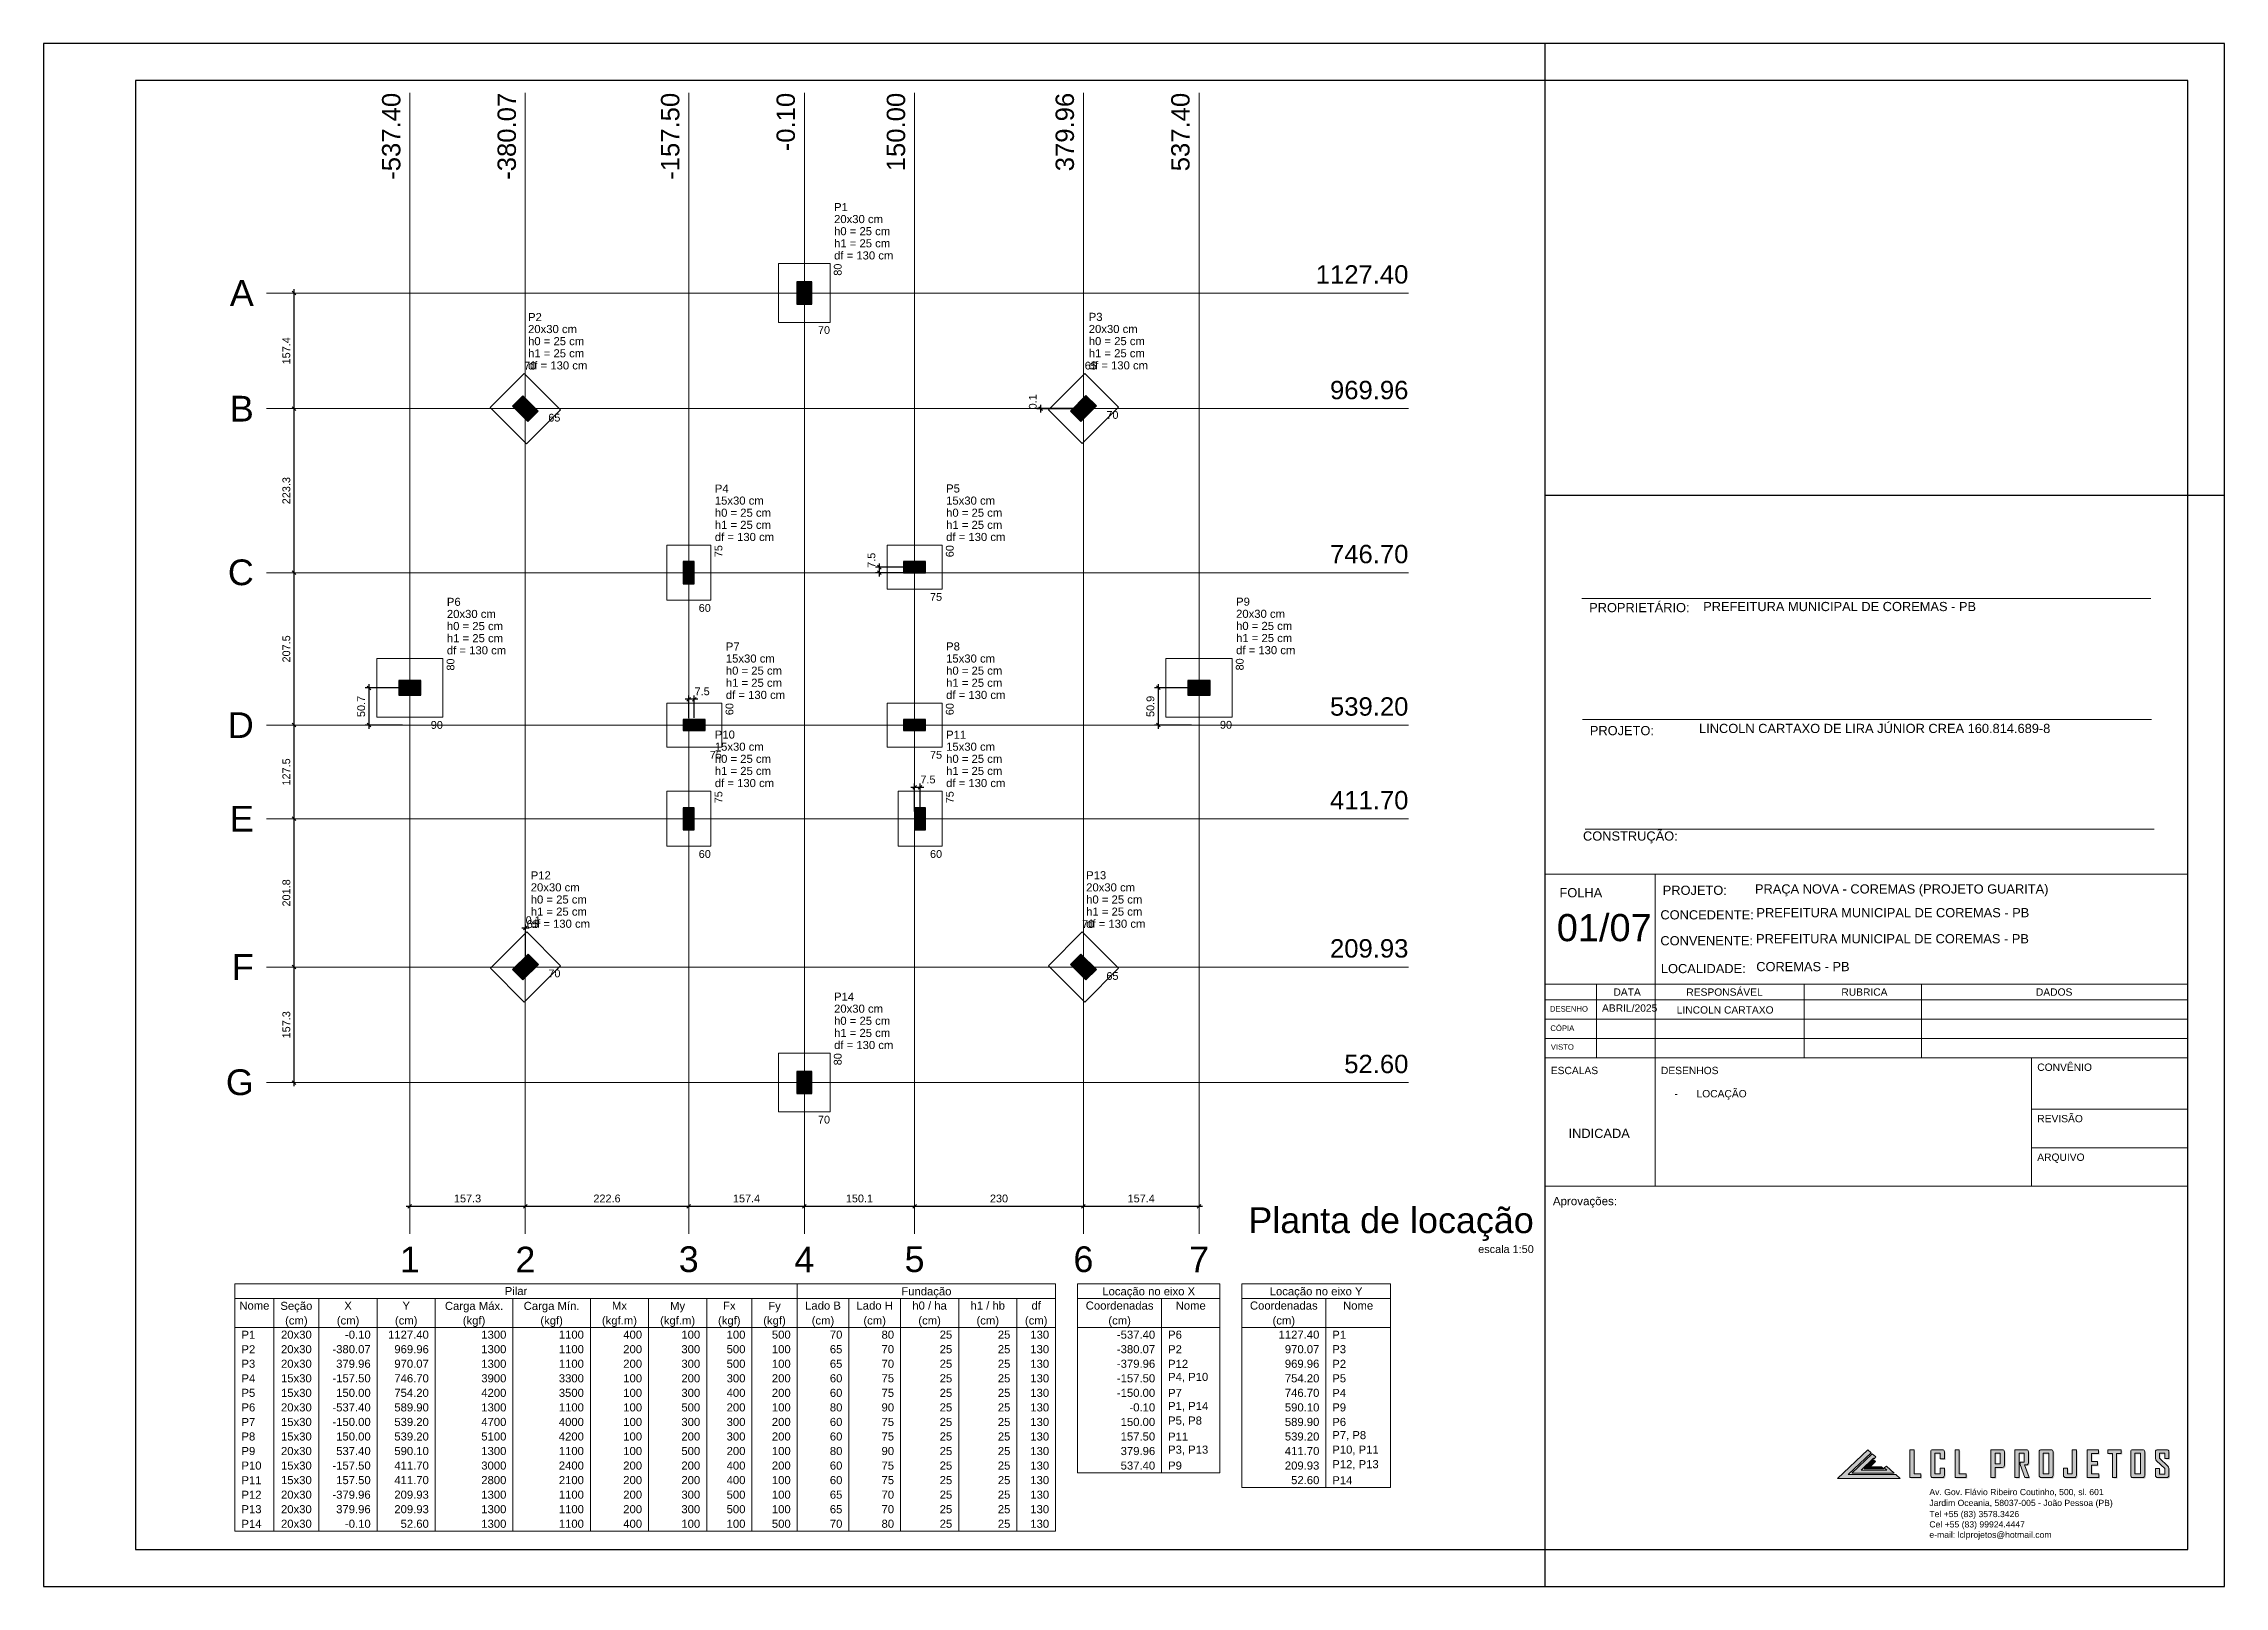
# Paper-space layout 'Layout1' of a CAD drawing. Header units: millimetres. Extents: x 0 to 0.594, y 0 to 0.42.
# The model-space entities are those that its viewports show. They can reach past a viewport. Long polylines and large blocks are cut down to what shows.
import ezdxf

# ---------------------------------------------------------------- set-up
doc = ezdxf.new("R2010")
doc.units = ezdxf.units.MM
for name, color, linetype, lineweight in [('carimbo', 7, 'Continuous', 20), ('Frente', 7, 'Continuous', 0), ('LC-Cotas', 7, 'Continuous', 5), ('LC-Eixos', 7, 'Continuous', 5), ('LC-Hachuras dos pilares', 9, 'Continuous', 5), ('LC-Seção das fundações', 7, 'Continuous', 5), ('LC-Seção dos pilares', 4, 'Continuous', 30), ('LC-Tabelas', 1, 'Continuous', 20), ('LC-Textos', 3, 'Continuous', 20), ('LC-Textos das tabelas', 5, 'Continuous', 5), ('LOGO LCL', 8, 'Continuous', 0)]:
    doc.layers.add(name, color=color, linetype=linetype, lineweight=lineweight)
doc.styles.add('Arial', font='arial.ttf')
doc.styles.add('ROMANS', font='romans.shx')
doc.styles.get("Standard").update_dxf_attribs({"font": 'arial.ttf'})
doc.dimstyles.new('UM_50.000000', dxfattribs={"dimtxt": 0.18, "dimasz": 0.1, "dimexe": 0.1, "dimexo": 0.2, "dimgap": 0, "dimtad": 1, "dimtih": 1, "dimtoh": 1, "dimdec": 1, "dimlfac": 50, "dimzin": 0, "dimdsep": 46, "dimtxsty": 'Standard', "dimblk": 'CLOSED', "dimblk1": 'CLOSED', "dimblk2": 'CLOSED', "dimcen": 0.09, "dimdle": 0.1, "dimadec": 1, "dimazin": 2, "dimtfac": 1, "dimtdec": 4, "dimtofl": 0, "dimtmove": 0, "dimatfit": 3, "dimldrblk": 'CLOSED', "dimfxl": 1, "dimtolj": 1, "dimarcsym": 0})

psp = doc.layouts.get("Layout1")

# ---------------------------------------------------------------- texts
at = {"style": 'Arial'}
for s, p in [('Av. Gov. Flávio Ribeiro Coutinho, 500, sl. 601', (0.51364, 0.02484)), ('Jardim Oceania, 58037-005 - João Pessoa (PB)', (0.51364, 0.02188)), ('Tel +55 (83) 3578.3426   ', (0.51364, 0.01885)), ('e-mail: lclprojetos@hotmail.com', (0.51364, 0.01322)), ('Cel +55 (83) 99924.4447   ', (0.51364, 0.01604))]:
    psp.add_text(s, height=0.00168, dxfattribs=at).set_placement(p)
at = {"layer": 'carimbo', "attachment_point": 1}
for s, width, gutter_width, heights, insert, char_height, style in [('\\pxql;{\\fArial|b0|i0|c0|p34;PROPRIETÁRIO:}', 0.0280628, 0.001, [0], (0.42097, 0.26772), 0.0025, 'ROMANS'), ('PREFEITURA MUNICIPAL DE COREMAS - PB', 0.1104933, 0.001, [0], (0.45204, 0.26801), 0.0025, 'Arial'), ('\\pxql;{\\fArial|b0|i0|c0|p34;PROJETO:}', 0.0280628, 0.001, [0], (0.42117, 0.23423), 0.0025, 'ROMANS'), ('\\pxql;LINCOLN CARTAXO DE LIRA JÚNIOR CREA 160.814.689-8 ', 0.1266411, 0.001, [0], (0.45091, 0.23482), 0.0025, 'Arial'), ('\\pxql;{\\fArial|b0|i0|c0|p34;CONSTRUÇÃO:}', 0.0280628, 0.001, [0], (0.4193, 0.20553), 0.0025, 'ROMANS'), ('\\pxql;{\\fArial|b0|i0|c0|p34;FOLHA}', 0.0151991, 0.001, [0], (0.41289, 0.1901), 0.0025, 'ROMANS'), ('\\pxql;{\\fArial|b0|i0|c0|p34;PROJETO:}', 0.0151991, 0.001, [0], (0.44102, 0.19076), 0.0025, 'Arial'), ('PRAÇA NOVA - COREMAS (PROJETO GUARITA)', 0.1113722, 0.001, [0], (0.46614, 0.19112), 0.0025, 'Arial'), ('PREFEITURA MUNICIPAL DE COREMAS - PB', 0.1113722, 0.001, [0], (0.46654, 0.18466), 0.0025, 'Arial'), ('01/07', 0.0678839, 0.000771, [0], (0.41216, 0.18304), 0.007398, 'Arial'), ('\\pxql;CONCEDENTE:', 0.0151991, 0.001, [0], (0.44038, 0.18407), 0.0025, 'Arial'), ('\\pxql;CONVENENTE:', 0.0151991, 0.001, [0], (0.44038, 0.17702), 0.0025, 'Arial'), ('\\pxql;PREFEITURA MUNICIPAL DE COREMAS - PB', 0.1164507, 0.001, [0], (0.46644, 0.17757), 0.0025, 'Arial'), ('\\pxql;{\\fArial|b0|i0|c0|p34;LOCALIDADE:}', 0.0151991, 0.001, [0], (0.44052, 0.16944), 0.0025, 'Arial'), ('COREMAS - PB', 0.108829, 0.001, [0], (0.46649, 0.16998), 0.0025, 'Arial'), ('\\pxql;{\\fArial|b0|i0|c0|p34;DATA}', 0.0151991, 0.001, [0], (0.42759, 0.1628), 0.002, 'ROMANS'), ('\\pxql;{\\fArial|b0|i0|c0|p34;RESPONSÁVEL}', 0.0151991, 0.001, [0], (0.44744, 0.16279), 0.002, 'ROMANS'), ('\\pxql;{\\fArial|b0|i0|c0|p34;RUBRICA}', 0.0151991, 0.001, [0], (0.48967, 0.1628), 0.002, 'ROMANS'), ('\\pxql;{\\fArial|b0|i0|c0|p34;DADOS}', 0.0151991, 0.001, [0], (0.54266, 0.1628), 0.002, 'ROMANS'), ('\\pxql;{\\fArial|b0|i0|c0|p34;DESENHO}', 0.0151991, 0.001, [0], (0.41029, 0.15796), 0.0015, 'ROMANS'), ('LINCOLN CARTAXO', 0.0300409, 0.001, [0], (0.44482, 0.15793), 0.002, 'Arial'), ('\\pxql;{\\fArial|b0|i0|c0|p34;CÓPIA}', 0.0151991, 0.001, [0], (0.41041, 0.15271), 0.0015, 'ROMANS'), ('\\pxql;{\\fArial|b0|i0|c0|p34;VISTO}', 0.0151991, 0.001, [0], (0.41053, 0.14759), 0.0015, 'ROMANS'), ('\\pxql;CONVÊNIO', 0.0151991, 0.001, [0], (0.54303, 0.14234), 0.002, 'Arial'), ('\\pxql;{\\fArial|b0|i0|c0|p34;ESCALAS}', 0.0151991, 0.001, [0], (0.41053, 0.14145), 0.002, 'ROMANS'), ('\\pxql;{\\fArial|b0|i0|c0|p34;DESENHOS}', 0.0151991, 0.001, [0], (0.44053, 0.14145), 0.002, 'ROMANS'), ('\\pxi-3,l4,t4;{\\fArial|b0|i0|c0|p34;-^ILOCAÇÃO }', 0.100381, 0.001, [0.0205], (0.44222, 0.13513), 0.002, 'ROMANS'), ('{\\fArial|b0|i0|c0|p34;REVISÃO}', 0.0151991, 0.001, [0], (0.54303, 0.12834), 0.002, 'ROMANS'), ('\\pxql;INDICADA', 0.0194097, 0.001, [0], (0.41536, 0.12458), 0.0025, 'Arial'), ('\\pxql;{\\fArial|b0|i0|c0|p34;ARQUIVO}', 0.0151991, 0.001, [0], (0.54303, 0.11784), 0.002, 'ROMANS'), ('\\pxql;Aprovações:', 0.0227986, 0.0015, [0], (0.4111, 0.10602), 0.00225, 'Arial')]:
    psp.add_mtext_dynamic_manual_height_columns(s, width=width, gutter_width=gutter_width, heights=heights, dxfattribs=dict(at, insert=insert, char_height=char_height, style=style))
at = {"layer": 'carimbo', "insert": (0.42448, 0.15844), "char_height": 0.002, "width": 0.0151991, "attachment_point": 1, "style": 'Arial'}
psp.add_mtext('ABRIL/2025', dxfattribs=at)

msp = doc.modelspace()

# ---------------------------------------------------------------- texts
at = {"layer": 'LC-Textos', "attachment_point": 9, "rotation": 90.00021, "line_spacing_factor": 0.798, "style": 'Arial'}
for s, insert, char_height, width in [('-537.40', (51.6642, 34.925), 0.5, 4.2), ('-380.07', (54.8112, 34.925), 0.5, 4.2), ('-157.50', (59.2622, 34.925), 0.5, 4.2), ('-0.10', (62.4102, 34.925), 0.5, 3), ('150.00', (65.4122, 34.925), 0.5, 3.6), ('379.96', (70.0112, 34.925), 0.5, 3.6), ('537.40', (73.1602, 34.925), 0.5, 3.6), ('80', (63.6783, 30.275), 0.2118, 0.50832), ('75', (60.4303, 22.611), 0.2118, 0.50832), ('60', (66.7303, 22.611), 0.2118, 0.50832), ('80', (53.1323, 19.525), 0.2118, 0.50832), ('80', (74.6283, 19.529), 0.2118, 0.50832), ('60', (60.7303, 18.311), 0.2118, 0.50832), ('60', (66.7303, 18.311), 0.2118, 0.50832), ('75', (60.4303, 15.911), 0.2118, 0.50832), ('75', (66.7303, 15.911), 0.2118, 0.50832), ('80', (63.6783, 8.779), 0.2118, 0.50832)]:
    msp.add_mtext(s, dxfattribs=dict(at, insert=insert, char_height=char_height, width=width))
at = {"layer": 'LC-Textos', "line_spacing_factor": 0.798, "style": 'Arial'}
for s, insert, char_height, width, attachment_point in [('20x30 cm', (63.4702, 31.3746), 0.22, 2.112, 7), ('P1', (63.4702, 31.7046), 0.22, 0.528, 7), ('h0 = 25 cm', (63.4702, 31.0446), 0.22, 2.64, 7), ('h1 = 25 cm', (63.4702, 30.7146), 0.22, 2.64, 7), ('df = 130 cm', (63.4702, 30.3846), 0.22, 2.904, 7), ('A', (47.6642, 29.125), 0.7, 0.84, 9), ('1127.40', (79.1142, 29.725), 0.5, 4.2, 9), ('20x30 cm', (55.1352, 28.3806), 0.22, 2.112, 7), ('P2', (55.1352, 28.7106), 0.22, 0.528, 7), ('70', (63.3602, 28.3569), 0.2118, 0.50832, 9), ('20x30 cm', (70.4072, 28.3826), 0.22, 2.112, 7), ('P3', (70.4072, 28.7126), 0.22, 0.528, 7), ('h0 = 25 cm', (55.1352, 28.0506), 0.22, 2.64, 7), ('h1 = 25 cm', (55.1352, 27.7206), 0.22, 2.64, 7), ('h0 = 25 cm', (70.4072, 28.0526), 0.22, 2.64, 7), ('h1 = 25 cm', (70.4072, 27.7226), 0.22, 2.64, 7), ('70', (55.0252, 27.3869), 0.2118, 0.50832, 7), ('df = 130 cm', (55.1352, 27.3906), 0.22, 2.904, 7), ('65', (70.2972, 27.3889), 0.2118, 0.50832, 7), ('df = 130 cm', (70.4072, 27.3926), 0.22, 2.904, 7), ('969.96', (79.1142, 26.576), 0.5, 3.6, 9), ('B', (47.6642, 25.976), 0.7, 0.84, 9), ('65', (56.0152, 25.9729), 0.2118, 0.50832, 9), ('70', (71.2162, 26.0459), 0.2118, 0.50832, 9), ('15x30 cm', (60.2222, 23.7106), 0.22, 2.112, 7), ('P4', (60.2222, 24.0406), 0.22, 0.528, 7), ('15x30 cm', (66.5222, 23.7106), 0.22, 2.112, 7), ('P5', (66.5222, 24.0406), 0.22, 0.528, 7), ('h0 = 25 cm', (60.2222, 23.3806), 0.22, 2.64, 7), ('h1 = 25 cm', (60.2222, 23.0506), 0.22, 2.64, 7), ('h0 = 25 cm', (66.5222, 23.3806), 0.22, 2.64, 7), ('h1 = 25 cm', (66.5222, 23.0506), 0.22, 2.64, 7), ('df = 130 cm', (60.2222, 22.7206), 0.22, 2.904, 7), ('df = 130 cm', (66.5222, 22.7206), 0.22, 2.904, 7), ('746.70', (79.1142, 22.111), 0.5, 3.6, 9), ('C', (47.6642, 21.511), 0.7, 0.84, 9), ('20x30 cm', (52.9242, 20.6246), 0.22, 2.112, 7), ('P6', (52.9242, 20.9546), 0.22, 0.528, 7), ('60', (60.1122, 20.7929), 0.2118, 0.50832, 9), ('75', (66.4122, 21.0929), 0.2118, 0.50832, 9), ('20x30 cm', (74.4202, 20.6286), 0.22, 2.112, 7), ('P9', (74.4202, 20.9586), 0.22, 0.528, 7), ('h0 = 25 cm', (52.9242, 20.2946), 0.22, 2.64, 7), ('h1 = 25 cm', (52.9242, 19.9646), 0.22, 2.64, 7), ('h0 = 25 cm', (74.4202, 20.2986), 0.22, 2.64, 7), ('h1 = 25 cm', (74.4202, 19.9686), 0.22, 2.64, 7), ('df = 130 cm', (52.9242, 19.6346), 0.22, 2.904, 7), ('15x30 cm', (60.5222, 19.4106), 0.22, 2.112, 7), ('P7', (60.5222, 19.7406), 0.22, 0.528, 7), ('15x30 cm', (66.5222, 19.4106), 0.22, 2.112, 7), ('P8', (66.5222, 19.7406), 0.22, 0.528, 7), ('df = 130 cm', (74.4202, 19.6386), 0.22, 2.904, 7), ('h0 = 25 cm', (60.5222, 19.0806), 0.22, 2.64, 7), ('h0 = 25 cm', (66.5222, 19.0806), 0.22, 2.64, 7), ('df = 130 cm', (60.5222, 18.4206), 0.22, 2.904, 7), ('h1 = 25 cm', (60.5222, 18.7506), 0.22, 2.64, 7), ('df = 130 cm', (66.5222, 18.4206), 0.22, 2.904, 7), ('h1 = 25 cm', (66.5222, 18.7506), 0.22, 2.64, 7), ('539.20', (79.1142, 17.961), 0.5, 3.6, 9), ('D', (47.6642, 17.361), 0.7, 0.84, 9), ('90', (52.8142, 17.6069), 0.2118, 0.50832, 9), ('90', (74.3102, 17.6109), 0.2118, 0.50832, 9), ('15x30 cm', (60.2222, 17.0106), 0.22, 2.112, 7), ('P10', (60.2222, 17.3406), 0.22, 0.792, 7), ('15x30 cm', (66.5222, 17.0106), 0.22, 2.112, 7), ('P11', (66.5222, 17.3406), 0.22, 0.792, 7), ('75', (60.4122, 16.7929), 0.2118, 0.50832, 9), ('h0 = 25 cm', (60.2222, 16.6806), 0.22, 2.64, 7), ('75', (66.4122, 16.7929), 0.2118, 0.50832, 9), ('h0 = 25 cm', (66.5222, 16.6806), 0.22, 2.64, 7), ('df = 130 cm', (60.2222, 16.0206), 0.22, 2.904, 7), ('h1 = 25 cm', (60.2222, 16.3506), 0.22, 2.64, 7), ('df = 130 cm', (66.5222, 16.0206), 0.22, 2.904, 7), ('h1 = 25 cm', (66.5222, 16.3506), 0.22, 2.64, 7), ('E', (47.6642, 14.811), 0.7, 0.84, 9), ('411.70', (79.1142, 15.411), 0.5, 3.6, 9), ('60', (60.1122, 14.0929), 0.2118, 0.50832, 9), ('60', (66.4122, 14.0929), 0.2118, 0.50832, 9), ('P12', (55.2082, 13.5106), 0.22, 0.792, 7), ('P13', (70.3362, 13.5106), 0.22, 0.792, 7), ('20x30 cm', (55.2082, 13.1806), 0.22, 2.112, 7), ('h0 = 25 cm', (55.2082, 12.8506), 0.22, 2.64, 7), ('20x30 cm', (70.3362, 13.1806), 0.22, 2.112, 7), ('h0 = 25 cm', (70.3362, 12.8506), 0.22, 2.64, 7), ('h1 = 25 cm', (55.2082, 12.5206), 0.22, 2.64, 7), ('h1 = 25 cm', (70.3362, 12.5206), 0.22, 2.64, 7), ('65', (55.0982, 12.1859), 0.2118, 0.50832, 7), ('df = 130 cm', (55.2082, 12.1906), 0.22, 2.904, 7), ('70', (70.2262, 12.1859), 0.2118, 0.50832, 7), ('df = 130 cm', (70.3362, 12.1906), 0.22, 2.904, 7), ('209.93', (79.1142, 11.376), 0.5, 3.6, 9), ('F', (47.6642, 10.776), 0.7, 0.84, 9), ('70', (56.0172, 10.8429), 0.2118, 0.50832, 9), ('65', (71.2162, 10.7729), 0.2118, 0.50832, 9), ('20x30 cm', (63.4702, 9.8786), 0.22, 2.112, 7), ('P14', (63.4702, 10.2086), 0.22, 0.792, 7), ('h0 = 25 cm', (63.4702, 9.5486), 0.22, 2.64, 7), ('df = 130 cm', (63.4702, 8.8886), 0.22, 2.904, 7), ('h1 = 25 cm', (63.4702, 9.2186), 0.22, 2.64, 7), ('G', (47.6642, 7.629), 0.7, 0.84, 9), ('52.60', (79.1142, 8.229), 0.5, 3, 9), ('70', (63.3602, 6.8609), 0.2118, 0.50832, 9), ('Planta de locação', (82.5284, 3.6668), 0.7, 14.28, 9), ('1', (51.9142, 2.811), 0.7, 0.84, 8), ('2', (55.0612, 2.811), 0.7, 0.84, 8), ('3', (59.5122, 2.811), 0.7, 0.84, 8), ('4', (62.6602, 2.811), 0.7, 0.84, 8), ('5', (65.6622, 2.811), 0.7, 0.84, 8), ('6', (70.2612, 2.811), 0.7, 0.84, 8), ('7', (73.4102, 2.811), 0.7, 0.84, 8), ('escala 1:50', (82.5284, 3.3357), 0.2118, 2.79576, 9)]:
    msp.add_mtext(s, dxfattribs=dict(at, insert=insert, char_height=char_height, width=width, attachment_point=attachment_point))
at = {"layer": 'LC-Textos das tabelas', "char_height": 0.22, "line_spacing_factor": 0.798, "style": 'Arial'}
for s, insert, width, attachment_point in [('Pilar', (54.8083, 2.1915), 1.32, 8), ('Fundação', (65.9843, 2.1189), 2.112, 8), ('Locação no eixo X', (72.0403, 2.1189), 4.488, 8), ('Locação no eixo Y', (76.6003, 2.1189), 4.488, 8), ('Nome', (47.6803, 1.7955), 1.056, 8), ('Seção', (48.8243, 1.7229), 1.32, 8), ('X', (50.2323, 1.7955), 0.264, 8), ('Y', (51.8163, 1.7955), 0.264, 8), ('Carga Máx.', (53.6643, 1.7229), 2.64, 8), ('Carga Mín.', (55.7763, 1.7229), 2.64, 8), ('Mx', (57.6243, 1.7955), 0.528, 8), ('My', (59.2083, 1.7229), 0.528, 8), ('Fx', (60.6163, 1.7955), 0.528, 8), ('Fy', (61.8483, 1.7229), 0.528, 8), ('Lado B', (63.1683, 1.7955), 1.584, 8), ('Lado H', (64.5763, 1.7955), 1.584, 8), ('h0 / ha', (66.0723, 1.7955), 1.848, 8), ('h1 / hb', (67.6563, 1.7955), 1.848, 8), ('df', (68.9763, 1.7955), 0.528, 8), ('Coordenadas', (71.2483, 1.7955), 2.904, 8), ('Nome', (73.1843, 1.7955), 1.056, 8), ('Coordenadas', (75.7203, 1.7955), 2.904, 8), ('Nome', (77.7443, 1.7955), 1.056, 8), ('P1', (47.3283, 1.0035), 0.528, 7), ('20x30', (48.8243, 1.0035), 1.32, 8), ('(cm)', (48.8243, 1.3269), 1.056, 8), ('(cm)', (50.2323, 1.3269), 1.056, 8), ('-0.10', (50.8483, 1.0035), 1.32, 9), ('1127.40', (52.4323, 1.0035), 1.848, 9), ('(cm)', (51.8163, 1.3269), 1.056, 8), ('(kgf)', (53.6643, 1.3269), 1.32, 8), ('1300', (54.5443, 1.0035), 1.056, 9), ('(kgf)', (55.7763, 1.3269), 1.32, 8), ('1100', (56.6563, 1.0035), 1.056, 9), ('(kgf.m)', (57.6243, 1.3269), 1.848, 8), ('400', (58.2403, 1.0035), 0.792, 9), ('(kgf.m)', (59.2083, 1.3269), 1.848, 8), ('100', (59.8243, 1.0035), 0.792, 9), ('(kgf)', (60.6163, 1.3269), 1.32, 8), ('100', (61.0563, 1.0035), 0.792, 9), ('(kgf)', (61.8483, 1.3269), 1.32, 8), ('500', (62.2883, 1.0035), 0.792, 9), ('(cm)', (63.1683, 1.3269), 1.056, 8), ('70', (63.6963, 1.0035), 0.528, 9), ('(cm)', (64.5763, 1.3269), 1.056, 8), ('80', (65.1043, 1.0035), 0.528, 9), ('(cm)', (66.0723, 1.3269), 1.056, 8), ('25', (66.6883, 1.0035), 0.528, 9), ('(cm)', (67.6563, 1.3269), 1.056, 8), ('25', (68.2723, 1.0035), 0.528, 9), ('(cm)', (68.9763, 1.3269), 1.056, 8), ('130', (69.3283, 1.0035), 0.792, 9), ('(cm)', (71.2483, 1.3269), 1.056, 8), ('-537.40', (72.2163, 1.0035), 1.848, 9), ('P6', (72.5683, 1.0035), 0.528, 7), ('(cm)', (75.7203, 1.3269), 1.056, 8), ('1127.40', (76.6883, 1.0035), 1.848, 9), ('P1', (77.0403, 1.0035), 0.528, 7), ('P2', (47.3283, 0.6075), 0.528, 7), ('20x30', (48.8243, 0.6075), 1.32, 8), ('-380.07', (50.8483, 0.6075), 1.848, 9), ('969.96', (52.4323, 0.6075), 1.584, 9), ('1300', (54.5443, 0.6075), 1.056, 9), ('1100', (56.6563, 0.6075), 1.056, 9), ('200', (58.2403, 0.6075), 0.792, 9), ('300', (59.8243, 0.6075), 0.792, 9), ('500', (61.0563, 0.6075), 0.792, 9), ('100', (62.2883, 0.6075), 0.792, 9), ('65', (63.6963, 0.6075), 0.528, 9), ('70', (65.1043, 0.6075), 0.528, 9), ('25', (66.6883, 0.6075), 0.528, 9), ('25', (68.2723, 0.6075), 0.528, 9), ('130', (69.3283, 0.6075), 0.792, 9), ('-380.07', (72.2163, 0.6075), 1.848, 9), ('P2', (72.5683, 0.6075), 0.528, 7), ('970.07', (76.6883, 0.6075), 1.584, 9), ('P3', (77.0403, 0.6075), 0.528, 7), ('P3', (47.3283, 0.2115), 0.528, 7), ('P4', (47.3283, -0.1845), 0.528, 7), ('20x30', (48.8243, 0.2115), 1.32, 8), ('15x30', (48.8243, -0.1845), 1.32, 8), ('-157.50', (50.8483, -0.1845), 1.848, 9), ('379.96', (50.8483, 0.2115), 1.584, 9), ('970.07', (52.4323, 0.2115), 1.584, 9), ('746.70', (52.4323, -0.1845), 1.584, 9), ('3900', (54.5443, -0.1845), 1.056, 9), ('1300', (54.5443, 0.2115), 1.056, 9), ('3300', (56.6563, -0.1845), 1.056, 9), ('1100', (56.6563, 0.2115), 1.056, 9), ('200', (58.2403, 0.2115), 0.792, 9), ('100', (58.2403, -0.1845), 0.792, 9), ('300', (59.8243, 0.2115), 0.792, 9), ('200', (59.8243, -0.1845), 0.792, 9), ('300', (61.0563, -0.1845), 0.792, 9), ('500', (61.0563, 0.2115), 0.792, 9), ('200', (62.2883, -0.1845), 0.792, 9), ('100', (62.2883, 0.2115), 0.792, 9), ('65', (63.6963, 0.2115), 0.528, 9), ('60', (63.6963, -0.1845), 0.528, 9), ('70', (65.1043, 0.2115), 0.528, 9), ('75', (65.1043, -0.1845), 0.528, 9), ('25', (66.6883, 0.2115), 0.528, 9), ('25', (66.6883, -0.1845), 0.528, 9), ('25', (68.2723, 0.2115), 0.528, 9), ('25', (68.2723, -0.1845), 0.528, 9), ('130', (69.3283, 0.2115), 0.792, 9), ('130', (69.3283, -0.1845), 0.792, 9), ('-379.96', (72.2163, 0.2115), 1.848, 9), ('-157.50', (72.2163, -0.1845), 1.848, 9), ('P12', (72.5683, 0.2115), 0.792, 7), ('P4, P10', (72.5683, -0.1845), 1.848, 7), ('969.96', (76.6883, 0.2115), 1.584, 9), ('754.20', (76.6883, -0.1845), 1.584, 9), ('P2', (77.0403, 0.2115), 0.528, 7), ('P5', (77.0403, -0.1845), 0.528, 7), ('P5', (47.3283, -0.5805), 0.528, 7), ('15x30', (48.8243, -0.5805), 1.32, 8), ('150.00', (50.8483, -0.5805), 1.584, 9), ('754.20', (52.4323, -0.5805), 1.584, 9), ('4200', (54.5443, -0.5805), 1.056, 9), ('3500', (56.6563, -0.5805), 1.056, 9), ('100', (58.2403, -0.5805), 0.792, 9), ('300', (59.8243, -0.5805), 0.792, 9), ('400', (61.0563, -0.5805), 0.792, 9), ('200', (62.2883, -0.5805), 0.792, 9), ('60', (63.6963, -0.5805), 0.528, 9), ('75', (65.1043, -0.5805), 0.528, 9), ('25', (66.6883, -0.5805), 0.528, 9), ('25', (68.2723, -0.5805), 0.528, 9), ('130', (69.3283, -0.5805), 0.792, 9), ('-150.00', (72.2163, -0.5805), 1.848, 9), ('P7', (72.5683, -0.5805), 0.528, 7), ('746.70', (76.6883, -0.5805), 1.584, 9), ('P4', (77.0403, -0.5805), 0.528, 7), ('P6', (47.3283, -0.9765), 0.528, 7), ('P7', (47.3283, -1.3725), 0.528, 7), ('20x30', (48.8243, -0.9765), 1.32, 8), ('15x30', (48.8243, -1.3725), 1.32, 8), ('-537.40', (50.8483, -0.9765), 1.848, 9), ('-150.00', (50.8483, -1.3725), 1.848, 9), ('589.90', (52.4323, -0.9765), 1.584, 9), ('539.20', (52.4323, -1.3725), 1.584, 9), ('4700', (54.5443, -1.3725), 1.056, 9), ('1300', (54.5443, -0.9765), 1.056, 9), ('4000', (56.6563, -1.3725), 1.056, 9), ('1100', (56.6563, -0.9765), 1.056, 9), ('100', (58.2403, -0.9765), 0.792, 9), ('100', (58.2403, -1.3725), 0.792, 9), ('300', (59.8243, -1.3725), 0.792, 9), ('500', (59.8243, -0.9765), 0.792, 9), ('300', (61.0563, -1.3725), 0.792, 9), ('200', (61.0563, -0.9765), 0.792, 9), ('200', (62.2883, -1.3725), 0.792, 9), ('100', (62.2883, -0.9765), 0.792, 9), ('80', (63.6963, -0.9765), 0.528, 9), ('60', (63.6963, -1.3725), 0.528, 9), ('90', (65.1043, -0.9765), 0.528, 9), ('75', (65.1043, -1.3725), 0.528, 9), ('25', (66.6883, -0.9765), 0.528, 9), ('25', (66.6883, -1.3725), 0.528, 9), ('25', (68.2723, -0.9765), 0.528, 9), ('25', (68.2723, -1.3725), 0.528, 9), ('130', (69.3283, -0.9765), 0.792, 9), ('130', (69.3283, -1.3725), 0.792, 9), ('150.00', (72.2163, -1.3725), 1.584, 9), ('-0.10', (72.2163, -0.9765), 1.32, 9), ('P1, P14', (72.5683, -0.9765), 1.848, 7), ('P5, P8', (72.5683, -1.3725), 1.584, 7), ('590.10', (76.6883, -0.9765), 1.584, 9), ('589.90', (76.6883, -1.3725), 1.584, 9), ('P9', (77.0403, -0.9765), 0.528, 7), ('P6', (77.0403, -1.3725), 0.528, 7), ('P8', (47.3283, -1.7685), 0.528, 7), ('15x30', (48.8243, -1.7685), 1.32, 8), ('150.00', (50.8483, -1.7685), 1.584, 9), ('539.20', (52.4323, -1.7685), 1.584, 9), ('5100', (54.5443, -1.7685), 1.056, 9), ('4200', (56.6563, -1.7685), 1.056, 9), ('100', (58.2403, -1.7685), 0.792, 9), ('200', (59.8243, -1.7685), 0.792, 9), ('300', (61.0563, -1.7685), 0.792, 9), ('200', (62.2883, -1.7685), 0.792, 9), ('60', (63.6963, -1.7685), 0.528, 9), ('75', (65.1043, -1.7685), 0.528, 9), ('25', (66.6883, -1.7685), 0.528, 9), ('25', (68.2723, -1.7685), 0.528, 9), ('130', (69.3283, -1.7685), 0.792, 9), ('157.50', (72.2163, -1.7685), 1.584, 9), ('P11', (72.5683, -1.7685), 0.792, 7), ('539.20', (76.6883, -1.7685), 1.584, 9), ('P7, P8', (77.0403, -1.7685), 1.584, 7), ('P9', (47.3283, -2.1645), 0.528, 7), ('P10', (47.3283, -2.5605), 0.792, 7), ('20x30', (48.8243, -2.1645), 1.32, 8), ('15x30', (48.8243, -2.5605), 1.32, 8), ('-157.50', (50.8483, -2.5605), 1.848, 9), ('537.40', (50.8483, -2.1645), 1.584, 9), ('411.70', (52.4323, -2.5605), 1.584, 9), ('590.10', (52.4323, -2.1645), 1.584, 9), ('3000', (54.5443, -2.5605), 1.056, 9), ('1300', (54.5443, -2.1645), 1.056, 9), ('2400', (56.6563, -2.5605), 1.056, 9), ('1100', (56.6563, -2.1645), 1.056, 9), ('200', (58.2403, -2.5605), 0.792, 9), ('100', (58.2403, -2.1645), 0.792, 9), ('500', (59.8243, -2.1645), 0.792, 9), ('200', (59.8243, -2.5605), 0.792, 9), ('400', (61.0563, -2.5605), 0.792, 9), ('200', (61.0563, -2.1645), 0.792, 9), ('200', (62.2883, -2.5605), 0.792, 9), ('100', (62.2883, -2.1645), 0.792, 9), ('80', (63.6963, -2.1645), 0.528, 9), ('60', (63.6963, -2.5605), 0.528, 9), ('90', (65.1043, -2.1645), 0.528, 9), ('75', (65.1043, -2.5605), 0.528, 9), ('25', (66.6883, -2.1645), 0.528, 9), ('25', (66.6883, -2.5605), 0.528, 9), ('25', (68.2723, -2.1645), 0.528, 9), ('25', (68.2723, -2.5605), 0.528, 9), ('130', (69.3283, -2.1645), 0.792, 9), ('130', (69.3283, -2.5605), 0.792, 9), ('379.96', (72.2163, -2.1645), 1.584, 9), ('537.40', (72.2163, -2.5605), 1.584, 9), ('P3, P13', (72.5683, -2.1645), 1.848, 7), ('P9', (72.5683, -2.5605), 0.528, 7), ('411.70', (76.6883, -2.1645), 1.584, 9), ('209.93', (76.6883, -2.5605), 1.584, 9), ('P10, P11', (77.0403, -2.1645), 2.112, 7), ('P12, P13', (77.0403, -2.5605), 2.112, 7), ('P11', (47.3283, -2.9565), 0.792, 7), ('15x30', (48.8243, -2.9565), 1.32, 8), ('157.50', (50.8483, -2.9565), 1.584, 9), ('411.70', (52.4323, -2.9565), 1.584, 9), ('2800', (54.5443, -2.9565), 1.056, 9), ('2100', (56.6563, -2.9565), 1.056, 9), ('200', (58.2403, -2.9565), 0.792, 9), ('200', (59.8243, -2.9565), 0.792, 9), ('400', (61.0563, -2.9565), 0.792, 9), ('100', (62.2883, -2.9565), 0.792, 9), ('60', (63.6963, -2.9565), 0.528, 9), ('75', (65.1043, -2.9565), 0.528, 9), ('25', (66.6883, -2.9565), 0.528, 9), ('25', (68.2723, -2.9565), 0.528, 9), ('130', (69.3283, -2.9565), 0.792, 9), ('52.60', (76.6883, -2.9565), 1.32, 9), ('P14', (77.0403, -2.9565), 0.792, 7), ('P12', (47.3283, -3.3525), 0.792, 7), ('P13', (47.3283, -3.7485), 0.792, 7), ('20x30', (48.8243, -3.3525), 1.32, 8), ('20x30', (48.8243, -3.7485), 1.32, 8), ('-379.96', (50.8483, -3.3525), 1.848, 9), ('379.96', (50.8483, -3.7485), 1.584, 9), ('209.93', (52.4323, -3.3525), 1.584, 9), ('209.93', (52.4323, -3.7485), 1.584, 9), ('1300', (54.5443, -3.3525), 1.056, 9), ('1300', (54.5443, -3.7485), 1.056, 9), ('1100', (56.6563, -3.3525), 1.056, 9), ('1100', (56.6563, -3.7485), 1.056, 9), ('200', (58.2403, -3.3525), 0.792, 9), ('200', (58.2403, -3.7485), 0.792, 9), ('300', (59.8243, -3.3525), 0.792, 9), ('300', (59.8243, -3.7485), 0.792, 9), ('500', (61.0563, -3.3525), 0.792, 9), ('500', (61.0563, -3.7485), 0.792, 9), ('100', (62.2883, -3.3525), 0.792, 9), ('100', (62.2883, -3.7485), 0.792, 9), ('65', (63.6963, -3.3525), 0.528, 9), ('65', (63.6963, -3.7485), 0.528, 9), ('70', (65.1043, -3.3525), 0.528, 9), ('70', (65.1043, -3.7485), 0.528, 9), ('25', (66.6883, -3.3525), 0.528, 9), ('25', (66.6883, -3.7485), 0.528, 9), ('25', (68.2723, -3.3525), 0.528, 9), ('25', (68.2723, -3.7485), 0.528, 9), ('130', (69.3283, -3.3525), 0.792, 9), ('130', (69.3283, -3.7485), 0.792, 9), ('P14', (47.3283, -4.1445), 0.792, 7), ('20x30', (48.8243, -4.1445), 1.32, 8), ('-0.10', (50.8483, -4.1445), 1.32, 9), ('52.60', (52.4323, -4.1445), 1.32, 9), ('1300', (54.5443, -4.1445), 1.056, 9), ('1100', (56.6563, -4.1445), 1.056, 9), ('400', (58.2403, -4.1445), 0.792, 9), ('100', (59.8243, -4.1445), 0.792, 9), ('100', (61.0563, -4.1445), 0.792, 9), ('500', (62.2883, -4.1445), 0.792, 9), ('70', (63.6963, -4.1445), 0.528, 9), ('80', (65.1043, -4.1445), 0.528, 9), ('25', (66.6883, -4.1445), 0.528, 9), ('25', (68.2723, -4.1445), 0.528, 9), ('130', (69.3283, -4.1445), 0.792, 9)]:
    msp.add_mtext(s, dxfattribs=dict(at, insert=insert, width=width, attachment_point=attachment_point))

# ---------------------------------------------------------------- blocks, each defined once
blk = doc.blocks.new('_OBLIQUE')
at = {"color": 0, "linetype": 'ByBlock', "lineweight": -2}
blk.add_line((-0.5, -0.5), (0.5, 0.5), dxfattribs=at)
blk = doc.blocks.new('*D33')
at = {"layer": 'Defpoints', "color": 0, "transparency": 16777216}
for p in [(69.095, 26.326), (70.261, 26.328), (70.261, 26.326)]:
    blk.add_point(p, dxfattribs=at)
at = {"layer": 'LC-Cotas', "color": 0, "lineweight": -2, "transparency": 16777216}
for p, q in [((70.061, 26.328), (68.995, 26.328)), ((70.061, 26.326), (68.995, 26.326)), ((69.095, 26.428), (69.095, 26.226))]:
    blk.add_line(p, q, dxfattribs=at)
at = {"layer": 'LC-Cotas', "color": 0, "lineweight": -2, "transparency": 16777216, "xscale": 0.1, "yscale": 0.1, "zscale": 0.1}
for p, rotation in [((69.095, 26.328), 90), ((69.095, 26.326), 270)]:
    blk.add_blockref('_OBLIQUE', p, dxfattribs=dict(at, rotation=rotation))
at = {"layer": 'LC-Cotas', "transparency": 16777216, "insert": (68.883, 26.513), "char_height": 0.2118, "attachment_point": 5, "rotation": 90, "style": 'Arial'}
blk.add_mtext('\\A1;0.1', dxfattribs=at)
blk = doc.blocks.new('*D34')
at = {"layer": 'Defpoints', "color": 0, "transparency": 16777216}
for p in [(65.662, 22.011), (64.7, 21.861), (65.662, 21.861)]:
    blk.add_point(p, dxfattribs=at)
at = {"layer": 'LC-Cotas', "color": 0, "lineweight": -2, "transparency": 16777216}
for p, q in [((65.462, 22.011), (64.6, 22.011)), ((64.7, 22.111), (64.7, 21.761)), ((65.462, 21.861), (64.6, 21.861))]:
    blk.add_line(p, q, dxfattribs=at)
at = {"layer": 'LC-Cotas', "color": 0, "lineweight": -2, "transparency": 16777216, "xscale": 0.1, "yscale": 0.1, "zscale": 0.1}
for p, rotation in [((64.7, 22.011), 90), ((64.7, 21.861), 270)]:
    blk.add_blockref('_OBLIQUE', p, dxfattribs=dict(at, rotation=rotation))
at = {"layer": 'LC-Cotas', "transparency": 16777216, "insert": (64.489, 22.198), "char_height": 0.2118, "attachment_point": 5, "rotation": 90, "style": 'Arial'}
blk.add_mtext('\\A1;7.5', dxfattribs=at)
blk = doc.blocks.new('*D35')
at = {"layer": 'Defpoints', "color": 0, "transparency": 16777216}
for p in [(51.914, 18.725), (50.802, 17.711), (51.914, 17.711)]:
    blk.add_point(p, dxfattribs=at)
at = {"layer": 'LC-Cotas', "color": 0, "lineweight": -2, "transparency": 16777216}
for p, q in [((51.714, 18.725), (50.702, 18.725)), ((50.802, 18.825), (50.802, 17.611)), ((51.714, 17.711), (50.702, 17.711))]:
    blk.add_line(p, q, dxfattribs=at)
at = {"layer": 'LC-Cotas', "color": 0, "lineweight": -2, "transparency": 16777216, "xscale": 0.1, "yscale": 0.1, "zscale": 0.1}
for p, rotation in [((50.802, 18.725), 90), ((50.802, 17.711), 270)]:
    blk.add_blockref('_OBLIQUE', p, dxfattribs=dict(at, rotation=rotation))
at = {"layer": 'LC-Cotas', "transparency": 16777216, "insert": (50.591, 18.218), "char_height": 0.2118, "attachment_point": 5, "rotation": 90, "style": 'Arial'}
blk.add_mtext('\\A1;50.7', dxfattribs=at)
blk = doc.blocks.new('*D36')
at = {"layer": 'Defpoints', "color": 0, "transparency": 16777216}
for p in [(59.512, 18.417), (59.512, 17.711), (59.662, 17.711)]:
    blk.add_point(p, dxfattribs=at)
at = {"layer": 'LC-Cotas', "color": 0, "lineweight": -2, "transparency": 16777216}
for p, q in [((59.762, 18.417), (59.412, 18.417)), ((59.512, 17.911), (59.512, 18.517)), ((59.662, 17.911), (59.662, 18.517))]:
    blk.add_line(p, q, dxfattribs=at)
at = {"layer": 'LC-Cotas', "color": 0, "lineweight": -2, "transparency": 16777216, "xscale": 0.1, "yscale": 0.1, "zscale": 0.1, "rotation": 180}
blk.add_blockref('_OBLIQUE', (59.512, 18.417), dxfattribs=at)
at = {"layer": 'LC-Cotas', "color": 0, "lineweight": -2, "transparency": 16777216, "xscale": 0.1, "yscale": 0.1, "zscale": 0.1}
blk.add_blockref('_OBLIQUE', (59.662, 18.417), dxfattribs=at)
at = {"layer": 'LC-Cotas', "transparency": 16777216, "insert": (59.877, 18.629), "char_height": 0.2118, "attachment_point": 5, "rotation": 0.00573, "style": 'Arial'}
blk.add_mtext('\\A1;7.5', dxfattribs=at)
blk = doc.blocks.new('*D37')
at = {"layer": 'Defpoints', "color": 0, "transparency": 16777216}
for p in [(73.41, 18.729), (72.298, 17.711), (73.41, 17.711)]:
    blk.add_point(p, dxfattribs=at)
at = {"layer": 'LC-Cotas', "color": 0, "lineweight": -2, "transparency": 16777216}
for p, q in [((73.21, 18.729), (72.198, 18.729)), ((72.298, 18.829), (72.298, 17.611)), ((73.21, 17.711), (72.198, 17.711))]:
    blk.add_line(p, q, dxfattribs=at)
at = {"layer": 'LC-Cotas', "color": 0, "lineweight": -2, "transparency": 16777216, "xscale": 0.1, "yscale": 0.1, "zscale": 0.1}
for p, rotation in [((72.298, 18.729), 90), ((72.298, 17.711), 270)]:
    blk.add_blockref('_OBLIQUE', p, dxfattribs=dict(at, rotation=rotation))
at = {"layer": 'LC-Cotas', "transparency": 16777216, "insert": (72.087, 18.22), "char_height": 0.2118, "attachment_point": 5, "rotation": 90, "style": 'Arial'}
blk.add_mtext('\\A1;50.9', dxfattribs=at)
blk = doc.blocks.new('*D38')
at = {"layer": 'Defpoints', "color": 0, "transparency": 16777216}
for p in [(65.662, 16.017), (65.662, 15.161), (65.812, 15.161)]:
    blk.add_point(p, dxfattribs=at)
at = {"layer": 'LC-Cotas', "color": 0, "lineweight": -2, "transparency": 16777216}
for p, q in [((65.662, 15.361), (65.662, 16.117)), ((65.812, 15.361), (65.812, 16.117)), ((65.912, 16.017), (65.562, 16.017))]:
    blk.add_line(p, q, dxfattribs=at)
at = {"layer": 'LC-Cotas', "color": 0, "lineweight": -2, "transparency": 16777216, "xscale": 0.1, "yscale": 0.1, "zscale": 0.1, "rotation": 180}
blk.add_blockref('_OBLIQUE', (65.662, 16.017), dxfattribs=at)
at = {"layer": 'LC-Cotas', "color": 0, "lineweight": -2, "transparency": 16777216, "xscale": 0.1, "yscale": 0.1, "zscale": 0.1}
blk.add_blockref('_OBLIQUE', (65.812, 16.017), dxfattribs=at)
at = {"layer": 'LC-Cotas', "transparency": 16777216, "insert": (66.027, 16.229), "char_height": 0.2118, "attachment_point": 5, "rotation": 0.00573, "style": 'Arial'}
blk.add_mtext('\\A1;7.5', dxfattribs=at)
blk = doc.blocks.new('*D39')
at = {"layer": 'Defpoints', "color": 0, "transparency": 16777216}
for p in [(55.061, 12.186), (55.061, 11.126), (55.063, 11.126)]:
    blk.add_point(p, dxfattribs=at)
at = {"layer": 'LC-Cotas', "color": 0, "lineweight": -2, "transparency": 16777216}
for p, q in [((55.163, 12.186), (54.961, 12.186)), ((55.061, 11.326), (55.061, 12.286)), ((55.063, 11.326), (55.063, 12.286))]:
    blk.add_line(p, q, dxfattribs=at)
at = {"layer": 'LC-Cotas', "color": 0, "lineweight": -2, "transparency": 16777216, "xscale": 0.1, "yscale": 0.1, "zscale": 0.1, "rotation": 180}
blk.add_blockref('_OBLIQUE', (55.061, 12.186), dxfattribs=at)
at = {"layer": 'LC-Cotas', "color": 0, "lineweight": -2, "transparency": 16777216, "xscale": 0.1, "yscale": 0.1, "zscale": 0.1}
blk.add_blockref('_OBLIQUE', (55.063, 12.186), dxfattribs=at)
at = {"layer": 'LC-Cotas', "transparency": 16777216, "insert": (55.275, 12.398), "char_height": 0.2118, "attachment_point": 5, "rotation": 0.00573, "style": 'Arial'}
blk.add_mtext('\\A1;0.1', dxfattribs=at)
blk = doc.blocks.new('*D40')
at = {"layer": 'Defpoints', "color": 0, "transparency": 16777216}
for p in [(48.764, 11.126), (48.764, 11.126), (48.764, 7.979)]:
    blk.add_point(p, dxfattribs=at)
at = {"layer": 'LC-Cotas', "color": 0, "lineweight": -2, "transparency": 16777216}
blk.add_line((48.764, 7.879), (48.764, 11.226), dxfattribs=at)
at = {"layer": 'LC-Cotas', "color": 0, "lineweight": -2, "transparency": 16777216, "xscale": 0.1, "yscale": 0.1, "zscale": 0.1}
for p, rotation in [((48.764, 11.126), 90), ((48.764, 7.979), 270)]:
    blk.add_blockref('_OBLIQUE', p, dxfattribs=dict(at, rotation=rotation))
at = {"layer": 'LC-Cotas', "transparency": 16777216, "insert": (48.552, 9.552), "char_height": 0.2118, "attachment_point": 5, "rotation": 90, "style": 'Arial'}
blk.add_mtext('\\A1;157.3', dxfattribs=at)
blk = doc.blocks.new('*D41')
at = {"layer": 'Defpoints', "color": 0, "transparency": 16777216}
for p in [(48.764, 15.161), (48.764, 15.161), (48.764, 11.126)]:
    blk.add_point(p, dxfattribs=at)
at = {"layer": 'LC-Cotas', "color": 0, "lineweight": -2, "transparency": 16777216}
blk.add_line((48.764, 11.026), (48.764, 15.261), dxfattribs=at)
at = {"layer": 'LC-Cotas', "color": 0, "lineweight": -2, "transparency": 16777216, "xscale": 0.1, "yscale": 0.1, "zscale": 0.1}
for p, rotation in [((48.764, 15.161), 90), ((48.764, 11.126), 270)]:
    blk.add_blockref('_OBLIQUE', p, dxfattribs=dict(at, rotation=rotation))
at = {"layer": 'LC-Cotas', "transparency": 16777216, "insert": (48.552, 13.143), "char_height": 0.2118, "attachment_point": 5, "rotation": 90, "style": 'Arial'}
blk.add_mtext('\\A1;201.8', dxfattribs=at)
blk = doc.blocks.new('*D42')
at = {"layer": 'Defpoints', "color": 0, "transparency": 16777216}
for p in [(48.764, 17.711), (48.764, 17.711), (48.764, 15.161)]:
    blk.add_point(p, dxfattribs=at)
at = {"layer": 'LC-Cotas', "color": 0, "lineweight": -2, "transparency": 16777216}
blk.add_line((48.764, 15.061), (48.764, 17.811), dxfattribs=at)
at = {"layer": 'LC-Cotas', "color": 0, "lineweight": -2, "transparency": 16777216, "xscale": 0.1, "yscale": 0.1, "zscale": 0.1}
for p, rotation in [((48.764, 17.711), 90), ((48.764, 15.161), 270)]:
    blk.add_blockref('_OBLIQUE', p, dxfattribs=dict(at, rotation=rotation))
at = {"layer": 'LC-Cotas', "transparency": 16777216, "insert": (48.552, 16.436), "char_height": 0.2118, "attachment_point": 5, "rotation": 90, "style": 'Arial'}
blk.add_mtext('\\A1;127.5', dxfattribs=at)
blk = doc.blocks.new('*D43')
at = {"layer": 'Defpoints', "color": 0, "transparency": 16777216}
for p in [(48.764, 21.861), (48.764, 21.861), (48.764, 17.711)]:
    blk.add_point(p, dxfattribs=at)
at = {"layer": 'LC-Cotas', "color": 0, "lineweight": -2, "transparency": 16777216}
blk.add_line((48.764, 17.611), (48.764, 21.961), dxfattribs=at)
at = {"layer": 'LC-Cotas', "color": 0, "lineweight": -2, "transparency": 16777216, "xscale": 0.1, "yscale": 0.1, "zscale": 0.1}
for p, rotation in [((48.764, 21.861), 90), ((48.764, 17.711), 270)]:
    blk.add_blockref('_OBLIQUE', p, dxfattribs=dict(at, rotation=rotation))
at = {"layer": 'LC-Cotas', "transparency": 16777216, "insert": (48.552, 19.786), "char_height": 0.2118, "attachment_point": 5, "rotation": 90, "style": 'Arial'}
blk.add_mtext('\\A1;207.5', dxfattribs=at)
blk = doc.blocks.new('*D44')
at = {"layer": 'Defpoints', "color": 0, "transparency": 16777216}
for p in [(48.764, 26.326), (48.764, 26.326), (48.764, 21.861)]:
    blk.add_point(p, dxfattribs=at)
at = {"layer": 'LC-Cotas', "color": 0, "lineweight": -2, "transparency": 16777216}
blk.add_line((48.764, 21.761), (48.764, 26.426), dxfattribs=at)
at = {"layer": 'LC-Cotas', "color": 0, "lineweight": -2, "transparency": 16777216, "xscale": 0.1, "yscale": 0.1, "zscale": 0.1}
for p, rotation in [((48.764, 26.326), 90), ((48.764, 21.861), 270)]:
    blk.add_blockref('_OBLIQUE', p, dxfattribs=dict(at, rotation=rotation))
at = {"layer": 'LC-Cotas', "transparency": 16777216, "insert": (48.552, 24.094), "char_height": 0.2118, "attachment_point": 5, "rotation": 90, "style": 'Arial'}
blk.add_mtext('\\A1;223.3', dxfattribs=at)
blk = doc.blocks.new('*D45')
at = {"layer": 'Defpoints', "color": 0, "transparency": 16777216}
for p in [(48.764, 29.475), (48.764, 29.475), (48.764, 26.326)]:
    blk.add_point(p, dxfattribs=at)
at = {"layer": 'LC-Cotas', "color": 0, "lineweight": -2, "transparency": 16777216}
blk.add_line((48.764, 26.226), (48.764, 29.575), dxfattribs=at)
at = {"layer": 'LC-Cotas', "color": 0, "lineweight": -2, "transparency": 16777216, "xscale": 0.1, "yscale": 0.1, "zscale": 0.1}
for p, rotation in [((48.764, 29.475), 90), ((48.764, 26.326), 270)]:
    blk.add_blockref('_OBLIQUE', p, dxfattribs=dict(at, rotation=rotation))
at = {"layer": 'LC-Cotas', "transparency": 16777216, "insert": (48.552, 27.901), "char_height": 0.2118, "attachment_point": 5, "rotation": 90, "style": 'Arial'}
blk.add_mtext('\\A1;157.4', dxfattribs=at)
blk = doc.blocks.new('*D46')
at = {"layer": 'Defpoints', "color": 0, "transparency": 16777216}
for p in [(51.914, 4.611), (55.061, 4.611), (55.061, 4.611)]:
    blk.add_point(p, dxfattribs=at)
at = {"layer": 'LC-Cotas', "color": 0, "lineweight": -2, "transparency": 16777216}
blk.add_line((51.814, 4.611), (55.161, 4.611), dxfattribs=at)
at = {"layer": 'LC-Cotas', "color": 0, "lineweight": -2, "transparency": 16777216, "xscale": 0.1, "yscale": 0.1, "zscale": 0.1, "rotation": 180}
blk.add_blockref('_OBLIQUE', (51.914, 4.611), dxfattribs=at)
at = {"layer": 'LC-Cotas', "color": 0, "lineweight": -2, "transparency": 16777216, "xscale": 0.1, "yscale": 0.1, "zscale": 0.1}
blk.add_blockref('_OBLIQUE', (55.061, 4.611), dxfattribs=at)
at = {"layer": 'LC-Cotas', "transparency": 16777216, "insert": (53.487, 4.823), "char_height": 0.2118, "attachment_point": 5, "rotation": 0.00573, "style": 'Arial'}
blk.add_mtext('\\A1;157.3', dxfattribs=at)
blk = doc.blocks.new('*D47')
at = {"layer": 'Defpoints', "color": 0, "transparency": 16777216}
for p in [(55.061, 4.611), (59.512, 4.611), (59.512, 4.611)]:
    blk.add_point(p, dxfattribs=at)
at = {"layer": 'LC-Cotas', "color": 0, "lineweight": -2, "transparency": 16777216}
blk.add_line((54.961, 4.611), (59.612, 4.611), dxfattribs=at)
at = {"layer": 'LC-Cotas', "color": 0, "lineweight": -2, "transparency": 16777216, "xscale": 0.1, "yscale": 0.1, "zscale": 0.1, "rotation": 180}
blk.add_blockref('_OBLIQUE', (55.061, 4.611), dxfattribs=at)
at = {"layer": 'LC-Cotas', "color": 0, "lineweight": -2, "transparency": 16777216, "xscale": 0.1, "yscale": 0.1, "zscale": 0.1}
blk.add_blockref('_OBLIQUE', (59.512, 4.611), dxfattribs=at)
at = {"layer": 'LC-Cotas', "transparency": 16777216, "insert": (57.286, 4.823), "char_height": 0.2118, "attachment_point": 5, "rotation": 0.00573, "style": 'Arial'}
blk.add_mtext('\\A1;222.6', dxfattribs=at)
blk = doc.blocks.new('*D48')
at = {"layer": 'Defpoints', "color": 0, "transparency": 16777216}
for p in [(59.512, 4.611), (62.66, 4.611), (62.66, 4.611)]:
    blk.add_point(p, dxfattribs=at)
at = {"layer": 'LC-Cotas', "color": 0, "lineweight": -2, "transparency": 16777216}
blk.add_line((59.412, 4.611), (62.76, 4.611), dxfattribs=at)
at = {"layer": 'LC-Cotas', "color": 0, "lineweight": -2, "transparency": 16777216, "xscale": 0.1, "yscale": 0.1, "zscale": 0.1, "rotation": 180}
blk.add_blockref('_OBLIQUE', (59.512, 4.611), dxfattribs=at)
at = {"layer": 'LC-Cotas', "color": 0, "lineweight": -2, "transparency": 16777216, "xscale": 0.1, "yscale": 0.1, "zscale": 0.1}
blk.add_blockref('_OBLIQUE', (62.66, 4.611), dxfattribs=at)
at = {"layer": 'LC-Cotas', "transparency": 16777216, "insert": (61.086, 4.823), "char_height": 0.2118, "attachment_point": 5, "rotation": 0.00573, "style": 'Arial'}
blk.add_mtext('\\A1;157.4', dxfattribs=at)
blk = doc.blocks.new('*D49')
at = {"layer": 'Defpoints', "color": 0, "transparency": 16777216}
for p in [(62.66, 4.611), (65.662, 4.611), (65.662, 4.611)]:
    blk.add_point(p, dxfattribs=at)
at = {"layer": 'LC-Cotas', "color": 0, "lineweight": -2, "transparency": 16777216}
blk.add_line((62.56, 4.611), (65.762, 4.611), dxfattribs=at)
at = {"layer": 'LC-Cotas', "color": 0, "lineweight": -2, "transparency": 16777216, "xscale": 0.1, "yscale": 0.1, "zscale": 0.1, "rotation": 180}
blk.add_blockref('_OBLIQUE', (62.66, 4.611), dxfattribs=at)
at = {"layer": 'LC-Cotas', "color": 0, "lineweight": -2, "transparency": 16777216, "xscale": 0.1, "yscale": 0.1, "zscale": 0.1}
blk.add_blockref('_OBLIQUE', (65.662, 4.611), dxfattribs=at)
at = {"layer": 'LC-Cotas', "transparency": 16777216, "insert": (64.161, 4.823), "char_height": 0.2118, "attachment_point": 5, "rotation": 0.00573, "style": 'Arial'}
blk.add_mtext('\\A1;150.1', dxfattribs=at)
blk = doc.blocks.new('*D50')
at = {"layer": 'Defpoints', "color": 0, "transparency": 16777216}
for p in [(65.662, 4.611), (70.261, 4.611), (70.261, 4.611)]:
    blk.add_point(p, dxfattribs=at)
at = {"layer": 'LC-Cotas', "color": 0, "lineweight": -2, "transparency": 16777216}
blk.add_line((65.562, 4.611), (70.361, 4.611), dxfattribs=at)
at = {"layer": 'LC-Cotas', "color": 0, "lineweight": -2, "transparency": 16777216, "xscale": 0.1, "yscale": 0.1, "zscale": 0.1, "rotation": 180}
blk.add_blockref('_OBLIQUE', (65.662, 4.611), dxfattribs=at)
at = {"layer": 'LC-Cotas', "color": 0, "lineweight": -2, "transparency": 16777216, "xscale": 0.1, "yscale": 0.1, "zscale": 0.1}
blk.add_blockref('_OBLIQUE', (70.261, 4.611), dxfattribs=at)
at = {"layer": 'LC-Cotas', "transparency": 16777216, "insert": (67.962, 4.823), "char_height": 0.2118, "attachment_point": 5, "rotation": 0.00573, "style": 'Arial'}
blk.add_mtext('\\A1;230', dxfattribs=at)
blk = doc.blocks.new('*D51')
at = {"layer": 'Defpoints', "color": 0, "transparency": 16777216}
for p in [(70.261, 4.611), (73.41, 4.611), (73.41, 4.611)]:
    blk.add_point(p, dxfattribs=at)
at = {"layer": 'LC-Cotas', "color": 0, "lineweight": -2, "transparency": 16777216}
blk.add_line((70.161, 4.611), (73.51, 4.611), dxfattribs=at)
at = {"layer": 'LC-Cotas', "color": 0, "lineweight": -2, "transparency": 16777216, "xscale": 0.1, "yscale": 0.1, "zscale": 0.1, "rotation": 180}
blk.add_blockref('_OBLIQUE', (70.261, 4.611), dxfattribs=at)
at = {"layer": 'LC-Cotas', "color": 0, "lineweight": -2, "transparency": 16777216, "xscale": 0.1, "yscale": 0.1, "zscale": 0.1}
blk.add_blockref('_OBLIQUE', (73.41, 4.611), dxfattribs=at)
at = {"layer": 'LC-Cotas', "transparency": 16777216, "insert": (71.836, 4.823), "char_height": 0.2118, "attachment_point": 5, "rotation": 0.00573, "style": 'Arial'}
blk.add_mtext('\\A1;157.4', dxfattribs=at)

# ---------------------------------------------------------------- dimensions: what is measured, and where the dimension line sits
at = {"layer": 'LC-Cotas'}
for base, p1, p2, override, picture, middle in [((48.7642, 29.475), (48.7642, 26.3263), (48.7642, 29.475), {"dimtxt": 0.2118, "dimasz": 0.1, "dimexe": 0.1, "dimexo": 0.2, "dimtad": 1, "dimtih": 0, "dimtoh": 0, "dimdec": 1, "dimlfac": 50, "dimzin": 8, "dimtxsty": 'Arial', "dimblk": 'OBLIQUE', "dimblk1": 'OBLIQUE', "dimblk2": 'OBLIQUE', "dimsah": 1, "dimdle": 0.1, "dimse1": 1, "dimse2": 1, "dimclrt": 256, "dimadec": 1, "dimazin": 3, "dimtmove": 2, "dimldrblk": 'OBLIQUE'}, '*D45', (48.5524, 27.9007)), ((48.7642, 26.3263), (48.7642, 21.861), (48.7642, 26.3263), {"dimtxt": 0.2118, "dimasz": 0.1, "dimexe": 0.1, "dimexo": 0.2, "dimtad": 1, "dimtih": 0, "dimtoh": 0, "dimdec": 1, "dimlfac": 50, "dimzin": 8, "dimtxsty": 'Arial', "dimblk": 'OBLIQUE', "dimblk1": 'OBLIQUE', "dimblk2": 'OBLIQUE', "dimsah": 1, "dimdle": 0.1, "dimse1": 1, "dimse2": 1, "dimclrt": 256, "dimadec": 1, "dimazin": 3, "dimtmove": 2, "dimldrblk": 'OBLIQUE'}, '*D44', (48.5524, 24.0937)), ((69.0951, 26.3263), (70.2615, 26.3285), (70.2615, 26.3263), {"dimtxt": 0.2118, "dimasz": 0.1, "dimexe": 0.1, "dimexo": 0.2, "dimtad": 1, "dimtih": 0, "dimtoh": 0, "dimdec": 1, "dimlfac": 50, "dimzin": 8, "dimtxsty": 'Arial', "dimblk": 'OBLIQUE', "dimblk1": 'OBLIQUE', "dimblk2": 'OBLIQUE', "dimsah": 1, "dimdle": 0.1, "dimse1": 0, "dimse2": 0, "dimclrt": 256, "dimadec": 1, "dimazin": 3, "dimtmove": 2, "dimldrblk": 'OBLIQUE'}, '*D33', (68.8833, 26.513)), ((64.7004, 21.861), (65.6622, 22.011), (65.6622, 21.861), {"dimtxt": 0.2118, "dimasz": 0.1, "dimexe": 0.1, "dimexo": 0.2, "dimtad": 1, "dimtih": 0, "dimtoh": 0, "dimdec": 1, "dimlfac": 50, "dimzin": 8, "dimtxsty": 'Arial', "dimblk": 'OBLIQUE', "dimblk1": 'OBLIQUE', "dimblk2": 'OBLIQUE', "dimsah": 1, "dimdle": 0.1, "dimse1": 0, "dimse2": 0, "dimclrt": 256, "dimadec": 1, "dimazin": 3, "dimtmove": 2, "dimldrblk": 'OBLIQUE'}, '*D34', (64.4886, 22.1977)), ((48.7642, 21.861), (48.7642, 17.711), (48.7642, 21.861), {"dimtxt": 0.2118, "dimasz": 0.1, "dimexe": 0.1, "dimexo": 0.2, "dimtad": 1, "dimtih": 0, "dimtoh": 0, "dimdec": 1, "dimlfac": 50, "dimzin": 8, "dimtxsty": 'Arial', "dimblk": 'OBLIQUE', "dimblk1": 'OBLIQUE', "dimblk2": 'OBLIQUE', "dimsah": 1, "dimdle": 0.1, "dimse1": 1, "dimse2": 1, "dimclrt": 256, "dimadec": 1, "dimazin": 3, "dimtmove": 2, "dimldrblk": 'OBLIQUE'}, '*D43', (48.5524, 19.786)), ((50.8024, 17.711), (51.9142, 18.725), (51.9142, 17.711), {"dimtxt": 0.2118, "dimasz": 0.1, "dimexe": 0.1, "dimexo": 0.2, "dimtad": 1, "dimtih": 0, "dimtoh": 0, "dimdec": 1, "dimlfac": 50, "dimzin": 8, "dimtxsty": 'Arial', "dimblk": 'OBLIQUE', "dimblk1": 'OBLIQUE', "dimblk2": 'OBLIQUE', "dimsah": 1, "dimdle": 0.1, "dimse1": 0, "dimse2": 0, "dimclrt": 256, "dimadec": 1, "dimazin": 3, "dimtmove": 2, "dimldrblk": 'OBLIQUE'}, '*D35', (50.5906, 18.218)), ((72.2984, 17.711), (73.4102, 18.729), (73.4102, 17.711), {"dimtxt": 0.2118, "dimasz": 0.1, "dimexe": 0.1, "dimexo": 0.2, "dimtad": 1, "dimtih": 0, "dimtoh": 0, "dimdec": 1, "dimlfac": 50, "dimzin": 8, "dimtxsty": 'Arial', "dimblk": 'OBLIQUE', "dimblk1": 'OBLIQUE', "dimblk2": 'OBLIQUE', "dimsah": 1, "dimdle": 0.1, "dimse1": 0, "dimse2": 0, "dimclrt": 256, "dimadec": 1, "dimazin": 3, "dimtmove": 2, "dimldrblk": 'OBLIQUE'}, '*D37', (72.0866, 18.22)), ((48.7642, 17.711), (48.7642, 15.161), (48.7642, 17.711), {"dimtxt": 0.2118, "dimasz": 0.1, "dimexe": 0.1, "dimexo": 0.2, "dimtad": 1, "dimtih": 0, "dimtoh": 0, "dimdec": 1, "dimlfac": 50, "dimzin": 8, "dimtxsty": 'Arial', "dimblk": 'OBLIQUE', "dimblk1": 'OBLIQUE', "dimblk2": 'OBLIQUE', "dimsah": 1, "dimdle": 0.1, "dimse1": 1, "dimse2": 1, "dimclrt": 256, "dimadec": 1, "dimazin": 3, "dimtmove": 2, "dimldrblk": 'OBLIQUE'}, '*D42', (48.5524, 16.436)), ((48.7642, 15.161), (48.7642, 11.1256), (48.7642, 15.161), {"dimtxt": 0.2118, "dimasz": 0.1, "dimexe": 0.1, "dimexo": 0.2, "dimtad": 1, "dimtih": 0, "dimtoh": 0, "dimdec": 1, "dimlfac": 50, "dimzin": 8, "dimtxsty": 'Arial', "dimblk": 'OBLIQUE', "dimblk1": 'OBLIQUE', "dimblk2": 'OBLIQUE', "dimsah": 1, "dimdle": 0.1, "dimse1": 1, "dimse2": 1, "dimclrt": 256, "dimadec": 1, "dimazin": 3, "dimtmove": 2, "dimldrblk": 'OBLIQUE'}, '*D41', (48.5524, 13.1433)), ((48.7642, 11.1256), (48.7642, 7.979), (48.7642, 11.1256), {"dimtxt": 0.2118, "dimasz": 0.1, "dimexe": 0.1, "dimexo": 0.2, "dimtad": 1, "dimtih": 0, "dimtoh": 0, "dimdec": 1, "dimlfac": 50, "dimzin": 8, "dimtxsty": 'Arial', "dimblk": 'OBLIQUE', "dimblk1": 'OBLIQUE', "dimblk2": 'OBLIQUE', "dimsah": 1, "dimdle": 0.1, "dimse1": 1, "dimse2": 1, "dimclrt": 256, "dimadec": 1, "dimazin": 3, "dimtmove": 2, "dimldrblk": 'OBLIQUE'}, '*D40', (48.5524, 9.5523))]:
    dim = msp.add_linear_dim(base=base, p1=p1, p2=p2, angle=90, dimstyle='UM_50.000000', override=override, dxfattribs=at)
    dim.commit()
    dim.dimension.update_dxf_attribs({"geometry": picture, "text_midpoint": middle, "dimtype": 160, "text_rotation": 90})
for base, p1, p2, override, picture, middle in [((59.5122, 18.4169), (59.6622, 17.711), (59.5122, 17.711), {"dimtxt": 0.2118, "dimasz": 0.1, "dimexe": 0.1, "dimexo": 0.2, "dimtad": 1, "dimtih": 0, "dimtoh": 0, "dimdec": 1, "dimlfac": 50, "dimzin": 8, "dimtxsty": 'Arial', "dimblk": 'OBLIQUE', "dimblk1": 'OBLIQUE', "dimblk2": 'OBLIQUE', "dimsah": 1, "dimdle": 0.1, "dimse1": 0, "dimse2": 0, "dimclrt": 256, "dimadec": 1, "dimazin": 3, "dimtmove": 2, "dimldrblk": 'OBLIQUE'}, '*D36', (59.8768, 18.6287)), ((65.6622, 16.0169), (65.8122, 15.161), (65.6622, 15.161), {"dimtxt": 0.2118, "dimasz": 0.1, "dimexe": 0.1, "dimexo": 0.2, "dimtad": 1, "dimtih": 0, "dimtoh": 0, "dimdec": 1, "dimlfac": 50, "dimzin": 8, "dimtxsty": 'Arial', "dimblk": 'OBLIQUE', "dimblk1": 'OBLIQUE', "dimblk2": 'OBLIQUE', "dimsah": 1, "dimdle": 0.1, "dimse1": 0, "dimse2": 0, "dimclrt": 256, "dimadec": 1, "dimazin": 3, "dimtmove": 2, "dimldrblk": 'OBLIQUE'}, '*D38', (66.0268, 16.2287)), ((55.0607, 12.1861), (55.0629, 11.1256), (55.0607, 11.1256), {"dimtxt": 0.2118, "dimasz": 0.1, "dimexe": 0.1, "dimexo": 0.2, "dimtad": 1, "dimtih": 0, "dimtoh": 0, "dimdec": 1, "dimlfac": 50, "dimzin": 8, "dimtxsty": 'Arial', "dimblk": 'OBLIQUE', "dimblk1": 'OBLIQUE', "dimblk2": 'OBLIQUE', "dimsah": 1, "dimdle": 0.1, "dimse1": 0, "dimse2": 0, "dimclrt": 256, "dimadec": 1, "dimazin": 3, "dimtmove": 2, "dimldrblk": 'OBLIQUE'}, '*D39', (55.2753, 12.3979)), ((55.0607, 4.6113), (51.9142, 4.6113), (55.0607, 4.6113), {"dimtxt": 0.2118, "dimasz": 0.1, "dimexe": 0.1, "dimexo": 0.2, "dimtad": 1, "dimtih": 0, "dimtoh": 0, "dimdec": 1, "dimlfac": 50, "dimzin": 8, "dimtxsty": 'Arial', "dimblk": 'OBLIQUE', "dimblk1": 'OBLIQUE', "dimblk2": 'OBLIQUE', "dimsah": 1, "dimdle": 0.1, "dimse1": 1, "dimse2": 1, "dimclrt": 256, "dimadec": 1, "dimazin": 3, "dimtmove": 2, "dimldrblk": 'OBLIQUE'}, '*D46', (53.4875, 4.8231)), ((59.5122, 4.6113), (55.0607, 4.6113), (59.5122, 4.6113), {"dimtxt": 0.2118, "dimasz": 0.1, "dimexe": 0.1, "dimexo": 0.2, "dimtad": 1, "dimtih": 0, "dimtoh": 0, "dimdec": 1, "dimlfac": 50, "dimzin": 8, "dimtxsty": 'Arial', "dimblk": 'OBLIQUE', "dimblk1": 'OBLIQUE', "dimblk2": 'OBLIQUE', "dimsah": 1, "dimdle": 0.1, "dimse1": 1, "dimse2": 1, "dimclrt": 256, "dimadec": 1, "dimazin": 3, "dimtmove": 2, "dimldrblk": 'OBLIQUE'}, '*D47', (57.2865, 4.8231)), ((62.6602, 4.6113), (59.5122, 4.6113), (62.6602, 4.6113), {"dimtxt": 0.2118, "dimasz": 0.1, "dimexe": 0.1, "dimexo": 0.2, "dimtad": 1, "dimtih": 0, "dimtoh": 0, "dimdec": 1, "dimlfac": 50, "dimzin": 8, "dimtxsty": 'Arial', "dimblk": 'OBLIQUE', "dimblk1": 'OBLIQUE', "dimblk2": 'OBLIQUE', "dimsah": 1, "dimdle": 0.1, "dimse1": 1, "dimse2": 1, "dimclrt": 256, "dimadec": 1, "dimazin": 3, "dimtmove": 2, "dimldrblk": 'OBLIQUE'}, '*D48', (61.0862, 4.8231)), ((65.6622, 4.6113), (62.6602, 4.6113), (65.6622, 4.6113), {"dimtxt": 0.2118, "dimasz": 0.1, "dimexe": 0.1, "dimexo": 0.2, "dimtad": 1, "dimtih": 0, "dimtoh": 0, "dimdec": 1, "dimlfac": 50, "dimzin": 8, "dimtxsty": 'Arial', "dimblk": 'OBLIQUE', "dimblk1": 'OBLIQUE', "dimblk2": 'OBLIQUE', "dimsah": 1, "dimdle": 0.1, "dimse1": 1, "dimse2": 1, "dimclrt": 256, "dimadec": 1, "dimazin": 3, "dimtmove": 2, "dimldrblk": 'OBLIQUE'}, '*D49', (64.1612, 4.8231)), ((70.2615, 4.6113), (65.6622, 4.6113), (70.2615, 4.6113), {"dimtxt": 0.2118, "dimasz": 0.1, "dimexe": 0.1, "dimexo": 0.2, "dimtad": 1, "dimtih": 0, "dimtoh": 0, "dimdec": 1, "dimlfac": 50, "dimzin": 8, "dimtxsty": 'Arial', "dimblk": 'OBLIQUE', "dimblk1": 'OBLIQUE', "dimblk2": 'OBLIQUE', "dimsah": 1, "dimdle": 0.1, "dimse1": 1, "dimse2": 1, "dimclrt": 256, "dimadec": 1, "dimazin": 3, "dimtmove": 2, "dimldrblk": 'OBLIQUE'}, '*D50', (67.9618, 4.8231)), ((73.4102, 4.6113), (70.2615, 4.6113), (73.4102, 4.6113), {"dimtxt": 0.2118, "dimasz": 0.1, "dimexe": 0.1, "dimexo": 0.2, "dimtad": 1, "dimtih": 0, "dimtoh": 0, "dimdec": 1, "dimlfac": 50, "dimzin": 8, "dimtxsty": 'Arial', "dimblk": 'OBLIQUE', "dimblk1": 'OBLIQUE', "dimblk2": 'OBLIQUE', "dimsah": 1, "dimdle": 0.1, "dimse1": 1, "dimse2": 1, "dimclrt": 256, "dimadec": 1, "dimazin": 3, "dimtmove": 2, "dimldrblk": 'OBLIQUE'}, '*D51', (71.8358, 4.8231))]:
    dim = msp.add_linear_dim(base=base, p1=p1, p2=p2, dimstyle='UM_50.000000', override=override, dxfattribs=at)
    dim.commit()
    dim.dimension.update_dxf_attribs({"geometry": picture, "text_midpoint": middle, "dimtype": 160, "text_rotation": 0.00573})

# ---------------------------------------------------------------- hatches: boundary and pattern name
at = {"layer": 'LC-Hachuras dos pilares', "linetype": 'Continuous'}
for points in [[(62.4602, 29.175), (62.8602, 29.175), (62.8602, 29.775), (62.4602, 29.775), (62.4602, 29.175)], [(55.1314, 25.9728), (55.4143, 26.2556), (54.99, 26.6799), (54.7072, 26.397), (55.1314, 25.9728)], [(69.9079, 26.2578), (70.1908, 25.9749), (70.615, 26.3992), (70.3322, 26.682), (69.9079, 26.2578)], [(59.3622, 21.561), (59.6622, 21.561), (59.6622, 22.161), (59.3622, 22.161), (59.3622, 21.561)], [(65.3622, 22.161), (65.3622, 21.861), (65.9622, 21.861), (65.9622, 22.161), (65.3622, 22.161)], [(51.6142, 18.925), (51.6142, 18.525), (52.2142, 18.525), (52.2142, 18.925), (51.6142, 18.925)], [(73.1102, 18.929), (73.1102, 18.529), (73.7102, 18.529), (73.7102, 18.929), (73.1102, 18.929)], [(59.9622, 17.561), (59.9622, 17.861), (59.3622, 17.861), (59.3622, 17.561), (59.9622, 17.561)], [(65.9622, 17.561), (65.9622, 17.861), (65.3622, 17.861), (65.3622, 17.561), (65.9622, 17.561)], [(59.3622, 14.861), (59.6622, 14.861), (59.6622, 15.461), (59.3622, 15.461), (59.3622, 14.861)], [(65.6622, 14.861), (65.9622, 14.861), (65.9622, 15.461), (65.6622, 15.461), (65.6622, 14.861)], [(55.4164, 11.1963), (55.1336, 11.4792), (54.7093, 11.0549), (54.9922, 10.772), (55.4164, 11.1963)], [(70.3322, 10.772), (70.615, 11.0549), (70.1908, 11.4792), (69.9079, 11.1963), (70.3322, 10.772)], [(62.4602, 7.679), (62.8602, 7.679), (62.8602, 8.279), (62.4602, 8.279), (62.4602, 7.679)]]:
    msp.add_hatch(color=256, dxfattribs=at).paths.add_polyline_path(points)

# ---------------------------------------------------------------- linework, layer by layer
at = {"layer": 'LC-Eixos'}
for p, q in [((51.9142, 34.925), (51.9142, 3.8613)), ((55.0607, 34.925), (55.0607, 3.8613)), ((59.5122, 34.925), (59.5122, 3.8613)), ((62.6602, 34.925), (62.6602, 3.8613)), ((65.6622, 34.925), (65.6622, 3.8613)), ((70.2615, 34.925), (70.2615, 3.8613)), ((73.4102, 34.925), (73.4102, 3.8613)), ((48.0142, 29.475), (79.1142, 29.475)), ((48.0142, 26.3263), (79.1142, 26.3263)), ((48.0142, 21.861), (79.1142, 21.861)), ((48.0142, 17.711), (79.1142, 17.711)), ((48.0142, 15.161), (79.1142, 15.161)), ((48.0142, 11.1256), (79.1142, 11.1256)), ((48.0142, 7.979), (79.1142, 7.979))]:
    msp.add_line(p, q, dxfattribs=at)
at = {"layer": 'LC-Seção das fundações'}
for p, q in [((61.9602, 30.275), (63.3602, 30.275)), ((61.9602, 28.675), (61.9602, 30.275)), ((63.3602, 30.275), (63.3602, 28.675)), ((63.3602, 28.675), (61.9602, 28.675)), ((54.1061, 26.3617), (55.0254, 27.2809)), ((55.0254, 27.2809), (56.0153, 26.291)), ((69.3069, 26.2931), (70.2968, 27.2831)), ((70.2968, 27.2831), (71.2161, 26.3639)), ((55.0961, 25.3717), (54.1061, 26.3617)), ((56.0153, 26.291), (55.0961, 25.3717)), ((70.2261, 25.3739), (69.3069, 26.2931)), ((71.2161, 26.3639), (70.2261, 25.3739)), ((58.9122, 22.611), (60.1122, 22.611)), ((58.9122, 21.111), (58.9122, 22.611)), ((60.1122, 22.611), (60.1122, 21.111)), ((64.9122, 21.411), (64.9122, 22.611)), ((64.9122, 22.611), (66.4122, 22.611)), ((66.4122, 22.611), (66.4122, 21.411)), ((66.4122, 21.411), (64.9122, 21.411)), ((60.1122, 21.111), (58.9122, 21.111)), ((51.0142, 17.925), (51.0142, 19.525)), ((51.0142, 19.525), (52.8142, 19.525)), ((52.8142, 19.525), (52.8142, 17.925)), ((72.5102, 17.929), (72.5102, 19.529)), ((72.5102, 19.529), (74.3102, 19.529)), ((74.3102, 19.529), (74.3102, 17.929)), ((52.8142, 17.925), (51.0142, 17.925)), ((58.9122, 18.311), (60.4122, 18.311)), ((58.9122, 17.111), (58.9122, 18.311)), ((60.4122, 18.311), (60.4122, 17.111)), ((64.9122, 18.311), (66.4122, 18.311)), ((64.9122, 17.111), (64.9122, 18.311)), ((66.4122, 18.311), (66.4122, 17.111)), ((74.3102, 17.929), (72.5102, 17.929)), ((60.4122, 17.111), (58.9122, 17.111)), ((66.4122, 17.111), (64.9122, 17.111)), ((58.9122, 15.911), (60.1122, 15.911)), ((58.9122, 14.411), (58.9122, 15.911)), ((60.1122, 15.911), (60.1122, 14.411)), ((65.2122, 15.911), (66.4122, 15.911)), ((65.2122, 14.411), (65.2122, 15.911)), ((66.4122, 15.911), (66.4122, 14.411)), ((60.1122, 14.411), (58.9122, 14.411)), ((66.4122, 14.411), (65.2122, 14.411)), ((54.1083, 11.0902), (55.0982, 12.0802)), ((55.0982, 12.0802), (56.0175, 11.161)), ((69.3069, 11.161), (70.2261, 12.0802)), ((70.2261, 12.0802), (71.2161, 11.0902)), ((55.0275, 10.171), (54.1083, 11.0902)), ((56.0175, 11.161), (55.0275, 10.171)), ((70.2968, 10.171), (69.3069, 11.161)), ((71.2161, 11.0902), (70.2968, 10.171)), ((61.9602, 8.779), (63.3602, 8.779)), ((61.9602, 7.179), (61.9602, 8.779)), ((63.3602, 8.779), (63.3602, 7.179)), ((63.3602, 7.179), (61.9602, 7.179))]:
    msp.add_line(p, q, dxfattribs=at)
at = {"layer": 'LC-Seção dos pilares'}
for points in [[(62.4602, 29.175), (62.8602, 29.175), (62.8602, 29.775), (62.4602, 29.775), (62.4602, 29.175)], [(55.1314, 25.9728), (55.4143, 26.2556), (54.99, 26.6799), (54.7072, 26.397), (55.1314, 25.9728)], [(69.9079, 26.2578), (70.1908, 25.9749), (70.615, 26.3992), (70.3322, 26.682), (69.9079, 26.2578)], [(59.3622, 21.561), (59.6622, 21.561), (59.6622, 22.161), (59.3622, 22.161), (59.3622, 21.561)], [(65.3622, 22.161), (65.3622, 21.861), (65.9622, 21.861), (65.9622, 22.161), (65.3622, 22.161)], [(51.6142, 18.925), (51.6142, 18.525), (52.2142, 18.525), (52.2142, 18.925), (51.6142, 18.925)], [(73.1102, 18.929), (73.1102, 18.529), (73.7102, 18.529), (73.7102, 18.929), (73.1102, 18.929)], [(59.9622, 17.561), (59.9622, 17.861), (59.3622, 17.861), (59.3622, 17.561), (59.9622, 17.561)], [(65.9622, 17.561), (65.9622, 17.861), (65.3622, 17.861), (65.3622, 17.561), (65.9622, 17.561)], [(59.3622, 14.861), (59.6622, 14.861), (59.6622, 15.461), (59.3622, 15.461), (59.3622, 14.861)], [(65.6622, 14.861), (65.9622, 14.861), (65.9622, 15.461), (65.6622, 15.461), (65.6622, 14.861)], [(55.4164, 11.1963), (55.1336, 11.4792), (54.7093, 11.0549), (54.9922, 10.772), (55.4164, 11.1963)], [(70.3322, 10.772), (70.615, 11.0549), (70.1908, 11.4792), (69.9079, 11.1963), (70.3322, 10.772)], [(62.4602, 7.679), (62.8602, 7.679), (62.8602, 8.279), (62.4602, 8.279), (62.4602, 7.679)]]:
    msp.add_lwpolyline(points, close=True, dxfattribs=at)
at = {"layer": 'LC-Tabelas'}
for p, q in [((47.1521, 2.4997), (69.5041, 2.4997)), ((47.1521, 2.4997), (47.1521, -4.2323)), ((62.4641, 2.4997), (62.4641, 2.1037)), ((69.5041, 2.4997), (69.5041, -4.2323)), ((69.5041, 2.4997), (69.5041, 2.1037)), ((70.1041, 2.4997), (73.9761, 2.4997)), ((70.1041, 2.4997), (70.1041, -2.6483)), ((73.9761, 2.4997), (73.9761, -2.6483)), ((74.5761, 2.4997), (78.6241, 2.4997)), ((74.5761, 2.4997), (74.5761, -3.0443)), ((78.6241, 2.4997), (78.6241, -3.0443)), ((47.1521, 2.1037), (69.5041, 2.1037)), ((48.2081, 2.1037), (48.2081, -4.2323)), ((49.4401, 2.1037), (49.4401, -4.2323)), ((51.0241, 2.1037), (51.0241, -4.2323)), ((52.6081, 2.1037), (52.6081, -4.2323)), ((54.7201, 2.1037), (54.7201, -4.2323)), ((56.8321, 2.1037), (56.8321, -4.2323)), ((58.4161, 2.1037), (58.4161, -4.2323)), ((60.0001, 2.1037), (60.0001, -4.2323)), ((61.2321, 2.1037), (61.2321, -4.2323)), ((62.4641, 2.1037), (62.4641, -4.2323)), ((63.8721, 2.1037), (63.8721, -4.2323)), ((65.2801, 2.1037), (65.2801, -4.2323)), ((66.8641, 2.1037), (66.8641, -4.2323)), ((68.4481, 2.1037), (68.4481, -4.2323)), ((70.1041, 2.1037), (73.9761, 2.1037)), ((72.3921, 2.1037), (72.3921, -2.6483)), ((74.5761, 2.1037), (78.6241, 2.1037)), ((76.8641, 2.1037), (76.8641, -3.0443)), ((47.1521, 1.3117), (69.5041, 1.3117)), ((70.1041, 1.3117), (73.9761, 1.3117)), ((74.5761, 1.3117), (78.6241, 1.3117)), ((70.1041, -2.6483), (73.9761, -2.6483)), ((74.5761, -3.0443), (78.6241, -3.0443)), ((47.1521, -4.2323), (69.5041, -4.2323))]:
    msp.add_line(p, q, dxfattribs=at)

msp.set_redraw_order([(e.dxf.handle, doc.entitydb.next_handle()) for e in msp.query("TEXT MTEXT ATTDEF DIMENSION ARC_DIMENSION")])  # texts and dimensions are drawn at this point

# ---------------------------------------------------------------- hatches: boundary and pattern name
at = {"layer": 'LOGO LCL'}
h = psp.add_hatch(color=253, dxfattribs=at)
edge = h.paths.add_edge_path()
edge.add_spline(control_points=[(0.49777, 0.03633), (0.49777, 0.03633), (0.49777, 0.03633), (0.49777, 0.03633), (0.49777, 0.03633), (0.49777, 0.03633), (0.49686, 0.03714), (0.49686, 0.03714), (0.49686, 0.03714), (0.49686, 0.03714), (0.48863, 0.02931), (0.48863, 0.02931), (0.48863, 0.02931), (0.50573, 0.02931), (0.50573, 0.02931)], knot_values=[0.571429, 0.571429, 0.571429, 0.571429, 0.642857, 0.642857, 0.642857, 0.642957, 0.714286, 0.714286, 0.714286, 0.714386, 1, 1, 1, 1.142857, 1.142857, 1.142857, 1.142857], degree=3, periodic=0)
edge.add_spline(control_points=[(0.50573, 0.02931), (0.50573, 0.02931), (0.50573, 0.02931), (0.50573, 0.02931), (0.50573, 0.02931), (0.50573, 0.02931), (0.50451, 0.03038), (0.50451, 0.03038), (0.50451, 0.03038), (0.50451, 0.03038), (0.49157, 0.03038), (0.49157, 0.03038)], knot_values=[0.142857, 0.142857, 0.142857, 0.142857, 0.214286, 0.214286, 0.214286, 0.214386, 0.285714, 0.285714, 0.285714, 0.285815, 0.428571, 0.428571, 0.428571, 0.428571], degree=3, periodic=0)
edge.add_spline(control_points=[(0.49157, 0.03038), (0.49157, 0.03038), (0.49157, 0.03038), (0.49157, 0.03038), (0.49157, 0.03038), (0.49157, 0.03038), (0.49777, 0.03633), (0.49777, 0.03633)], knot_values=[0.428571, 0.428571, 0.428571, 0.428571, 0.5, 0.5, 0.5, 0.5001, 0.571429, 0.571429, 0.571429, 0.571429], degree=3, periodic=0)
edge = h.paths.add_edge_path(flags=17)
edge.add_spline(control_points=[(0.49908, 0.03516), (0.49908, 0.03516), (0.49908, 0.03516), (0.49908, 0.03516), (0.49908, 0.03516), (0.49806, 0.03605), (0.49806, 0.03605), (0.49806, 0.03605), (0.49806, 0.03605), (0.49254, 0.03074), (0.49254, 0.03074), (0.49254, 0.03074), (0.50408, 0.03074), (0.50408, 0.03074), (0.50408, 0.03074), (0.50408, 0.03074), (0.50193, 0.03265), (0.50193, 0.03265), (0.50193, 0.03265), (0.50193, 0.03265), (0.50134, 0.03222), (0.50134, 0.03222), (0.50134, 0.03222), (0.50134, 0.03222), (0.50134, 0.03222), (0.50134, 0.03222)], knot_values=[0.636364, 0.636364, 0.636364, 0.636364, 0.681818, 0.681818, 0.681818, 0.727273, 0.727273, 0.727273, 0.727373, 0.818182, 0.818182, 0.818182, 1, 1, 1, 1.0001, 1.090909, 1.090909, 1.090909, 1.091009, 1.136364, 1.136364, 1.136364, 1.136464, 1.181818, 1.181818, 1.181818, 1.181818], degree=3, periodic=0)
edge.add_spline(control_points=[(0.50134, 0.03222), (0.50134, 0.03222), (0.50203, 0.03159), (0.50203, 0.03159), (0.50203, 0.03159), (0.50203, 0.03159), (0.50203, 0.03159), (0.50203, 0.03159)], knot_values=[0.545455, 0.545455, 0.545455, 0.545455, 0.590909, 0.590909, 0.590909, 0.591009, 0.636364, 0.636364, 0.636364, 0.636364], degree=3, periodic=0)
edge.add_spline(control_points=[(0.50203, 0.03159), (0.50203, 0.03159), (0.49507, 0.03159), (0.49507, 0.03159), (0.49507, 0.03159), (0.49507, 0.03159), (0.4984, 0.03482), (0.4984, 0.03482), (0.4984, 0.03482), (0.4984, 0.03482), (0.4984, 0.03482), (0.4984, 0.03482)], knot_values=[0.363636, 0.363636, 0.363636, 0.363636, 0.454545, 0.454545, 0.454545, 0.454646, 0.5, 0.5, 0.5, 0.5001, 0.545455, 0.545455, 0.545455, 0.545455], degree=3, periodic=0)
edge.add_spline(control_points=[(0.4984, 0.03482), (0.4984, 0.03482), (0.4986, 0.03465), (0.4986, 0.03465), (0.4986, 0.03465), (0.4986, 0.03465), (0.4986, 0.03465), (0.4986, 0.03465)], knot_values=[0.272727, 0.272727, 0.272727, 0.272727, 0.318182, 0.318182, 0.318182, 0.318282, 0.363636, 0.363636, 0.363636, 0.363636], degree=3, periodic=0)
edge.add_spline(control_points=[(0.4986, 0.03465), (0.4986, 0.03465), (0.49908, 0.03516), (0.49908, 0.03516), (0.49908, 0.03516)], knot_values=[0.181818, 0.181818, 0.181818, 0.181818, 0.227273, 0.272727, 0.272727, 0.272727, 0.272727], degree=3, periodic=0)
edge = h.paths.add_edge_path(flags=16)
edge.add_spline(control_points=[(0.49748, 0.03248), (0.49748, 0.03248), (0.49894, 0.03394), (0.49894, 0.03394), (0.49894, 0.03394), (0.49894, 0.03394), (0.49894, 0.03394), (0.49894, 0.03394)], knot_values=[0.285714, 0.285714, 0.285714, 0.285714, 0.357143, 0.357143, 0.357143, 0.357243, 0.428571, 0.428571, 0.428571, 0.428571], degree=3, periodic=0)
edge.add_spline(control_points=[(0.49894, 0.03394), (0.49894, 0.03394), (0.49845, 0.03436), (0.49845, 0.03436), (0.49845, 0.03436), (0.49845, 0.03436), (0.49592, 0.03191), (0.49592, 0.03191), (0.49592, 0.03191), (0.50123, 0.03191), (0.50123, 0.03191), (0.50123, 0.03191), (0.50123, 0.03191), (0.50123, 0.03191), (0.50123, 0.03191)], knot_values=[0.714286, 0.714286, 0.714286, 0.714286, 0.857143, 0.857143, 0.857143, 0.857243, 1, 1, 1, 1.142857, 1.142857, 1.142857, 1.142957, 1.285714, 1.285714, 1.285714, 1.285714], degree=3, periodic=0)
edge.add_spline(control_points=[(0.50123, 0.03191), (0.50123, 0.03191), (0.50058, 0.03248), (0.50058, 0.03248), (0.50058, 0.03248), (0.50058, 0.03248), (0.49748, 0.03248), (0.49748, 0.03248), (0.49748, 0.03248), (0.49748, 0.03248), (0.49748, 0.03248), (0.49748, 0.03248)], knot_values=[0.428571, 0.428571, 0.428571, 0.428571, 0.571429, 0.571429, 0.571429, 0.571529, 0.642857, 0.642857, 0.642857, 0.642957, 0.714286, 0.714286, 0.714286, 0.714286], degree=3, periodic=0)
h = psp.add_hatch(color=155, dxfattribs=at)
edge = h.paths.add_edge_path()
edge.add_spline(control_points=[(0.4984, 0.03488), (0.4984, 0.03488), (0.4986, 0.03471), (0.4986, 0.03471), (0.4986, 0.03471), (0.4986, 0.03471), (0.4986, 0.03471), (0.4986, 0.03471)], knot_values=[0.272727, 0.272727, 0.272727, 0.272727, 0.318182, 0.318182, 0.318182, 0.318282, 0.363636, 0.363636, 0.363636, 0.363636], degree=3, periodic=0)
edge.add_spline(control_points=[(0.4986, 0.03471), (0.4986, 0.03471), (0.49908, 0.03522), (0.49908, 0.03522), (0.49908, 0.03522), (0.49908, 0.03522), (0.49908, 0.03522), (0.49908, 0.03522)], knot_values=[0.181818, 0.181818, 0.181818, 0.181818, 0.227273, 0.227273, 0.227273, 0.227373, 0.272727, 0.272727, 0.272727, 0.272727], degree=3, periodic=0)
edge.add_spline(control_points=[(0.49908, 0.03522), (0.49908, 0.03522), (0.49806, 0.03611), (0.49806, 0.03611), (0.49806, 0.03611), (0.49806, 0.03611), (0.49254, 0.03081), (0.49254, 0.03081), (0.49254, 0.03081), (0.50408, 0.03081), (0.50408, 0.03081), (0.50408, 0.03081), (0.50408, 0.03081), (0.50193, 0.03271), (0.50193, 0.03271), (0.50193, 0.03271), (0.50193, 0.03271), (0.50134, 0.03229), (0.50134, 0.03229), (0.50134, 0.03229), (0.50134, 0.03229), (0.50203, 0.03165), (0.50203, 0.03165), (0.50203, 0.03165), (0.50203, 0.03165), (0.50203, 0.03165), (0.50203, 0.03165)], knot_values=[0.545455, 0.545455, 0.545455, 0.545455, 0.636364, 0.636364, 0.636364, 0.636464, 0.727273, 0.727273, 0.727273, 0.909091, 0.909091, 0.909091, 0.909191, 1, 1, 1, 1.0001, 1.090909, 1.090909, 1.090909, 1.091009, 1.136364, 1.136364, 1.136364, 1.136464, 1.181818, 1.181818, 1.181818, 1.181818], degree=3, periodic=0)
edge.add_spline(control_points=[(0.50203, 0.03165), (0.50203, 0.03165), (0.49507, 0.03165), (0.49507, 0.03165), (0.49507, 0.03165), (0.49507, 0.03165), (0.49507, 0.03165), (0.49507, 0.03165)], knot_values=[0.454545, 0.454545, 0.454545, 0.454545, 0.5, 0.5, 0.5, 0.5001, 0.545455, 0.545455, 0.545455, 0.545455], degree=3, periodic=0)
edge.add_spline(control_points=[(0.49507, 0.03165), (0.49507, 0.03165), (0.4984, 0.03488), (0.4984, 0.03488), (0.4984, 0.03488), (0.4984, 0.03488), (0.4984, 0.03488), (0.4984, 0.03488)], knot_values=[0.363636, 0.363636, 0.363636, 0.363636, 0.409091, 0.409091, 0.409091, 0.409191, 0.454545, 0.454545, 0.454545, 0.454545], degree=3, periodic=0)
h = psp.add_hatch(color=157, dxfattribs=at)
edge = h.paths.add_edge_path()
edge.add_spline(control_points=[(0.50946, 0.03064), (0.50946, 0.03064), (0.50946, 0.03719), (0.50946, 0.03719), (0.50946, 0.03719), (0.50946, 0.03719), (0.50946, 0.03719), (0.50946, 0.03719)], knot_values=[0.428571, 0.428571, 0.428571, 0.428571, 0.5, 0.5, 0.5, 0.5001, 0.571429, 0.571429, 0.571429, 0.571429], degree=3, periodic=0)
edge.add_spline(control_points=[(0.50946, 0.03719), (0.50946, 0.03719), (0.50833, 0.03719), (0.50833, 0.03719), (0.50833, 0.03719), (0.50833, 0.03719), (0.50833, 0.03719), (0.50833, 0.03719)], knot_values=[0.285714, 0.285714, 0.285714, 0.285714, 0.357143, 0.357143, 0.357143, 0.357243, 0.428571, 0.428571, 0.428571, 0.428571], degree=3, periodic=0)
edge.add_spline(control_points=[(0.50833, 0.03719), (0.50833, 0.03719), (0.50833, 0.02962), (0.50833, 0.02962), (0.50833, 0.02962), (0.50833, 0.02962), (0.50833, 0.02962), (0.50833, 0.02962)], knot_values=[0.142857, 0.142857, 0.142857, 0.142857, 0.214286, 0.214286, 0.214286, 0.214386, 0.285714, 0.285714, 0.285714, 0.285714], degree=3, periodic=0)
edge.add_spline(control_points=[(0.50833, 0.02962), (0.50833, 0.02962), (0.5113, 0.02962), (0.5113, 0.02962), (0.5113, 0.02962), (0.5113, 0.03064), (0.5113, 0.03064), (0.5113, 0.03064), (0.5113, 0.03064), (0.50946, 0.03064), (0.50946, 0.03064), (0.50946, 0.03064), (0.50946, 0.03064), (0.50946, 0.03064), (0.50946, 0.03064)], knot_values=[0.571429, 0.571429, 0.571429, 0.571429, 0.714286, 0.714286, 0.714286, 1, 1, 1, 1.0001, 1.071429, 1.071429, 1.071429, 1.071529, 1.142857, 1.142857, 1.142857, 1.142857], degree=3, periodic=0)
edge = h.paths.add_edge_path()
edge.add_spline(control_points=[(0.51401, 0.03659), (0.51401, 0.03659), (0.51401, 0.03659), (0.51401, 0.03659), (0.51401, 0.03659), (0.51401, 0.03659), (0.51401, 0.03022), (0.51401, 0.03022)], knot_values=[0.176471, 0.176471, 0.176471, 0.176471, 0.205883, 0.205883, 0.205883, 0.205983, 0.235295, 0.235295, 0.235295, 0.235295], degree=3, periodic=0)
edge.add_spline(control_points=[(0.51401, 0.03022), (0.51401, 0.03022), (0.51401, 0.03022), (0.51401, 0.03022), (0.51401, 0.03022), (0.51402, 0.02983), (0.51421, 0.02963), (0.51461, 0.02962)], knot_values=[0.117648, 0.117648, 0.117648, 0.117648, 0.14706, 0.14706, 0.14706, 0.14716, 0.176471, 0.176471, 0.176471, 0.176471], degree=3, periodic=0)
edge.add_spline(control_points=[(0.51461, 0.02962), (0.51461, 0.02962), (0.51461, 0.02962), (0.51461, 0.02962), (0.51461, 0.02962), (0.51461, 0.02962), (0.51714, 0.02962), (0.51714, 0.02962)], knot_values=[0.058824, 0.058824, 0.058824, 0.058824, 0.088236, 0.088236, 0.088236, 0.088336, 0.117648, 0.117648, 0.117648, 0.117648], degree=3, periodic=0)
edge.add_spline(control_points=[(0.51714, 0.02962), (0.51714, 0.02962), (0.51714, 0.02962), (0.51714, 0.02962), (0.51714, 0.02962), (0.51754, 0.02963), (0.51774, 0.02983), (0.51774, 0.03022)], knot_values=[0, 0, 0, 0, 0.029412, 0.029412, 0.029412, 0.029512, 0.058824, 0.058824, 0.058824, 0.058824], degree=3, periodic=0)
edge.add_spline(control_points=[(0.51774, 0.03022), (0.51774, 0.03022), (0.51774, 0.03218), (0.51774, 0.03218), (0.51774, 0.03218), (0.51774, 0.03218), (0.51661, 0.03218), (0.51661, 0.03218), (0.51661, 0.03218), (0.51661, 0.03218), (0.51661, 0.0306), (0.51661, 0.0306), (0.51661, 0.0306), (0.51661, 0.0306), (0.51514, 0.0306), (0.51514, 0.0306), (0.51514, 0.0306), (0.51514, 0.0306), (0.51514, 0.03622), (0.51514, 0.03622), (0.51514, 0.03622), (0.51514, 0.03622), (0.51661, 0.03622), (0.51661, 0.03622), (0.51661, 0.03622), (0.51661, 0.03622), (0.51661, 0.03471), (0.51661, 0.03471), (0.51661, 0.03471), (0.51661, 0.03471), (0.51774, 0.03471), (0.51774, 0.03471), (0.51774, 0.03471), (0.51774, 0.03471), (0.51774, 0.03659), (0.51774, 0.03659)], knot_values=[0.411771, 0.411771, 0.411771, 0.411771, 0.529418, 0.529418, 0.529418, 0.529518, 0.588241, 0.588241, 0.588241, 0.588341, 0.647065, 0.647065, 0.647065, 0.647165, 0.705888, 0.705888, 0.705888, 0.705988, 0.764712, 0.764712, 0.764712, 0.764812, 0.823535, 0.823535, 0.823535, 0.823636, 0.882359, 0.882359, 0.882359, 0.882459, 0.941182, 0.941182, 0.941182, 0.941283, 1, 1, 1, 1], degree=3, periodic=0)
edge.add_spline(control_points=[(0.51774, 0.03659), (0.51774, 0.03659), (0.51774, 0.03659), (0.51774, 0.03659), (0.51774, 0.03659), (0.51774, 0.03699), (0.51754, 0.03719), (0.51714, 0.03719)], knot_values=[0.352942, 0.352942, 0.352942, 0.352942, 0.382359, 0.382359, 0.382359, 0.382459, 0.411771, 0.411771, 0.411771, 0.411771], degree=3, periodic=0)
edge.add_spline(control_points=[(0.51714, 0.03719), (0.51714, 0.03719), (0.51714, 0.03719), (0.51714, 0.03719), (0.51714, 0.03719), (0.51714, 0.03719), (0.51461, 0.03719), (0.51461, 0.03719)], knot_values=[0.294118, 0.294118, 0.294118, 0.294118, 0.32353, 0.32353, 0.32353, 0.32363, 0.352942, 0.352942, 0.352942, 0.352942], degree=3, periodic=0)
edge.add_spline(control_points=[(0.51461, 0.03719), (0.51461, 0.03719), (0.51461, 0.03719), (0.51461, 0.03719), (0.51461, 0.03719), (0.51421, 0.03719), (0.51402, 0.03699), (0.51401, 0.03659)], knot_values=[0.235295, 0.235295, 0.235295, 0.235295, 0.264707, 0.264707, 0.264707, 0.264807, 0.294118, 0.294118, 0.294118, 0.294118], degree=3, periodic=0)
edge = h.paths.add_edge_path()
edge.add_spline(control_points=[(0.5218, 0.03064), (0.5218, 0.03064), (0.5218, 0.03719), (0.5218, 0.03719), (0.5218, 0.03719), (0.5218, 0.03719), (0.5218, 0.03719), (0.5218, 0.03719)], knot_values=[0.428571, 0.428571, 0.428571, 0.428571, 0.5, 0.5, 0.5, 0.5001, 0.571429, 0.571429, 0.571429, 0.571429], degree=3, periodic=0)
edge.add_spline(control_points=[(0.5218, 0.03719), (0.5218, 0.03719), (0.52067, 0.03719), (0.52067, 0.03719), (0.52067, 0.03719), (0.52067, 0.03719), (0.52067, 0.03719), (0.52067, 0.03719)], knot_values=[0.285714, 0.285714, 0.285714, 0.285714, 0.357143, 0.357143, 0.357143, 0.357243, 0.428571, 0.428571, 0.428571, 0.428571], degree=3, periodic=0)
edge.add_spline(control_points=[(0.52067, 0.03719), (0.52067, 0.03719), (0.52067, 0.02962), (0.52067, 0.02962), (0.52067, 0.02962), (0.52067, 0.02962), (0.52067, 0.02962), (0.52067, 0.02962)], knot_values=[0.142857, 0.142857, 0.142857, 0.142857, 0.214286, 0.214286, 0.214286, 0.214386, 0.285714, 0.285714, 0.285714, 0.285714], degree=3, periodic=0)
edge.add_spline(control_points=[(0.52067, 0.02962), (0.52067, 0.02962), (0.52364, 0.02962), (0.52364, 0.02962), (0.52364, 0.02962), (0.52364, 0.03064), (0.52364, 0.03064), (0.52364, 0.03064), (0.52364, 0.03064), (0.5218, 0.03064), (0.5218, 0.03064), (0.5218, 0.03064), (0.5218, 0.03064), (0.5218, 0.03064), (0.5218, 0.03064)], knot_values=[0.571429, 0.571429, 0.571429, 0.571429, 0.714286, 0.714286, 0.714286, 1, 1, 1, 1.0001, 1.071429, 1.071429, 1.071429, 1.071529, 1.142857, 1.142857, 1.142857, 1.142857], degree=3, periodic=0)
edge = h.paths.add_edge_path()
edge.add_spline(control_points=[(0.53043, 0.03719), (0.53043, 0.03719), (0.53043, 0.03719), (0.53043, 0.03719), (0.53043, 0.03719), (0.53043, 0.03719), (0.53043, 0.02963), (0.53043, 0.02962)], knot_values=[0.444446, 0.444446, 0.444446, 0.444446, 0.500002, 0.500002, 0.500002, 0.500102, 0.555557, 0.555557, 0.555557, 0.555557], degree=3, periodic=0)
edge.add_spline(control_points=[(0.53043, 0.02962), (0.53043, 0.02962), (0.53043, 0.02962), (0.53043, 0.02962), (0.53043, 0.02962), (0.53043, 0.02962), (0.53156, 0.02962), (0.53156, 0.02962)], knot_values=[0.333334, 0.333334, 0.333334, 0.333334, 0.388891, 0.388891, 0.388891, 0.388991, 0.444446, 0.444446, 0.444446, 0.444446], degree=3, periodic=0)
edge.add_spline(control_points=[(0.53156, 0.02962), (0.53156, 0.02962), (0.53156, 0.02962), (0.53156, 0.02962), (0.53156, 0.02962), (0.53156, 0.02962), (0.53156, 0.03237), (0.53156, 0.03237)], knot_values=[0.222223, 0.222223, 0.222223, 0.222223, 0.27778, 0.27778, 0.27778, 0.27788, 0.333334, 0.333334, 0.333334, 0.333334], degree=3, periodic=0)
edge.add_spline(control_points=[(0.53156, 0.03237), (0.53156, 0.03237), (0.53156, 0.03237), (0.53156, 0.03237), (0.53156, 0.03237), (0.53156, 0.03237), (0.53349, 0.03237), (0.53349, 0.03237)], knot_values=[0.111112, 0.111112, 0.111112, 0.111112, 0.166668, 0.166668, 0.166668, 0.166768, 0.222223, 0.222223, 0.222223, 0.222223], degree=3, periodic=0)
edge.add_spline(control_points=[(0.53349, 0.03237), (0.53349, 0.03237), (0.53349, 0.03237), (0.53349, 0.03237), (0.53349, 0.03237), (0.53388, 0.03237), (0.53408, 0.03257), (0.53409, 0.03297)], knot_values=[0, 0, 0, 0, 0.055557, 0.055557, 0.055557, 0.055657, 0.111112, 0.111112, 0.111112, 0.111112], degree=3, periodic=0)
edge.add_spline(control_points=[(0.53409, 0.03297), (0.53409, 0.03297), (0.53409, 0.03659), (0.53409, 0.03659)], knot_values=[0.77778, 0.77778, 0.77778, 0.77778, 1, 1, 1, 1], degree=3, periodic=0)
edge.add_spline(control_points=[(0.53409, 0.03659), (0.53409, 0.03659), (0.53409, 0.03659), (0.53409, 0.03659), (0.53409, 0.03659), (0.53408, 0.03699), (0.53388, 0.03719), (0.53349, 0.03719)], knot_values=[0.666668, 0.666668, 0.666668, 0.666668, 0.722225, 0.722225, 0.722225, 0.722325, 0.77778, 0.77778, 0.77778, 0.77778], degree=3, periodic=0)
edge.add_spline(control_points=[(0.53349, 0.03719), (0.53349, 0.03719), (0.53349, 0.03719), (0.53349, 0.03719), (0.53349, 0.03719), (0.53349, 0.03719), (0.53043, 0.03719), (0.53043, 0.03719)], knot_values=[0.555557, 0.555557, 0.555557, 0.555557, 0.611113, 0.611113, 0.611113, 0.611213, 0.666668, 0.666668, 0.666668, 0.666668], degree=3, periodic=0)
edge = h.paths.add_edge_path(flags=16)
edge.add_spline(control_points=[(0.53295, 0.03622), (0.53295, 0.03622), (0.53295, 0.03334), (0.53295, 0.03334), (0.53295, 0.03334), (0.53156, 0.03334), (0.53156, 0.03334), (0.53156, 0.03334), (0.53156, 0.03334), (0.53156, 0.03622), (0.53156, 0.03622), (0.53156, 0.03622), (0.53156, 0.03622), (0.53156, 0.03622), (0.53156, 0.03622)], knot_values=[0.4, 0.4, 0.4, 0.4, 0.6, 0.6, 0.6, 1, 1, 1, 1.0001, 1.1, 1.1, 1.1, 1.1001, 1.2, 1.2, 1.2, 1.2], degree=3, periodic=0)
edge.add_spline(control_points=[(0.53156, 0.03622), (0.53156, 0.03622), (0.53295, 0.03622), (0.53295, 0.03622), (0.53295, 0.03622), (0.53295, 0.03622), (0.53295, 0.03622), (0.53295, 0.03622)], knot_values=[0.2, 0.2, 0.2, 0.2, 0.3, 0.3, 0.3, 0.3001, 0.4, 0.4, 0.4, 0.4], degree=3, periodic=0)
edge = h.paths.add_edge_path()
edge.add_spline(control_points=[(0.53693, 0.03719), (0.53693, 0.03719), (0.53693, 0.03719), (0.53693, 0.03719), (0.53693, 0.03719), (0.53693, 0.03719), (0.53693, 0.02963), (0.53693, 0.02962)], knot_values=[0.500001, 0.500001, 0.500001, 0.500001, 0.531251, 0.531251, 0.531251, 0.531351, 0.562501, 0.562501, 0.562501, 0.562501], degree=3, periodic=0)
edge.add_spline(control_points=[(0.53693, 0.02962), (0.53693, 0.02962), (0.53693, 0.02962), (0.53693, 0.02962), (0.53693, 0.02962), (0.53693, 0.02962), (0.53806, 0.02962), (0.53806, 0.02962)], knot_values=[0.437501, 0.437501, 0.437501, 0.437501, 0.468751, 0.468751, 0.468751, 0.468851, 0.500001, 0.500001, 0.500001, 0.500001], degree=3, periodic=0)
edge.add_spline(control_points=[(0.53806, 0.02962), (0.53806, 0.02962), (0.53806, 0.02962), (0.53806, 0.02962), (0.53806, 0.02962), (0.53806, 0.02962), (0.53806, 0.03622), (0.53806, 0.03622)], knot_values=[0.375001, 0.375001, 0.375001, 0.375001, 0.406251, 0.406251, 0.406251, 0.406351, 0.437501, 0.437501, 0.437501, 0.437501], degree=3, periodic=0)
edge.add_spline(control_points=[(0.53806, 0.03622), (0.53806, 0.03622), (0.53806, 0.03622), (0.53806, 0.03622), (0.53806, 0.03622), (0.53806, 0.03622), (0.53948, 0.03622), (0.53948, 0.03622)], knot_values=[0.312501, 0.312501, 0.312501, 0.312501, 0.343751, 0.343751, 0.343751, 0.343851, 0.375001, 0.375001, 0.375001, 0.375001], degree=3, periodic=0)
edge.add_spline(control_points=[(0.53948, 0.03622), (0.53948, 0.03622), (0.53948, 0.03622), (0.53948, 0.03622), (0.53948, 0.03622), (0.53948, 0.03622), (0.53948, 0.03382), (0.53948, 0.03382)], knot_values=[0.250001, 0.250001, 0.250001, 0.250001, 0.281251, 0.281251, 0.281251, 0.281351, 0.312501, 0.312501, 0.312501, 0.312501], degree=3, periodic=0)
edge.add_spline(control_points=[(0.53948, 0.03382), (0.53948, 0.03382), (0.53948, 0.03382), (0.53948, 0.03382), (0.53948, 0.03382), (0.53948, 0.03382), (0.53838, 0.03382), (0.53838, 0.03382)], knot_values=[0.187501, 0.187501, 0.187501, 0.187501, 0.218751, 0.218751, 0.218751, 0.218851, 0.250001, 0.250001, 0.250001, 0.250001], degree=3, periodic=0)
edge.add_spline(control_points=[(0.53838, 0.03382), (0.53838, 0.03382), (0.53838, 0.03382), (0.53838, 0.03382), (0.53838, 0.03382), (0.53838, 0.03337), (0.53838, 0.03314), (0.53838, 0.03314)], knot_values=[0.125001, 0.125001, 0.125001, 0.125001, 0.156251, 0.156251, 0.156251, 0.156351, 0.187501, 0.187501, 0.187501, 0.187501], degree=3, periodic=0)
edge.add_spline(control_points=[(0.53838, 0.03314), (0.53838, 0.03314), (0.53838, 0.03314), (0.53838, 0.03314), (0.53838, 0.03314), (0.53838, 0.03314), (0.53962, 0.02963), (0.53962, 0.02962)], knot_values=[0.062501, 0.062501, 0.062501, 0.062501, 0.093751, 0.093751, 0.093751, 0.093851, 0.125001, 0.125001, 0.125001, 0.125001], degree=3, periodic=0)
edge.add_spline(control_points=[(0.53962, 0.02962), (0.53962, 0.02962), (0.53962, 0.02962), (0.53962, 0.02962), (0.53962, 0.02962), (0.53962, 0.02962), (0.53992, 0.02962), (0.54021, 0.02962)], knot_values=[0.03125, 0.03125, 0.03125, 0.03125, 0.046876, 0.046876, 0.046876, 0.046976, 0.062501, 0.062501, 0.062501, 0.062501], degree=3, periodic=0)
edge.add_spline(control_points=[(0.54021, 0.02962), (0.54051, 0.02962), (0.5408, 0.02962), (0.5408, 0.02962), (0.5408, 0.02962), (0.53955, 0.03306), (0.53955, 0.03306)], knot_values=[0.875001, 0.875001, 0.875001, 0.875001, 0.906251, 0.906251, 0.906251, 1.03125, 1.03125, 1.03125, 1.03125], degree=3, periodic=0)
edge.add_spline(control_points=[(0.53955, 0.03306), (0.53955, 0.03306), (0.53955, 0.03306), (0.53955, 0.03306), (0.53955, 0.03306), (0.53993, 0.03306), (0.54017, 0.03308), (0.54029, 0.03312)], knot_values=[0.812501, 0.812501, 0.812501, 0.812501, 0.843752, 0.843752, 0.843752, 0.843852, 0.875001, 0.875001, 0.875001, 0.875001], degree=3, periodic=0)
edge.add_spline(control_points=[(0.54029, 0.03312), (0.54029, 0.03312), (0.54029, 0.03312), (0.54029, 0.03312), (0.54029, 0.03312), (0.54051, 0.03321), (0.54061, 0.03339), (0.54061, 0.03366)], knot_values=[0.750001, 0.750001, 0.750001, 0.750001, 0.781251, 0.781251, 0.781251, 0.781351, 0.812501, 0.812501, 0.812501, 0.812501], degree=3, periodic=0)
edge.add_spline(control_points=[(0.54061, 0.03366), (0.54061, 0.03366), (0.54061, 0.03366), (0.54061, 0.03366), (0.54061, 0.03366), (0.54061, 0.03366), (0.54061, 0.03659), (0.54061, 0.03659)], knot_values=[0.687501, 0.687501, 0.687501, 0.687501, 0.718751, 0.718751, 0.718751, 0.718851, 0.750001, 0.750001, 0.750001, 0.750001], degree=3, periodic=0)
edge.add_spline(control_points=[(0.54061, 0.03659), (0.54061, 0.03659), (0.54061, 0.03659), (0.54061, 0.03659), (0.54061, 0.03659), (0.54061, 0.03699), (0.54041, 0.03719), (0.54001, 0.03719)], knot_values=[0.625001, 0.625001, 0.625001, 0.625001, 0.656251, 0.656251, 0.656251, 0.656351, 0.687501, 0.687501, 0.687501, 0.687501], degree=3, periodic=0)
edge.add_spline(control_points=[(0.54001, 0.03719), (0.54001, 0.03719), (0.54001, 0.03719), (0.54001, 0.03719), (0.54001, 0.03719), (0.54001, 0.03719), (0.53693, 0.03719), (0.53693, 0.03719)], knot_values=[0.562501, 0.562501, 0.562501, 0.562501, 0.593751, 0.593751, 0.593751, 0.593851, 0.625001, 0.625001, 0.625001, 0.625001], degree=3, periodic=0)
edge = h.paths.add_edge_path()
edge.add_spline(control_points=[(0.54353, 0.03659), (0.54353, 0.03659), (0.54353, 0.03659), (0.54353, 0.03659), (0.54353, 0.03659), (0.54353, 0.03659), (0.54353, 0.03022), (0.54353, 0.03022)], knot_values=[0.333334, 0.333334, 0.333334, 0.333334, 0.388891, 0.388891, 0.388891, 0.388991, 0.444446, 0.444446, 0.444446, 0.444446], degree=3, periodic=0)
edge.add_spline(control_points=[(0.54353, 0.03022), (0.54353, 0.03022), (0.54353, 0.03022), (0.54353, 0.03022), (0.54353, 0.03022), (0.54354, 0.02983), (0.54374, 0.02963), (0.54413, 0.02962)], knot_values=[0.222223, 0.222223, 0.222223, 0.222223, 0.27778, 0.27778, 0.27778, 0.27788, 0.333334, 0.333334, 0.333334, 0.333334], degree=3, periodic=0)
edge.add_spline(control_points=[(0.54413, 0.02962), (0.54413, 0.02962), (0.54413, 0.02962), (0.54413, 0.02962), (0.54413, 0.02962), (0.54413, 0.02962), (0.54675, 0.02962), (0.54675, 0.02962)], knot_values=[0.111112, 0.111112, 0.111112, 0.111112, 0.166668, 0.166668, 0.166668, 0.166768, 0.222223, 0.222223, 0.222223, 0.222223], degree=3, periodic=0)
edge.add_spline(control_points=[(0.54675, 0.02962), (0.54675, 0.02962), (0.54675, 0.02962), (0.54675, 0.02962), (0.54675, 0.02962), (0.54715, 0.02963), (0.54735, 0.02983), (0.54735, 0.03022)], knot_values=[0, 0, 0, 0, 0.055557, 0.055557, 0.055557, 0.055657, 0.111112, 0.111112, 0.111112, 0.111112], degree=3, periodic=0)
edge.add_spline(control_points=[(0.54735, 0.03022), (0.54735, 0.03022), (0.54735, 0.03659), (0.54735, 0.03659)], knot_values=[0.77778, 0.77778, 0.77778, 0.77778, 1, 1, 1, 1], degree=3, periodic=0)
edge.add_spline(control_points=[(0.54735, 0.03659), (0.54735, 0.03659), (0.54735, 0.03659), (0.54735, 0.03659), (0.54735, 0.03659), (0.54735, 0.03699), (0.54715, 0.03719), (0.54675, 0.03719)], knot_values=[0.666668, 0.666668, 0.666668, 0.666668, 0.722225, 0.722225, 0.722225, 0.722325, 0.77778, 0.77778, 0.77778, 0.77778], degree=3, periodic=0)
edge.add_spline(control_points=[(0.54675, 0.03719), (0.54675, 0.03719), (0.54675, 0.03719), (0.54675, 0.03719), (0.54675, 0.03719), (0.54675, 0.03719), (0.54413, 0.03719), (0.54413, 0.03719)], knot_values=[0.555557, 0.555557, 0.555557, 0.555557, 0.611113, 0.611113, 0.611113, 0.611213, 0.666668, 0.666668, 0.666668, 0.666668], degree=3, periodic=0)
edge.add_spline(control_points=[(0.54413, 0.03719), (0.54413, 0.03719), (0.54413, 0.03719), (0.54413, 0.03719), (0.54413, 0.03719), (0.54374, 0.03719), (0.54354, 0.03699), (0.54353, 0.03659)], knot_values=[0.444446, 0.444446, 0.444446, 0.444446, 0.500002, 0.500002, 0.500002, 0.500102, 0.555557, 0.555557, 0.555557, 0.555557], degree=3, periodic=0)
edge = h.paths.add_edge_path(flags=16)
edge.add_spline(control_points=[(0.54622, 0.03622), (0.54622, 0.03622), (0.54622, 0.0306), (0.54622, 0.0306), (0.54622, 0.0306), (0.54466, 0.0306), (0.54466, 0.0306), (0.54466, 0.0306), (0.54466, 0.0306), (0.54466, 0.03622), (0.54466, 0.03622), (0.54466, 0.03622), (0.54466, 0.03622), (0.54466, 0.03622), (0.54466, 0.03622)], knot_values=[0.4, 0.4, 0.4, 0.4, 0.6, 0.6, 0.6, 1, 1, 1, 1.0001, 1.1, 1.1, 1.1, 1.1001, 1.2, 1.2, 1.2, 1.2], degree=3, periodic=0)
edge.add_spline(control_points=[(0.54466, 0.03622), (0.54466, 0.03622), (0.54622, 0.03622), (0.54622, 0.03622), (0.54622, 0.03622), (0.54622, 0.03622), (0.54622, 0.03622), (0.54622, 0.03622)], knot_values=[0.2, 0.2, 0.2, 0.2, 0.3, 0.3, 0.3, 0.3001, 0.4, 0.4, 0.4, 0.4], degree=3, periodic=0)
edge = h.paths.add_edge_path()
edge.add_spline(control_points=[(0.5537, 0.03022), (0.5537, 0.03022), (0.5537, 0.03719), (0.5537, 0.03719), (0.5537, 0.03719), (0.5537, 0.03719), (0.55257, 0.03719), (0.55257, 0.03719), (0.55257, 0.03719), (0.55257, 0.03719), (0.55257, 0.0306), (0.55257, 0.0306), (0.55257, 0.0306), (0.55257, 0.0306), (0.5513, 0.0306), (0.5513, 0.0306), (0.5513, 0.0306), (0.5513, 0.0306), (0.5513, 0.03218), (0.5513, 0.03218), (0.5513, 0.03218), (0.5513, 0.03218), (0.55017, 0.03218), (0.55017, 0.03218), (0.55017, 0.03218), (0.55017, 0.03218), (0.55017, 0.03022), (0.55017, 0.03022)], knot_values=[0.272735, 0.272735, 0.272735, 0.272735, 0.454553, 0.454553, 0.454553, 0.454653, 0.545462, 0.545462, 0.545462, 0.545562, 0.636371, 0.636371, 0.636371, 0.636471, 0.72728, 0.72728, 0.72728, 0.72738, 0.818189, 0.818189, 0.818189, 0.818289, 0.909098, 0.909098, 0.909098, 0.909198, 1, 1, 1, 1], degree=3, periodic=0)
edge.add_spline(control_points=[(0.55017, 0.03022), (0.55017, 0.03022), (0.55017, 0.03022), (0.55017, 0.03022), (0.55017, 0.03022), (0.55017, 0.02983), (0.55037, 0.02963), (0.55077, 0.02962)], knot_values=[0.181819, 0.181819, 0.181819, 0.181819, 0.227281, 0.227281, 0.227281, 0.227381, 0.272735, 0.272735, 0.272735, 0.272735], degree=3, periodic=0)
edge.add_spline(control_points=[(0.55077, 0.02962), (0.55077, 0.02962), (0.55077, 0.02962), (0.55077, 0.02962), (0.55077, 0.02962), (0.55077, 0.02962), (0.5531, 0.02962), (0.5531, 0.02962)], knot_values=[0.09091, 0.09091, 0.09091, 0.09091, 0.136365, 0.136365, 0.136365, 0.136465, 0.181819, 0.181819, 0.181819, 0.181819], degree=3, periodic=0)
edge.add_spline(control_points=[(0.5531, 0.02962), (0.5531, 0.02962), (0.5531, 0.02962), (0.5531, 0.02962), (0.5531, 0.02962), (0.55349, 0.02963), (0.55369, 0.02983), (0.5537, 0.03022)], knot_values=[0, 0, 0, 0, 0.045456, 0.045456, 0.045456, 0.045556, 0.09091, 0.09091, 0.09091, 0.09091], degree=3, periodic=0)
edge = h.paths.add_edge_path()
edge.add_spline(control_points=[(0.55664, 0.03719), (0.55664, 0.03719), (0.55664, 0.02962), (0.55664, 0.02962), (0.55664, 0.02962), (0.55664, 0.02962), (0.55664, 0.02962), (0.55664, 0.02962)], knot_values=[0.076923, 0.076923, 0.076923, 0.076923, 0.115385, 0.115385, 0.115385, 0.115485, 0.153846, 0.153846, 0.153846, 0.153846], degree=3, periodic=0)
edge.add_spline(control_points=[(0.55664, 0.02962), (0.55664, 0.02962), (0.55978, 0.02962), (0.55978, 0.02962), (0.55978, 0.02962), (0.55978, 0.03063), (0.55978, 0.03063), (0.55978, 0.03063), (0.55978, 0.03063), (0.55777, 0.03063), (0.55777, 0.03063), (0.55777, 0.03063), (0.55777, 0.03063), (0.55777, 0.03063), (0.55777, 0.03063)], knot_values=[0.769231, 0.769231, 0.769231, 0.769231, 0.846154, 0.846154, 0.846154, 1, 1, 1, 1.0001, 1.038462, 1.038462, 1.038462, 1.038562, 1.076923, 1.076923, 1.076923, 1.076923], degree=3, periodic=0)
edge.add_spline(control_points=[(0.55777, 0.03063), (0.55777, 0.03063), (0.55777, 0.033), (0.55777, 0.033), (0.55777, 0.033), (0.55777, 0.033), (0.55777, 0.033), (0.55777, 0.033)], knot_values=[0.692308, 0.692308, 0.692308, 0.692308, 0.730769, 0.730769, 0.730769, 0.730869, 0.769231, 0.769231, 0.769231, 0.769231], degree=3, periodic=0)
edge.add_spline(control_points=[(0.55777, 0.033), (0.55777, 0.033), (0.55948, 0.033), (0.55948, 0.033), (0.55948, 0.033), (0.55948, 0.033), (0.55948, 0.033), (0.55948, 0.033)], knot_values=[0.615385, 0.615385, 0.615385, 0.615385, 0.653846, 0.653846, 0.653846, 0.653946, 0.692308, 0.692308, 0.692308, 0.692308], degree=3, periodic=0)
edge.add_spline(control_points=[(0.55948, 0.033), (0.55948, 0.033), (0.55948, 0.03398), (0.55948, 0.03398), (0.55948, 0.03398), (0.55948, 0.03398), (0.55948, 0.03398), (0.55948, 0.03398)], knot_values=[0.538462, 0.538462, 0.538462, 0.538462, 0.576923, 0.576923, 0.576923, 0.577023, 0.615385, 0.615385, 0.615385, 0.615385], degree=3, periodic=0)
edge.add_spline(control_points=[(0.55948, 0.03398), (0.55948, 0.03398), (0.55777, 0.03398), (0.55777, 0.03398), (0.55777, 0.03398), (0.55777, 0.03398), (0.55777, 0.03398), (0.55777, 0.03398)], knot_values=[0.461538, 0.461538, 0.461538, 0.461538, 0.5, 0.5, 0.5, 0.5001, 0.538462, 0.538462, 0.538462, 0.538462], degree=3, periodic=0)
edge.add_spline(control_points=[(0.55777, 0.03398), (0.55777, 0.03398), (0.55777, 0.03619), (0.55777, 0.03619), (0.55777, 0.03619), (0.55777, 0.03619), (0.55777, 0.03619), (0.55777, 0.03619)], knot_values=[0.384615, 0.384615, 0.384615, 0.384615, 0.423077, 0.423077, 0.423077, 0.423177, 0.461538, 0.461538, 0.461538, 0.461538], degree=3, periodic=0)
edge.add_spline(control_points=[(0.55777, 0.03619), (0.55777, 0.03619), (0.55975, 0.03619), (0.55975, 0.03619), (0.55975, 0.03619), (0.55975, 0.03619), (0.55975, 0.03619), (0.55975, 0.03619)], knot_values=[0.307692, 0.307692, 0.307692, 0.307692, 0.346154, 0.346154, 0.346154, 0.346254, 0.384615, 0.384615, 0.384615, 0.384615], degree=3, periodic=0)
edge.add_spline(control_points=[(0.55975, 0.03619), (0.55975, 0.03619), (0.55975, 0.03719), (0.55975, 0.03719), (0.55975, 0.03719), (0.55975, 0.03719), (0.55975, 0.03719), (0.55975, 0.03719)], knot_values=[0.230769, 0.230769, 0.230769, 0.230769, 0.269231, 0.269231, 0.269231, 0.269331, 0.307692, 0.307692, 0.307692, 0.307692], degree=3, periodic=0)
edge.add_spline(control_points=[(0.55975, 0.03719), (0.55975, 0.03719), (0.55664, 0.03719), (0.55664, 0.03719), (0.55664, 0.03719), (0.55664, 0.03719), (0.55664, 0.03719), (0.55664, 0.03719)], knot_values=[0.153846, 0.153846, 0.153846, 0.153846, 0.192308, 0.192308, 0.192308, 0.192408, 0.230769, 0.230769, 0.230769, 0.230769], degree=3, periodic=0)
edge = h.paths.add_edge_path()
edge.add_spline(control_points=[(0.56463, 0.02962), (0.56463, 0.02962), (0.56463, 0.03619), (0.56463, 0.03619), (0.56463, 0.03619), (0.56463, 0.03619), (0.56463, 0.03619), (0.56463, 0.03619)], knot_values=[0.111111, 0.111111, 0.111111, 0.111111, 0.166667, 0.166667, 0.166667, 0.166767, 0.222222, 0.222222, 0.222222, 0.222222], degree=3, periodic=0)
edge.add_spline(control_points=[(0.56463, 0.03619), (0.56463, 0.03619), (0.56588, 0.03619), (0.56588, 0.03619), (0.56588, 0.03619), (0.56588, 0.03719), (0.56588, 0.03719), (0.56588, 0.03719), (0.56588, 0.03719), (0.56225, 0.03719), (0.56225, 0.03719), (0.56225, 0.03719), (0.56225, 0.03719), (0.56225, 0.03719), (0.56225, 0.03719)], knot_values=[0.666667, 0.666667, 0.666667, 0.666667, 0.777778, 0.777778, 0.777778, 1, 1, 1, 1.0001, 1.055556, 1.055556, 1.055556, 1.055656, 1.111111, 1.111111, 1.111111, 1.111111], degree=3, periodic=0)
edge.add_spline(control_points=[(0.56225, 0.03719), (0.56225, 0.03719), (0.56225, 0.03619), (0.56225, 0.03619), (0.56225, 0.03619), (0.56225, 0.03619), (0.56225, 0.03619), (0.56225, 0.03619)], knot_values=[0.555556, 0.555556, 0.555556, 0.555556, 0.611111, 0.611111, 0.611111, 0.611211, 0.666667, 0.666667, 0.666667, 0.666667], degree=3, periodic=0)
edge.add_spline(control_points=[(0.56225, 0.03619), (0.56225, 0.03619), (0.5635, 0.03619), (0.5635, 0.03619), (0.5635, 0.03619), (0.5635, 0.03619), (0.5635, 0.03619), (0.5635, 0.03619)], knot_values=[0.444444, 0.444444, 0.444444, 0.444444, 0.5, 0.5, 0.5, 0.5001, 0.555556, 0.555556, 0.555556, 0.555556], degree=3, periodic=0)
edge.add_spline(control_points=[(0.5635, 0.03619), (0.5635, 0.03619), (0.5635, 0.02962), (0.5635, 0.02962), (0.5635, 0.02962), (0.5635, 0.02962), (0.56463, 0.02962), (0.56463, 0.02962), (0.56463, 0.02962), (0.56463, 0.02962), (0.56463, 0.02962), (0.56463, 0.02962)], knot_values=[0.222222, 0.222222, 0.222222, 0.222222, 0.333333, 0.333333, 0.333333, 0.333434, 0.388889, 0.388889, 0.388889, 0.388989, 0.444444, 0.444444, 0.444444, 0.444444], degree=3, periodic=0)
edge = h.paths.add_edge_path()
edge.add_spline(control_points=[(0.56849, 0.03659), (0.56849, 0.03659), (0.56849, 0.03659), (0.56849, 0.03659), (0.56849, 0.03659), (0.56849, 0.03659), (0.56849, 0.03022), (0.56849, 0.03022)], knot_values=[0.333334, 0.333334, 0.333334, 0.333334, 0.388891, 0.388891, 0.388891, 0.388991, 0.444446, 0.444446, 0.444446, 0.444446], degree=3, periodic=0)
edge.add_spline(control_points=[(0.56849, 0.03022), (0.56849, 0.03022), (0.56849, 0.03022), (0.56849, 0.03022), (0.56849, 0.03022), (0.56849, 0.02983), (0.56869, 0.02963), (0.56909, 0.02962)], knot_values=[0.222223, 0.222223, 0.222223, 0.222223, 0.27778, 0.27778, 0.27778, 0.27788, 0.333334, 0.333334, 0.333334, 0.333334], degree=3, periodic=0)
edge.add_spline(control_points=[(0.56909, 0.02962), (0.56909, 0.02962), (0.56909, 0.02962), (0.56909, 0.02962), (0.56909, 0.02962), (0.56909, 0.02962), (0.5717, 0.02962), (0.5717, 0.02962)], knot_values=[0.111112, 0.111112, 0.111112, 0.111112, 0.166668, 0.166668, 0.166668, 0.166768, 0.222223, 0.222223, 0.222223, 0.222223], degree=3, periodic=0)
edge.add_spline(control_points=[(0.5717, 0.02962), (0.5717, 0.02962), (0.5717, 0.02962), (0.5717, 0.02962), (0.5717, 0.02962), (0.5721, 0.02963), (0.5723, 0.02983), (0.5723, 0.03022)], knot_values=[0, 0, 0, 0, 0.055557, 0.055557, 0.055557, 0.055657, 0.111112, 0.111112, 0.111112, 0.111112], degree=3, periodic=0)
edge.add_spline(control_points=[(0.5723, 0.03022), (0.5723, 0.03022), (0.5723, 0.03659), (0.5723, 0.03659)], knot_values=[0.77778, 0.77778, 0.77778, 0.77778, 1, 1, 1, 1], degree=3, periodic=0)
edge.add_spline(control_points=[(0.5723, 0.03659), (0.5723, 0.03659), (0.5723, 0.03659), (0.5723, 0.03659), (0.5723, 0.03659), (0.5723, 0.03699), (0.5721, 0.03719), (0.5717, 0.03719)], knot_values=[0.666668, 0.666668, 0.666668, 0.666668, 0.722225, 0.722225, 0.722225, 0.722325, 0.77778, 0.77778, 0.77778, 0.77778], degree=3, periodic=0)
edge.add_spline(control_points=[(0.5717, 0.03719), (0.5717, 0.03719), (0.5717, 0.03719), (0.5717, 0.03719), (0.5717, 0.03719), (0.5717, 0.03719), (0.56909, 0.03719), (0.56909, 0.03719)], knot_values=[0.555557, 0.555557, 0.555557, 0.555557, 0.611113, 0.611113, 0.611113, 0.611213, 0.666668, 0.666668, 0.666668, 0.666668], degree=3, periodic=0)
edge.add_spline(control_points=[(0.56909, 0.03719), (0.56909, 0.03719), (0.56909, 0.03719), (0.56909, 0.03719), (0.56909, 0.03719), (0.56869, 0.03719), (0.56849, 0.03699), (0.56849, 0.03659)], knot_values=[0.444446, 0.444446, 0.444446, 0.444446, 0.500002, 0.500002, 0.500002, 0.500102, 0.555557, 0.555557, 0.555557, 0.555557], degree=3, periodic=0)
edge = h.paths.add_edge_path(flags=16)
edge.add_spline(control_points=[(0.57117, 0.03622), (0.57117, 0.03622), (0.57117, 0.0306), (0.57117, 0.0306), (0.57117, 0.0306), (0.56962, 0.0306), (0.56962, 0.0306), (0.56962, 0.0306), (0.56962, 0.0306), (0.56962, 0.03622), (0.56962, 0.03622), (0.56962, 0.03622), (0.56962, 0.03622), (0.56962, 0.03622), (0.56962, 0.03622)], knot_values=[0.4, 0.4, 0.4, 0.4, 0.6, 0.6, 0.6, 1, 1, 1, 1.0001, 1.1, 1.1, 1.1, 1.1001, 1.2, 1.2, 1.2, 1.2], degree=3, periodic=0)
edge.add_spline(control_points=[(0.56962, 0.03622), (0.56962, 0.03622), (0.57117, 0.03622), (0.57117, 0.03622), (0.57117, 0.03622), (0.57117, 0.03622), (0.57117, 0.03622), (0.57117, 0.03622)], knot_values=[0.2, 0.2, 0.2, 0.2, 0.3, 0.3, 0.3, 0.3001, 0.4, 0.4, 0.4, 0.4], degree=3, periodic=0)
edge = h.paths.add_edge_path()
edge.add_spline(control_points=[(0.57523, 0.03659), (0.57523, 0.03659), (0.57523, 0.03659), (0.57523, 0.03659), (0.57523, 0.03659), (0.57523, 0.03659), (0.57523, 0.03481), (0.57523, 0.03481)], knot_values=[0.434783, 0.434783, 0.434783, 0.434783, 0.456523, 0.456523, 0.456523, 0.456623, 0.478261, 0.478261, 0.478261, 0.478261], degree=3, periodic=0)
edge.add_spline(control_points=[(0.57523, 0.03481), (0.57523, 0.03481), (0.57523, 0.03481), (0.57523, 0.03481), (0.57523, 0.03481), (0.57523, 0.03457), (0.57532, 0.03437), (0.57548, 0.03421)], knot_values=[0.391305, 0.391305, 0.391305, 0.391305, 0.413044, 0.413044, 0.413044, 0.413144, 0.434783, 0.434783, 0.434783, 0.434783], degree=3, periodic=0)
edge.add_spline(control_points=[(0.57548, 0.03421), (0.57548, 0.03421), (0.57548, 0.03421), (0.57548, 0.03421), (0.57548, 0.03421), (0.57548, 0.03421), (0.57775, 0.03206), (0.57775, 0.03206)], knot_values=[0.347827, 0.347827, 0.347827, 0.347827, 0.369566, 0.369566, 0.369566, 0.369666, 0.391305, 0.391305, 0.391305, 0.391305], degree=3, periodic=0)
edge.add_spline(control_points=[(0.57775, 0.03206), (0.57775, 0.03206), (0.57775, 0.03206), (0.57775, 0.03206), (0.57775, 0.03206), (0.57775, 0.03206), (0.57775, 0.03058), (0.57775, 0.03058)], knot_values=[0.304348, 0.304348, 0.304348, 0.304348, 0.326088, 0.326088, 0.326088, 0.326188, 0.347827, 0.347827, 0.347827, 0.347827], degree=3, periodic=0)
edge.add_spline(control_points=[(0.57775, 0.03058), (0.57775, 0.03058), (0.57775, 0.03058), (0.57775, 0.03058), (0.57775, 0.03058), (0.57775, 0.03058), (0.57636, 0.03058), (0.57636, 0.03058)], knot_values=[0.26087, 0.26087, 0.26087, 0.26087, 0.282609, 0.282609, 0.282609, 0.282709, 0.304348, 0.304348, 0.304348, 0.304348], degree=3, periodic=0)
edge.add_spline(control_points=[(0.57636, 0.03058), (0.57636, 0.03058), (0.57636, 0.03058), (0.57636, 0.03058), (0.57636, 0.03058), (0.57636, 0.03058), (0.57636, 0.03211), (0.57636, 0.03211)], knot_values=[0.217392, 0.217392, 0.217392, 0.217392, 0.239131, 0.239131, 0.239131, 0.239231, 0.26087, 0.26087, 0.26087, 0.26087], degree=3, periodic=0)
edge.add_spline(control_points=[(0.57636, 0.03211), (0.57636, 0.03211), (0.57636, 0.03211), (0.57636, 0.03211), (0.57636, 0.03211), (0.57636, 0.03211), (0.57523, 0.03211), (0.57523, 0.03211)], knot_values=[0.173913, 0.173913, 0.173913, 0.173913, 0.195653, 0.195653, 0.195653, 0.195753, 0.217392, 0.217392, 0.217392, 0.217392], degree=3, periodic=0)
edge.add_spline(control_points=[(0.57523, 0.03211), (0.57523, 0.03211), (0.57523, 0.03211), (0.57523, 0.03211), (0.57523, 0.03211), (0.57523, 0.03211), (0.57523, 0.03022), (0.57523, 0.03022)], knot_values=[0.130435, 0.130435, 0.130435, 0.130435, 0.152175, 0.152175, 0.152175, 0.152275, 0.173913, 0.173913, 0.173913, 0.173913], degree=3, periodic=0)
edge.add_spline(control_points=[(0.57523, 0.03022), (0.57523, 0.03022), (0.57523, 0.03022), (0.57523, 0.03022), (0.57523, 0.03022), (0.57523, 0.02983), (0.57543, 0.02963), (0.57583, 0.02962)], knot_values=[0.086957, 0.086957, 0.086957, 0.086957, 0.108696, 0.108696, 0.108696, 0.108796, 0.130435, 0.130435, 0.130435, 0.130435], degree=3, periodic=0)
edge.add_spline(control_points=[(0.57583, 0.02962), (0.57583, 0.02962), (0.57583, 0.02962), (0.57583, 0.02962), (0.57583, 0.02962), (0.57583, 0.02962), (0.57828, 0.02962), (0.57828, 0.02962)], knot_values=[0.043479, 0.043479, 0.043479, 0.043479, 0.065218, 0.065218, 0.065218, 0.065318, 0.086957, 0.086957, 0.086957, 0.086957], degree=3, periodic=0)
edge.add_spline(control_points=[(0.57828, 0.02962), (0.57828, 0.02962), (0.57828, 0.02962), (0.57828, 0.02962), (0.57828, 0.02962), (0.57868, 0.02963), (0.57888, 0.02983), (0.57888, 0.03022)], knot_values=[0, 0, 0, 0, 0.02174, 0.02174, 0.02174, 0.02184, 0.043479, 0.043479, 0.043479, 0.043479], degree=3, periodic=0)
edge.add_spline(control_points=[(0.57888, 0.03022), (0.57888, 0.03022), (0.57888, 0.03212), (0.57888, 0.03212)], knot_values=[0.913044, 0.913044, 0.913044, 0.913044, 1, 1, 1, 1], degree=3, periodic=0)
edge.add_spline(control_points=[(0.57888, 0.03212), (0.57888, 0.03212), (0.57888, 0.03212), (0.57888, 0.03212), (0.57888, 0.03212), (0.57888, 0.03237), (0.5788, 0.03258), (0.57863, 0.03273)], knot_values=[0.869566, 0.869566, 0.869566, 0.869566, 0.891306, 0.891306, 0.891306, 0.891406, 0.913044, 0.913044, 0.913044, 0.913044], degree=3, periodic=0)
edge.add_spline(control_points=[(0.57863, 0.03273), (0.57863, 0.03273), (0.57863, 0.03273), (0.57863, 0.03273), (0.57863, 0.03273), (0.57863, 0.03273), (0.57636, 0.03487), (0.57636, 0.03487)], knot_values=[0.826087, 0.826087, 0.826087, 0.826087, 0.847827, 0.847827, 0.847827, 0.847927, 0.869566, 0.869566, 0.869566, 0.869566], degree=3, periodic=0)
edge.add_spline(control_points=[(0.57636, 0.03487), (0.57636, 0.03487), (0.57636, 0.03487), (0.57636, 0.03487), (0.57636, 0.03487), (0.57636, 0.03487), (0.57636, 0.03624), (0.57636, 0.03624)], knot_values=[0.782609, 0.782609, 0.782609, 0.782609, 0.804349, 0.804349, 0.804349, 0.804449, 0.826087, 0.826087, 0.826087, 0.826087], degree=3, periodic=0)
edge.add_spline(control_points=[(0.57636, 0.03624), (0.57636, 0.03624), (0.57636, 0.03624), (0.57636, 0.03624), (0.57636, 0.03624), (0.57636, 0.03624), (0.57775, 0.03624), (0.57775, 0.03624)], knot_values=[0.739131, 0.739131, 0.739131, 0.739131, 0.76087, 0.76087, 0.76087, 0.76097, 0.782609, 0.782609, 0.782609, 0.782609], degree=3, periodic=0)
edge.add_spline(control_points=[(0.57775, 0.03624), (0.57775, 0.03624), (0.57775, 0.03624), (0.57775, 0.03624), (0.57775, 0.03624), (0.57775, 0.03624), (0.57775, 0.03481), (0.57775, 0.03481)], knot_values=[0.695653, 0.695653, 0.695653, 0.695653, 0.717392, 0.717392, 0.717392, 0.717492, 0.739131, 0.739131, 0.739131, 0.739131], degree=3, periodic=0)
edge.add_spline(control_points=[(0.57775, 0.03481), (0.57775, 0.03481), (0.57775, 0.03481), (0.57775, 0.03481), (0.57775, 0.03481), (0.57775, 0.03481), (0.57888, 0.03481), (0.57888, 0.03481)], knot_values=[0.652174, 0.652174, 0.652174, 0.652174, 0.673914, 0.673914, 0.673914, 0.674014, 0.695653, 0.695653, 0.695653, 0.695653], degree=3, periodic=0)
edge.add_spline(control_points=[(0.57888, 0.03481), (0.57888, 0.03481), (0.57888, 0.03481), (0.57888, 0.03481), (0.57888, 0.03481), (0.57888, 0.03481), (0.57888, 0.0366), (0.57888, 0.0366)], knot_values=[0.608696, 0.608696, 0.608696, 0.608696, 0.630436, 0.630436, 0.630436, 0.630536, 0.652174, 0.652174, 0.652174, 0.652174], degree=3, periodic=0)
edge.add_spline(control_points=[(0.57888, 0.0366), (0.57888, 0.0366), (0.57888, 0.0366), (0.57888, 0.0366), (0.57888, 0.0366), (0.57888, 0.03699), (0.57868, 0.03719), (0.57828, 0.03719)], knot_values=[0.565218, 0.565218, 0.565218, 0.565218, 0.586957, 0.586957, 0.586957, 0.587057, 0.608696, 0.608696, 0.608696, 0.608696], degree=3, periodic=0)
edge.add_spline(control_points=[(0.57828, 0.03719), (0.57828, 0.03719), (0.57828, 0.03719), (0.57828, 0.03719), (0.57828, 0.03719), (0.57828, 0.03719), (0.57583, 0.03719), (0.57583, 0.03719)], knot_values=[0.52174, 0.52174, 0.52174, 0.52174, 0.543479, 0.543479, 0.543479, 0.543579, 0.565218, 0.565218, 0.565218, 0.565218], degree=3, periodic=0)
edge.add_spline(control_points=[(0.57583, 0.03719), (0.57583, 0.03719), (0.57583, 0.03719), (0.57583, 0.03719), (0.57583, 0.03719), (0.57543, 0.03719), (0.57523, 0.03699), (0.57523, 0.03659)], knot_values=[0.478261, 0.478261, 0.478261, 0.478261, 0.500001, 0.500001, 0.500001, 0.500101, 0.52174, 0.52174, 0.52174, 0.52174], degree=3, periodic=0)
h = psp.add_hatch(color=253, dxfattribs=at)
edge = h.paths.add_edge_path()
edge.add_spline(control_points=[(0.50977, 0.03032), (0.50977, 0.03032), (0.50977, 0.03688), (0.50977, 0.03688), (0.50977, 0.03688), (0.50977, 0.03688), (0.50977, 0.03688), (0.50977, 0.03688)], knot_values=[0.428571, 0.428571, 0.428571, 0.428571, 0.5, 0.5, 0.5, 0.5001, 0.571429, 0.571429, 0.571429, 0.571429], degree=3, periodic=0)
edge.add_spline(control_points=[(0.50977, 0.03688), (0.50977, 0.03688), (0.50864, 0.03688), (0.50864, 0.03688), (0.50864, 0.03688), (0.50864, 0.03688), (0.50864, 0.03688), (0.50864, 0.03688)], knot_values=[0.285714, 0.285714, 0.285714, 0.285714, 0.357143, 0.357143, 0.357143, 0.357243, 0.428571, 0.428571, 0.428571, 0.428571], degree=3, periodic=0)
edge.add_spline(control_points=[(0.50864, 0.03688), (0.50864, 0.03688), (0.50864, 0.02931), (0.50864, 0.02931), (0.50864, 0.02931), (0.50864, 0.02931), (0.50864, 0.02931), (0.50864, 0.02931)], knot_values=[0.142857, 0.142857, 0.142857, 0.142857, 0.214286, 0.214286, 0.214286, 0.214386, 0.285714, 0.285714, 0.285714, 0.285714], degree=3, periodic=0)
edge.add_spline(control_points=[(0.50864, 0.02931), (0.50864, 0.02931), (0.51161, 0.02931), (0.51161, 0.02931), (0.51161, 0.02931), (0.51161, 0.03032), (0.51161, 0.03032), (0.51161, 0.03032), (0.51161, 0.03032), (0.50977, 0.03032), (0.50977, 0.03032), (0.50977, 0.03032), (0.50977, 0.03032), (0.50977, 0.03032), (0.50977, 0.03032)], knot_values=[0.571429, 0.571429, 0.571429, 0.571429, 0.714286, 0.714286, 0.714286, 1, 1, 1, 1.0001, 1.071429, 1.071429, 1.071429, 1.071529, 1.142857, 1.142857, 1.142857, 1.142857], degree=3, periodic=0)
edge = h.paths.add_edge_path()
edge.add_spline(control_points=[(0.51433, 0.03628), (0.51433, 0.03628), (0.51433, 0.03628), (0.51433, 0.03628), (0.51433, 0.03628), (0.51433, 0.03628), (0.51433, 0.02991), (0.51433, 0.02991)], knot_values=[0.176471, 0.176471, 0.176471, 0.176471, 0.205883, 0.205883, 0.205883, 0.205983, 0.235295, 0.235295, 0.235295, 0.235295], degree=3, periodic=0)
edge.add_spline(control_points=[(0.51433, 0.02991), (0.51433, 0.02991), (0.51433, 0.02991), (0.51433, 0.02991), (0.51433, 0.02991), (0.51433, 0.02951), (0.51453, 0.02931), (0.51492, 0.02931)], knot_values=[0.117648, 0.117648, 0.117648, 0.117648, 0.14706, 0.14706, 0.14706, 0.14716, 0.176471, 0.176471, 0.176471, 0.176471], degree=3, periodic=0)
edge.add_spline(control_points=[(0.51492, 0.02931), (0.51492, 0.02931), (0.51492, 0.02931), (0.51492, 0.02931), (0.51492, 0.02931), (0.51492, 0.02931), (0.51745, 0.02931), (0.51745, 0.02931)], knot_values=[0.058824, 0.058824, 0.058824, 0.058824, 0.088236, 0.088236, 0.088236, 0.088336, 0.117648, 0.117648, 0.117648, 0.117648], degree=3, periodic=0)
edge.add_spline(control_points=[(0.51745, 0.02931), (0.51745, 0.02931), (0.51745, 0.02931), (0.51745, 0.02931), (0.51745, 0.02931), (0.51785, 0.02931), (0.51805, 0.02951), (0.51805, 0.02991)], knot_values=[0, 0, 0, 0, 0.029412, 0.029412, 0.029412, 0.029512, 0.058824, 0.058824, 0.058824, 0.058824], degree=3, periodic=0)
edge.add_spline(control_points=[(0.51805, 0.02991), (0.51805, 0.02991), (0.51805, 0.03187), (0.51805, 0.03187), (0.51805, 0.03187), (0.51805, 0.03187), (0.51692, 0.03187), (0.51692, 0.03187), (0.51692, 0.03187), (0.51692, 0.03187), (0.51692, 0.03028), (0.51692, 0.03028), (0.51692, 0.03028), (0.51692, 0.03028), (0.51545, 0.03028), (0.51545, 0.03028), (0.51545, 0.03028), (0.51545, 0.03028), (0.51545, 0.03591), (0.51545, 0.03591), (0.51545, 0.03591), (0.51545, 0.03591), (0.51692, 0.03591), (0.51692, 0.03591), (0.51692, 0.03591), (0.51692, 0.03591), (0.51692, 0.0344), (0.51692, 0.0344), (0.51692, 0.0344), (0.51692, 0.0344), (0.51805, 0.0344), (0.51805, 0.0344), (0.51805, 0.0344), (0.51805, 0.0344), (0.51805, 0.03628), (0.51805, 0.03628)], knot_values=[0.411771, 0.411771, 0.411771, 0.411771, 0.529418, 0.529418, 0.529418, 0.529518, 0.588241, 0.588241, 0.588241, 0.588341, 0.647065, 0.647065, 0.647065, 0.647165, 0.705888, 0.705888, 0.705888, 0.705988, 0.764712, 0.764712, 0.764712, 0.764812, 0.823535, 0.823535, 0.823535, 0.823636, 0.882359, 0.882359, 0.882359, 0.882459, 0.941182, 0.941182, 0.941182, 0.941283, 1, 1, 1, 1], degree=3, periodic=0)
edge.add_spline(control_points=[(0.51805, 0.03628), (0.51805, 0.03628), (0.51805, 0.03628), (0.51805, 0.03628), (0.51805, 0.03628), (0.51805, 0.03668), (0.51785, 0.03688), (0.51745, 0.03688)], knot_values=[0.352942, 0.352942, 0.352942, 0.352942, 0.382359, 0.382359, 0.382359, 0.382459, 0.411771, 0.411771, 0.411771, 0.411771], degree=3, periodic=0)
edge.add_spline(control_points=[(0.51745, 0.03688), (0.51745, 0.03688), (0.51745, 0.03688), (0.51745, 0.03688), (0.51745, 0.03688), (0.51745, 0.03688), (0.51492, 0.03688), (0.51492, 0.03688)], knot_values=[0.294118, 0.294118, 0.294118, 0.294118, 0.32353, 0.32353, 0.32353, 0.32363, 0.352942, 0.352942, 0.352942, 0.352942], degree=3, periodic=0)
edge.add_spline(control_points=[(0.51492, 0.03688), (0.51492, 0.03688), (0.51492, 0.03688), (0.51492, 0.03688), (0.51492, 0.03688), (0.51453, 0.03688), (0.51433, 0.03668), (0.51433, 0.03628)], knot_values=[0.235295, 0.235295, 0.235295, 0.235295, 0.264707, 0.264707, 0.264707, 0.264807, 0.294118, 0.294118, 0.294118, 0.294118], degree=3, periodic=0)
edge = h.paths.add_edge_path()
edge.add_spline(control_points=[(0.52211, 0.03032), (0.52211, 0.03032), (0.52211, 0.03688), (0.52211, 0.03688), (0.52211, 0.03688), (0.52211, 0.03688), (0.52211, 0.03688), (0.52211, 0.03688)], knot_values=[0.428571, 0.428571, 0.428571, 0.428571, 0.5, 0.5, 0.5, 0.5001, 0.571429, 0.571429, 0.571429, 0.571429], degree=3, periodic=0)
edge.add_spline(control_points=[(0.52211, 0.03688), (0.52211, 0.03688), (0.52098, 0.03688), (0.52098, 0.03688), (0.52098, 0.03688), (0.52098, 0.03688), (0.52098, 0.03688), (0.52098, 0.03688)], knot_values=[0.285714, 0.285714, 0.285714, 0.285714, 0.357143, 0.357143, 0.357143, 0.357243, 0.428571, 0.428571, 0.428571, 0.428571], degree=3, periodic=0)
edge.add_spline(control_points=[(0.52098, 0.03688), (0.52098, 0.03688), (0.52098, 0.02931), (0.52098, 0.02931), (0.52098, 0.02931), (0.52098, 0.02931), (0.52098, 0.02931), (0.52098, 0.02931)], knot_values=[0.142857, 0.142857, 0.142857, 0.142857, 0.214286, 0.214286, 0.214286, 0.214386, 0.285714, 0.285714, 0.285714, 0.285714], degree=3, periodic=0)
edge.add_spline(control_points=[(0.52098, 0.02931), (0.52098, 0.02931), (0.52395, 0.02931), (0.52395, 0.02931), (0.52395, 0.02931), (0.52395, 0.03032), (0.52395, 0.03032), (0.52395, 0.03032), (0.52395, 0.03032), (0.52211, 0.03032), (0.52211, 0.03032), (0.52211, 0.03032), (0.52211, 0.03032), (0.52211, 0.03032), (0.52211, 0.03032)], knot_values=[0.571429, 0.571429, 0.571429, 0.571429, 0.714286, 0.714286, 0.714286, 1, 1, 1, 1.0001, 1.071429, 1.071429, 1.071429, 1.071529, 1.142857, 1.142857, 1.142857, 1.142857], degree=3, periodic=0)
edge = h.paths.add_edge_path()
edge.add_spline(control_points=[(0.53074, 0.03688), (0.53074, 0.03688), (0.53074, 0.03688), (0.53074, 0.03688), (0.53074, 0.03688), (0.53074, 0.03688), (0.53074, 0.02931), (0.53074, 0.02931)], knot_values=[0.444446, 0.444446, 0.444446, 0.444446, 0.500002, 0.500002, 0.500002, 0.500102, 0.555557, 0.555557, 0.555557, 0.555557], degree=3, periodic=0)
edge.add_spline(control_points=[(0.53074, 0.02931), (0.53074, 0.02931), (0.53074, 0.02931), (0.53074, 0.02931), (0.53074, 0.02931), (0.53074, 0.02931), (0.53187, 0.02931), (0.53187, 0.02931)], knot_values=[0.333334, 0.333334, 0.333334, 0.333334, 0.388891, 0.388891, 0.388891, 0.388991, 0.444446, 0.444446, 0.444446, 0.444446], degree=3, periodic=0)
edge.add_spline(control_points=[(0.53187, 0.02931), (0.53187, 0.02931), (0.53187, 0.02931), (0.53187, 0.02931), (0.53187, 0.02931), (0.53187, 0.02931), (0.53187, 0.03206), (0.53187, 0.03206)], knot_values=[0.222223, 0.222223, 0.222223, 0.222223, 0.27778, 0.27778, 0.27778, 0.27788, 0.333334, 0.333334, 0.333334, 0.333334], degree=3, periodic=0)
edge.add_spline(control_points=[(0.53187, 0.03206), (0.53187, 0.03206), (0.53187, 0.03206), (0.53187, 0.03206), (0.53187, 0.03206), (0.53187, 0.03206), (0.5338, 0.03206), (0.5338, 0.03206)], knot_values=[0.111112, 0.111112, 0.111112, 0.111112, 0.166668, 0.166668, 0.166668, 0.166768, 0.222223, 0.222223, 0.222223, 0.222223], degree=3, periodic=0)
edge.add_spline(control_points=[(0.5338, 0.03206), (0.5338, 0.03206), (0.5338, 0.03206), (0.5338, 0.03206), (0.5338, 0.03206), (0.5342, 0.03206), (0.5344, 0.03226), (0.5344, 0.03266)], knot_values=[0, 0, 0, 0, 0.055557, 0.055557, 0.055557, 0.055657, 0.111112, 0.111112, 0.111112, 0.111112], degree=3, periodic=0)
edge.add_spline(control_points=[(0.5344, 0.03266), (0.5344, 0.03266), (0.5344, 0.03628), (0.5344, 0.03628)], knot_values=[0.77778, 0.77778, 0.77778, 0.77778, 1, 1, 1, 1], degree=3, periodic=0)
edge.add_spline(control_points=[(0.5344, 0.03628), (0.5344, 0.03628), (0.5344, 0.03628), (0.5344, 0.03628), (0.5344, 0.03628), (0.5344, 0.03668), (0.5342, 0.03688), (0.5338, 0.03688)], knot_values=[0.666668, 0.666668, 0.666668, 0.666668, 0.722225, 0.722225, 0.722225, 0.722325, 0.77778, 0.77778, 0.77778, 0.77778], degree=3, periodic=0)
edge.add_spline(control_points=[(0.5338, 0.03688), (0.5338, 0.03688), (0.5338, 0.03688), (0.5338, 0.03688), (0.5338, 0.03688), (0.5338, 0.03688), (0.53074, 0.03688), (0.53074, 0.03688)], knot_values=[0.555557, 0.555557, 0.555557, 0.555557, 0.611113, 0.611113, 0.611113, 0.611213, 0.666668, 0.666668, 0.666668, 0.666668], degree=3, periodic=0)
edge = h.paths.add_edge_path(flags=16)
edge.add_spline(control_points=[(0.53326, 0.03591), (0.53326, 0.03591), (0.53326, 0.03303), (0.53326, 0.03303), (0.53326, 0.03303), (0.53187, 0.03303), (0.53187, 0.03303), (0.53187, 0.03303), (0.53187, 0.03303), (0.53187, 0.03591), (0.53187, 0.03591), (0.53187, 0.03591), (0.53187, 0.03591), (0.53187, 0.03591), (0.53187, 0.03591)], knot_values=[0.4, 0.4, 0.4, 0.4, 0.6, 0.6, 0.6, 1, 1, 1, 1.0001, 1.1, 1.1, 1.1, 1.1001, 1.2, 1.2, 1.2, 1.2], degree=3, periodic=0)
edge.add_spline(control_points=[(0.53187, 0.03591), (0.53187, 0.03591), (0.53326, 0.03591), (0.53326, 0.03591), (0.53326, 0.03591), (0.53326, 0.03591), (0.53326, 0.03591), (0.53326, 0.03591)], knot_values=[0.2, 0.2, 0.2, 0.2, 0.3, 0.3, 0.3, 0.3001, 0.4, 0.4, 0.4, 0.4], degree=3, periodic=0)
edge = h.paths.add_edge_path()
edge.add_spline(control_points=[(0.53724, 0.03688), (0.53724, 0.03688), (0.53724, 0.03688), (0.53724, 0.03688), (0.53724, 0.03688), (0.53724, 0.03688), (0.53724, 0.02931), (0.53724, 0.02931)], knot_values=[0.500001, 0.500001, 0.500001, 0.500001, 0.531251, 0.531251, 0.531251, 0.531351, 0.562501, 0.562501, 0.562501, 0.562501], degree=3, periodic=0)
edge.add_spline(control_points=[(0.53724, 0.02931), (0.53724, 0.02931), (0.53724, 0.02931), (0.53724, 0.02931), (0.53724, 0.02931), (0.53724, 0.02931), (0.53837, 0.02931), (0.53837, 0.02931)], knot_values=[0.437501, 0.437501, 0.437501, 0.437501, 0.468751, 0.468751, 0.468751, 0.468851, 0.500001, 0.500001, 0.500001, 0.500001], degree=3, periodic=0)
edge.add_spline(control_points=[(0.53837, 0.02931), (0.53837, 0.02931), (0.53837, 0.02931), (0.53837, 0.02931), (0.53837, 0.02931), (0.53837, 0.02931), (0.53837, 0.03591), (0.53837, 0.03591)], knot_values=[0.375001, 0.375001, 0.375001, 0.375001, 0.406251, 0.406251, 0.406251, 0.406351, 0.437501, 0.437501, 0.437501, 0.437501], degree=3, periodic=0)
edge.add_spline(control_points=[(0.53837, 0.03591), (0.53837, 0.03591), (0.53837, 0.03591), (0.53837, 0.03591), (0.53837, 0.03591), (0.53837, 0.03591), (0.5398, 0.03591), (0.5398, 0.03591)], knot_values=[0.312501, 0.312501, 0.312501, 0.312501, 0.343751, 0.343751, 0.343751, 0.343851, 0.375001, 0.375001, 0.375001, 0.375001], degree=3, periodic=0)
edge.add_spline(control_points=[(0.5398, 0.03591), (0.5398, 0.03591), (0.5398, 0.03591), (0.5398, 0.03591), (0.5398, 0.03591), (0.5398, 0.03591), (0.5398, 0.03351), (0.5398, 0.03351)], knot_values=[0.250001, 0.250001, 0.250001, 0.250001, 0.281251, 0.281251, 0.281251, 0.281351, 0.312501, 0.312501, 0.312501, 0.312501], degree=3, periodic=0)
edge.add_spline(control_points=[(0.5398, 0.03351), (0.5398, 0.03351), (0.5398, 0.03351), (0.5398, 0.03351), (0.5398, 0.03351), (0.5398, 0.03351), (0.53869, 0.03351), (0.53869, 0.03351)], knot_values=[0.187501, 0.187501, 0.187501, 0.187501, 0.218751, 0.218751, 0.218751, 0.218851, 0.250001, 0.250001, 0.250001, 0.250001], degree=3, periodic=0)
edge.add_spline(control_points=[(0.53869, 0.03351), (0.53869, 0.03351), (0.53869, 0.03351), (0.53869, 0.03351), (0.53869, 0.03351), (0.53869, 0.03306), (0.53869, 0.03283), (0.53869, 0.03283)], knot_values=[0.125001, 0.125001, 0.125001, 0.125001, 0.156251, 0.156251, 0.156251, 0.156351, 0.187501, 0.187501, 0.187501, 0.187501], degree=3, periodic=0)
edge.add_spline(control_points=[(0.53869, 0.03283), (0.53869, 0.03283), (0.53869, 0.03283), (0.53869, 0.03283), (0.53869, 0.03283), (0.53869, 0.03283), (0.53994, 0.02931), (0.53994, 0.02931)], knot_values=[0.062501, 0.062501, 0.062501, 0.062501, 0.093751, 0.093751, 0.093751, 0.093851, 0.125001, 0.125001, 0.125001, 0.125001], degree=3, periodic=0)
edge.add_spline(control_points=[(0.53994, 0.02931), (0.53994, 0.02931), (0.53994, 0.02931), (0.53994, 0.02931), (0.53994, 0.02931), (0.53994, 0.02931), (0.54023, 0.02931), (0.54052, 0.02931)], knot_values=[0.03125, 0.03125, 0.03125, 0.03125, 0.046876, 0.046876, 0.046876, 0.046976, 0.062501, 0.062501, 0.062501, 0.062501], degree=3, periodic=0)
edge.add_spline(control_points=[(0.54052, 0.02931), (0.54082, 0.02931), (0.54111, 0.02931), (0.54111, 0.02931), (0.54111, 0.02931), (0.53987, 0.03275), (0.53987, 0.03275)], knot_values=[0.875001, 0.875001, 0.875001, 0.875001, 0.906251, 0.906251, 0.906251, 1.03125, 1.03125, 1.03125, 1.03125], degree=3, periodic=0)
edge.add_spline(control_points=[(0.53987, 0.03275), (0.53987, 0.03275), (0.53987, 0.03275), (0.53987, 0.03275), (0.53987, 0.03275), (0.54024, 0.03275), (0.54048, 0.03277), (0.5406, 0.03281)], knot_values=[0.812501, 0.812501, 0.812501, 0.812501, 0.843752, 0.843752, 0.843752, 0.843852, 0.875001, 0.875001, 0.875001, 0.875001], degree=3, periodic=0)
edge.add_spline(control_points=[(0.5406, 0.03281), (0.5406, 0.03281), (0.5406, 0.03281), (0.5406, 0.03281), (0.5406, 0.03281), (0.54082, 0.03289), (0.54093, 0.03307), (0.54093, 0.03335)], knot_values=[0.750001, 0.750001, 0.750001, 0.750001, 0.781251, 0.781251, 0.781251, 0.781351, 0.812501, 0.812501, 0.812501, 0.812501], degree=3, periodic=0)
edge.add_spline(control_points=[(0.54093, 0.03335), (0.54093, 0.03335), (0.54093, 0.03335), (0.54093, 0.03335), (0.54093, 0.03335), (0.54093, 0.03335), (0.54093, 0.03628), (0.54093, 0.03628)], knot_values=[0.687501, 0.687501, 0.687501, 0.687501, 0.718751, 0.718751, 0.718751, 0.718851, 0.750001, 0.750001, 0.750001, 0.750001], degree=3, periodic=0)
edge.add_spline(control_points=[(0.54093, 0.03628), (0.54093, 0.03628), (0.54093, 0.03628), (0.54093, 0.03628), (0.54093, 0.03628), (0.54093, 0.03668), (0.54073, 0.03688), (0.54033, 0.03688)], knot_values=[0.625001, 0.625001, 0.625001, 0.625001, 0.656251, 0.656251, 0.656251, 0.656351, 0.687501, 0.687501, 0.687501, 0.687501], degree=3, periodic=0)
edge.add_spline(control_points=[(0.54033, 0.03688), (0.54033, 0.03688), (0.54033, 0.03688), (0.54033, 0.03688), (0.54033, 0.03688), (0.54033, 0.03688), (0.53724, 0.03688), (0.53724, 0.03688)], knot_values=[0.562501, 0.562501, 0.562501, 0.562501, 0.593751, 0.593751, 0.593751, 0.593851, 0.625001, 0.625001, 0.625001, 0.625001], degree=3, periodic=0)
edge = h.paths.add_edge_path()
edge.add_spline(control_points=[(0.54385, 0.03628), (0.54385, 0.03628), (0.54385, 0.03628), (0.54385, 0.03628), (0.54385, 0.03628), (0.54385, 0.03628), (0.54385, 0.02991), (0.54385, 0.02991)], knot_values=[0.333334, 0.333334, 0.333334, 0.333334, 0.388891, 0.388891, 0.388891, 0.388991, 0.444446, 0.444446, 0.444446, 0.444446], degree=3, periodic=0)
edge.add_spline(control_points=[(0.54385, 0.02991), (0.54385, 0.02991), (0.54385, 0.02991), (0.54385, 0.02991), (0.54385, 0.02991), (0.54385, 0.02951), (0.54405, 0.02931), (0.54445, 0.02931)], knot_values=[0.222223, 0.222223, 0.222223, 0.222223, 0.27778, 0.27778, 0.27778, 0.27788, 0.333334, 0.333334, 0.333334, 0.333334], degree=3, periodic=0)
edge.add_spline(control_points=[(0.54445, 0.02931), (0.54445, 0.02931), (0.54445, 0.02931), (0.54445, 0.02931), (0.54445, 0.02931), (0.54445, 0.02931), (0.54706, 0.02931), (0.54706, 0.02931)], knot_values=[0.111112, 0.111112, 0.111112, 0.111112, 0.166668, 0.166668, 0.166668, 0.166768, 0.222223, 0.222223, 0.222223, 0.222223], degree=3, periodic=0)
edge.add_spline(control_points=[(0.54706, 0.02931), (0.54706, 0.02931), (0.54706, 0.02931), (0.54706, 0.02931), (0.54706, 0.02931), (0.54746, 0.02931), (0.54766, 0.02951), (0.54766, 0.02991)], knot_values=[0, 0, 0, 0, 0.055557, 0.055557, 0.055557, 0.055657, 0.111112, 0.111112, 0.111112, 0.111112], degree=3, periodic=0)
edge.add_spline(control_points=[(0.54766, 0.02991), (0.54766, 0.02991), (0.54766, 0.03628), (0.54766, 0.03628)], knot_values=[0.77778, 0.77778, 0.77778, 0.77778, 1, 1, 1, 1], degree=3, periodic=0)
edge.add_spline(control_points=[(0.54766, 0.03628), (0.54766, 0.03628), (0.54766, 0.03628), (0.54766, 0.03628), (0.54766, 0.03628), (0.54766, 0.03668), (0.54746, 0.03688), (0.54706, 0.03688)], knot_values=[0.666668, 0.666668, 0.666668, 0.666668, 0.722225, 0.722225, 0.722225, 0.722325, 0.77778, 0.77778, 0.77778, 0.77778], degree=3, periodic=0)
edge.add_spline(control_points=[(0.54706, 0.03688), (0.54706, 0.03688), (0.54706, 0.03688), (0.54706, 0.03688), (0.54706, 0.03688), (0.54706, 0.03688), (0.54445, 0.03688), (0.54445, 0.03688)], knot_values=[0.555557, 0.555557, 0.555557, 0.555557, 0.611113, 0.611113, 0.611113, 0.611213, 0.666668, 0.666668, 0.666668, 0.666668], degree=3, periodic=0)
edge.add_spline(control_points=[(0.54445, 0.03688), (0.54445, 0.03688), (0.54445, 0.03688), (0.54445, 0.03688), (0.54445, 0.03688), (0.54405, 0.03688), (0.54385, 0.03668), (0.54385, 0.03628)], knot_values=[0.444446, 0.444446, 0.444446, 0.444446, 0.500002, 0.500002, 0.500002, 0.500102, 0.555557, 0.555557, 0.555557, 0.555557], degree=3, periodic=0)
edge = h.paths.add_edge_path(flags=16)
edge.add_spline(control_points=[(0.54653, 0.03591), (0.54653, 0.03591), (0.54653, 0.03028), (0.54653, 0.03028), (0.54653, 0.03028), (0.54498, 0.03028), (0.54498, 0.03028), (0.54498, 0.03028), (0.54498, 0.03028), (0.54498, 0.03591), (0.54498, 0.03591), (0.54498, 0.03591), (0.54498, 0.03591), (0.54498, 0.03591), (0.54498, 0.03591)], knot_values=[0.4, 0.4, 0.4, 0.4, 0.6, 0.6, 0.6, 1, 1, 1, 1.0001, 1.1, 1.1, 1.1, 1.1001, 1.2, 1.2, 1.2, 1.2], degree=3, periodic=0)
edge.add_spline(control_points=[(0.54498, 0.03591), (0.54498, 0.03591), (0.54653, 0.03591), (0.54653, 0.03591), (0.54653, 0.03591), (0.54653, 0.03591), (0.54653, 0.03591), (0.54653, 0.03591)], knot_values=[0.2, 0.2, 0.2, 0.2, 0.3, 0.3, 0.3, 0.3001, 0.4, 0.4, 0.4, 0.4], degree=3, periodic=0)
edge = h.paths.add_edge_path()
edge.add_spline(control_points=[(0.55401, 0.02991), (0.55401, 0.02991), (0.55401, 0.03688), (0.55401, 0.03688), (0.55401, 0.03688), (0.55401, 0.03688), (0.55288, 0.03688), (0.55288, 0.03688), (0.55288, 0.03688), (0.55288, 0.03688), (0.55288, 0.03028), (0.55288, 0.03028), (0.55288, 0.03028), (0.55288, 0.03028), (0.55161, 0.03028), (0.55161, 0.03028), (0.55161, 0.03028), (0.55161, 0.03028), (0.55161, 0.03187), (0.55161, 0.03187), (0.55161, 0.03187), (0.55161, 0.03187), (0.55048, 0.03187), (0.55048, 0.03187), (0.55048, 0.03187), (0.55048, 0.03187), (0.55048, 0.02991), (0.55048, 0.02991)], knot_values=[0.272735, 0.272735, 0.272735, 0.272735, 0.454553, 0.454553, 0.454553, 0.454653, 0.545462, 0.545462, 0.545462, 0.545562, 0.636371, 0.636371, 0.636371, 0.636471, 0.72728, 0.72728, 0.72728, 0.72738, 0.818189, 0.818189, 0.818189, 0.818289, 0.909098, 0.909098, 0.909098, 0.909198, 1, 1, 1, 1], degree=3, periodic=0)
edge.add_spline(control_points=[(0.55048, 0.02991), (0.55048, 0.02991), (0.55048, 0.02991), (0.55048, 0.02991), (0.55048, 0.02991), (0.55048, 0.02951), (0.55068, 0.02931), (0.55108, 0.02931)], knot_values=[0.181819, 0.181819, 0.181819, 0.181819, 0.227281, 0.227281, 0.227281, 0.227381, 0.272735, 0.272735, 0.272735, 0.272735], degree=3, periodic=0)
edge.add_spline(control_points=[(0.55108, 0.02931), (0.55108, 0.02931), (0.55108, 0.02931), (0.55108, 0.02931), (0.55108, 0.02931), (0.55108, 0.02931), (0.55341, 0.02931), (0.55341, 0.02931)], knot_values=[0.09091, 0.09091, 0.09091, 0.09091, 0.136365, 0.136365, 0.136365, 0.136465, 0.181819, 0.181819, 0.181819, 0.181819], degree=3, periodic=0)
edge.add_spline(control_points=[(0.55341, 0.02931), (0.55341, 0.02931), (0.55341, 0.02931), (0.55341, 0.02931), (0.55341, 0.02931), (0.55381, 0.02931), (0.55401, 0.02951), (0.55401, 0.02991)], knot_values=[0, 0, 0, 0, 0.045456, 0.045456, 0.045456, 0.045556, 0.09091, 0.09091, 0.09091, 0.09091], degree=3, periodic=0)
edge = h.paths.add_edge_path()
edge.add_spline(control_points=[(0.55695, 0.03688), (0.55695, 0.03688), (0.55695, 0.02931), (0.55695, 0.02931), (0.55695, 0.02931), (0.55695, 0.02931), (0.55695, 0.02931), (0.55695, 0.02931)], knot_values=[0.076923, 0.076923, 0.076923, 0.076923, 0.115385, 0.115385, 0.115385, 0.115485, 0.153846, 0.153846, 0.153846, 0.153846], degree=3, periodic=0)
edge.add_spline(control_points=[(0.55695, 0.02931), (0.55695, 0.02931), (0.56009, 0.02931), (0.56009, 0.02931), (0.56009, 0.02931), (0.56009, 0.03031), (0.56009, 0.03031), (0.56009, 0.03031), (0.56009, 0.03031), (0.55808, 0.03031), (0.55808, 0.03031), (0.55808, 0.03031), (0.55808, 0.03031), (0.55808, 0.03031), (0.55808, 0.03031)], knot_values=[0.769231, 0.769231, 0.769231, 0.769231, 0.846154, 0.846154, 0.846154, 1, 1, 1, 1.0001, 1.038462, 1.038462, 1.038462, 1.038562, 1.076923, 1.076923, 1.076923, 1.076923], degree=3, periodic=0)
edge.add_spline(control_points=[(0.55808, 0.03031), (0.55808, 0.03031), (0.55808, 0.03269), (0.55808, 0.03269), (0.55808, 0.03269), (0.55808, 0.03269), (0.55808, 0.03269), (0.55808, 0.03269)], knot_values=[0.692308, 0.692308, 0.692308, 0.692308, 0.730769, 0.730769, 0.730769, 0.730869, 0.769231, 0.769231, 0.769231, 0.769231], degree=3, periodic=0)
edge.add_spline(control_points=[(0.55808, 0.03269), (0.55808, 0.03269), (0.55979, 0.03269), (0.55979, 0.03269), (0.55979, 0.03269), (0.55979, 0.03269), (0.55979, 0.03269), (0.55979, 0.03269)], knot_values=[0.615385, 0.615385, 0.615385, 0.615385, 0.653846, 0.653846, 0.653846, 0.653946, 0.692308, 0.692308, 0.692308, 0.692308], degree=3, periodic=0)
edge.add_spline(control_points=[(0.55979, 0.03269), (0.55979, 0.03269), (0.55979, 0.03367), (0.55979, 0.03367), (0.55979, 0.03367), (0.55979, 0.03367), (0.55979, 0.03367), (0.55979, 0.03367)], knot_values=[0.538462, 0.538462, 0.538462, 0.538462, 0.576923, 0.576923, 0.576923, 0.577023, 0.615385, 0.615385, 0.615385, 0.615385], degree=3, periodic=0)
edge.add_spline(control_points=[(0.55979, 0.03367), (0.55979, 0.03367), (0.55808, 0.03367), (0.55808, 0.03367), (0.55808, 0.03367), (0.55808, 0.03367), (0.55808, 0.03367), (0.55808, 0.03367)], knot_values=[0.461538, 0.461538, 0.461538, 0.461538, 0.5, 0.5, 0.5, 0.5001, 0.538462, 0.538462, 0.538462, 0.538462], degree=3, periodic=0)
edge.add_spline(control_points=[(0.55808, 0.03367), (0.55808, 0.03367), (0.55808, 0.03588), (0.55808, 0.03588), (0.55808, 0.03588), (0.55808, 0.03588), (0.55808, 0.03588), (0.55808, 0.03588)], knot_values=[0.384615, 0.384615, 0.384615, 0.384615, 0.423077, 0.423077, 0.423077, 0.423177, 0.461538, 0.461538, 0.461538, 0.461538], degree=3, periodic=0)
edge.add_spline(control_points=[(0.55808, 0.03588), (0.55808, 0.03588), (0.56006, 0.03588), (0.56006, 0.03588), (0.56006, 0.03588), (0.56006, 0.03588), (0.56006, 0.03588), (0.56006, 0.03588)], knot_values=[0.307692, 0.307692, 0.307692, 0.307692, 0.346154, 0.346154, 0.346154, 0.346254, 0.384615, 0.384615, 0.384615, 0.384615], degree=3, periodic=0)
edge.add_spline(control_points=[(0.56006, 0.03588), (0.56006, 0.03588), (0.56006, 0.03688), (0.56006, 0.03688), (0.56006, 0.03688), (0.56006, 0.03688), (0.56006, 0.03688), (0.56006, 0.03688)], knot_values=[0.230769, 0.230769, 0.230769, 0.230769, 0.269231, 0.269231, 0.269231, 0.269331, 0.307692, 0.307692, 0.307692, 0.307692], degree=3, periodic=0)
edge.add_spline(control_points=[(0.56006, 0.03688), (0.56006, 0.03688), (0.55695, 0.03688), (0.55695, 0.03688), (0.55695, 0.03688), (0.55695, 0.03688), (0.55695, 0.03688), (0.55695, 0.03688)], knot_values=[0.153846, 0.153846, 0.153846, 0.153846, 0.192308, 0.192308, 0.192308, 0.192408, 0.230769, 0.230769, 0.230769, 0.230769], degree=3, periodic=0)
edge = h.paths.add_edge_path()
edge.add_spline(control_points=[(0.56494, 0.02931), (0.56494, 0.02931), (0.56494, 0.03588), (0.56494, 0.03588), (0.56494, 0.03588), (0.56494, 0.03588), (0.56494, 0.03588), (0.56494, 0.03588)], knot_values=[0.111111, 0.111111, 0.111111, 0.111111, 0.166667, 0.166667, 0.166667, 0.166767, 0.222222, 0.222222, 0.222222, 0.222222], degree=3, periodic=0)
edge.add_spline(control_points=[(0.56494, 0.03588), (0.56494, 0.03588), (0.56619, 0.03588), (0.56619, 0.03588), (0.56619, 0.03588), (0.56619, 0.03688), (0.56619, 0.03688), (0.56619, 0.03688), (0.56619, 0.03688), (0.56256, 0.03688), (0.56256, 0.03688), (0.56256, 0.03688), (0.56256, 0.03688), (0.56256, 0.03688), (0.56256, 0.03688)], knot_values=[0.666667, 0.666667, 0.666667, 0.666667, 0.777778, 0.777778, 0.777778, 1, 1, 1, 1.0001, 1.055556, 1.055556, 1.055556, 1.055656, 1.111111, 1.111111, 1.111111, 1.111111], degree=3, periodic=0)
edge.add_spline(control_points=[(0.56256, 0.03688), (0.56256, 0.03688), (0.56256, 0.03588), (0.56256, 0.03588), (0.56256, 0.03588), (0.56256, 0.03588), (0.56256, 0.03588), (0.56256, 0.03588)], knot_values=[0.555556, 0.555556, 0.555556, 0.555556, 0.611111, 0.611111, 0.611111, 0.611211, 0.666667, 0.666667, 0.666667, 0.666667], degree=3, periodic=0)
edge.add_spline(control_points=[(0.56256, 0.03588), (0.56256, 0.03588), (0.56381, 0.03588), (0.56381, 0.03588), (0.56381, 0.03588), (0.56381, 0.03588), (0.56381, 0.03588), (0.56381, 0.03588)], knot_values=[0.444444, 0.444444, 0.444444, 0.444444, 0.5, 0.5, 0.5, 0.5001, 0.555556, 0.555556, 0.555556, 0.555556], degree=3, periodic=0)
edge.add_spline(control_points=[(0.56381, 0.03588), (0.56381, 0.03588), (0.56381, 0.02931), (0.56381, 0.02931), (0.56381, 0.02931), (0.56381, 0.02931), (0.56494, 0.02931), (0.56494, 0.02931), (0.56494, 0.02931), (0.56494, 0.02931), (0.56494, 0.02931), (0.56494, 0.02931)], knot_values=[0.222222, 0.222222, 0.222222, 0.222222, 0.333333, 0.333333, 0.333333, 0.333434, 0.388889, 0.388889, 0.388889, 0.388989, 0.444444, 0.444444, 0.444444, 0.444444], degree=3, periodic=0)
edge = h.paths.add_edge_path()
edge.add_spline(control_points=[(0.5688, 0.03628), (0.5688, 0.03628), (0.5688, 0.03628), (0.5688, 0.03628), (0.5688, 0.03628), (0.5688, 0.03628), (0.5688, 0.02991), (0.5688, 0.02991)], knot_values=[0.333334, 0.333334, 0.333334, 0.333334, 0.388891, 0.388891, 0.388891, 0.388991, 0.444446, 0.444446, 0.444446, 0.444446], degree=3, periodic=0)
edge.add_spline(control_points=[(0.5688, 0.02991), (0.5688, 0.02991), (0.5688, 0.02991), (0.5688, 0.02991), (0.5688, 0.02991), (0.5688, 0.02951), (0.569, 0.02931), (0.5694, 0.02931)], knot_values=[0.222223, 0.222223, 0.222223, 0.222223, 0.27778, 0.27778, 0.27778, 0.27788, 0.333334, 0.333334, 0.333334, 0.333334], degree=3, periodic=0)
edge.add_spline(control_points=[(0.5694, 0.02931), (0.5694, 0.02931), (0.5694, 0.02931), (0.5694, 0.02931), (0.5694, 0.02931), (0.5694, 0.02931), (0.57202, 0.02931), (0.57202, 0.02931)], knot_values=[0.111112, 0.111112, 0.111112, 0.111112, 0.166668, 0.166668, 0.166668, 0.166768, 0.222223, 0.222223, 0.222223, 0.222223], degree=3, periodic=0)
edge.add_spline(control_points=[(0.57202, 0.02931), (0.57202, 0.02931), (0.57202, 0.02931), (0.57202, 0.02931), (0.57202, 0.02931), (0.57241, 0.02931), (0.57261, 0.02951), (0.57262, 0.02991)], knot_values=[0, 0, 0, 0, 0.055557, 0.055557, 0.055557, 0.055657, 0.111112, 0.111112, 0.111112, 0.111112], degree=3, periodic=0)
edge.add_spline(control_points=[(0.57262, 0.02991), (0.57262, 0.02991), (0.57262, 0.03628), (0.57262, 0.03628)], knot_values=[0.77778, 0.77778, 0.77778, 0.77778, 1, 1, 1, 1], degree=3, periodic=0)
edge.add_spline(control_points=[(0.57262, 0.03628), (0.57262, 0.03628), (0.57262, 0.03628), (0.57262, 0.03628), (0.57262, 0.03628), (0.57261, 0.03668), (0.57241, 0.03688), (0.57202, 0.03688)], knot_values=[0.666668, 0.666668, 0.666668, 0.666668, 0.722225, 0.722225, 0.722225, 0.722325, 0.77778, 0.77778, 0.77778, 0.77778], degree=3, periodic=0)
edge.add_spline(control_points=[(0.57202, 0.03688), (0.57202, 0.03688), (0.57202, 0.03688), (0.57202, 0.03688), (0.57202, 0.03688), (0.57202, 0.03688), (0.5694, 0.03688), (0.5694, 0.03688)], knot_values=[0.555557, 0.555557, 0.555557, 0.555557, 0.611113, 0.611113, 0.611113, 0.611213, 0.666668, 0.666668, 0.666668, 0.666668], degree=3, periodic=0)
edge.add_spline(control_points=[(0.5694, 0.03688), (0.5694, 0.03688), (0.5694, 0.03688), (0.5694, 0.03688), (0.5694, 0.03688), (0.569, 0.03688), (0.5688, 0.03668), (0.5688, 0.03628)], knot_values=[0.444446, 0.444446, 0.444446, 0.444446, 0.500002, 0.500002, 0.500002, 0.500102, 0.555557, 0.555557, 0.555557, 0.555557], degree=3, periodic=0)
edge = h.paths.add_edge_path(flags=16)
edge.add_spline(control_points=[(0.57149, 0.03591), (0.57149, 0.03591), (0.57149, 0.03028), (0.57149, 0.03028), (0.57149, 0.03028), (0.56993, 0.03028), (0.56993, 0.03028), (0.56993, 0.03028), (0.56993, 0.03028), (0.56993, 0.03591), (0.56993, 0.03591), (0.56993, 0.03591), (0.56993, 0.03591), (0.56993, 0.03591), (0.56993, 0.03591)], knot_values=[0.4, 0.4, 0.4, 0.4, 0.6, 0.6, 0.6, 1, 1, 1, 1.0001, 1.1, 1.1, 1.1, 1.1001, 1.2, 1.2, 1.2, 1.2], degree=3, periodic=0)
edge.add_spline(control_points=[(0.56993, 0.03591), (0.56993, 0.03591), (0.57149, 0.03591), (0.57149, 0.03591), (0.57149, 0.03591), (0.57149, 0.03591), (0.57149, 0.03591), (0.57149, 0.03591)], knot_values=[0.2, 0.2, 0.2, 0.2, 0.3, 0.3, 0.3, 0.3001, 0.4, 0.4, 0.4, 0.4], degree=3, periodic=0)
edge = h.paths.add_edge_path()
edge.add_spline(control_points=[(0.57555, 0.03628), (0.57555, 0.03628), (0.57555, 0.03628), (0.57555, 0.03628), (0.57555, 0.03628), (0.57555, 0.03628), (0.57555, 0.0345), (0.57555, 0.0345)], knot_values=[0.434783, 0.434783, 0.434783, 0.434783, 0.456523, 0.456523, 0.456523, 0.456623, 0.478261, 0.478261, 0.478261, 0.478261], degree=3, periodic=0)
edge.add_spline(control_points=[(0.57555, 0.0345), (0.57555, 0.0345), (0.57555, 0.0345), (0.57555, 0.0345), (0.57555, 0.0345), (0.57555, 0.03426), (0.57563, 0.03405), (0.57579, 0.0339)], knot_values=[0.391305, 0.391305, 0.391305, 0.391305, 0.413044, 0.413044, 0.413044, 0.413144, 0.434783, 0.434783, 0.434783, 0.434783], degree=3, periodic=0)
edge.add_spline(control_points=[(0.57579, 0.0339), (0.57579, 0.0339), (0.57579, 0.0339), (0.57579, 0.0339), (0.57579, 0.0339), (0.57579, 0.0339), (0.57806, 0.03175), (0.57806, 0.03175)], knot_values=[0.347827, 0.347827, 0.347827, 0.347827, 0.369566, 0.369566, 0.369566, 0.369666, 0.391305, 0.391305, 0.391305, 0.391305], degree=3, periodic=0)
edge.add_spline(control_points=[(0.57806, 0.03175), (0.57806, 0.03175), (0.57806, 0.03175), (0.57806, 0.03175), (0.57806, 0.03175), (0.57806, 0.03175), (0.57806, 0.03026), (0.57806, 0.03026)], knot_values=[0.304348, 0.304348, 0.304348, 0.304348, 0.326088, 0.326088, 0.326088, 0.326188, 0.347827, 0.347827, 0.347827, 0.347827], degree=3, periodic=0)
edge.add_spline(control_points=[(0.57806, 0.03026), (0.57806, 0.03026), (0.57806, 0.03026), (0.57806, 0.03026), (0.57806, 0.03026), (0.57806, 0.03026), (0.57668, 0.03026), (0.57668, 0.03026)], knot_values=[0.26087, 0.26087, 0.26087, 0.26087, 0.282609, 0.282609, 0.282609, 0.282709, 0.304348, 0.304348, 0.304348, 0.304348], degree=3, periodic=0)
edge.add_spline(control_points=[(0.57668, 0.03026), (0.57668, 0.03026), (0.57668, 0.03026), (0.57668, 0.03026), (0.57668, 0.03026), (0.57668, 0.03026), (0.57668, 0.0318), (0.57668, 0.0318)], knot_values=[0.217392, 0.217392, 0.217392, 0.217392, 0.239131, 0.239131, 0.239131, 0.239231, 0.26087, 0.26087, 0.26087, 0.26087], degree=3, periodic=0)
edge.add_spline(control_points=[(0.57668, 0.0318), (0.57668, 0.0318), (0.57668, 0.0318), (0.57668, 0.0318), (0.57668, 0.0318), (0.57668, 0.0318), (0.57555, 0.0318), (0.57555, 0.0318)], knot_values=[0.173913, 0.173913, 0.173913, 0.173913, 0.195653, 0.195653, 0.195653, 0.195753, 0.217392, 0.217392, 0.217392, 0.217392], degree=3, periodic=0)
edge.add_spline(control_points=[(0.57555, 0.0318), (0.57555, 0.0318), (0.57555, 0.0318), (0.57555, 0.0318), (0.57555, 0.0318), (0.57555, 0.0318), (0.57555, 0.02991), (0.57555, 0.02991)], knot_values=[0.130435, 0.130435, 0.130435, 0.130435, 0.152175, 0.152175, 0.152175, 0.152275, 0.173913, 0.173913, 0.173913, 0.173913], degree=3, periodic=0)
edge.add_spline(control_points=[(0.57555, 0.02991), (0.57555, 0.02991), (0.57555, 0.02991), (0.57555, 0.02991), (0.57555, 0.02991), (0.57555, 0.02951), (0.57575, 0.02931), (0.57615, 0.02931)], knot_values=[0.086957, 0.086957, 0.086957, 0.086957, 0.108696, 0.108696, 0.108696, 0.108796, 0.130435, 0.130435, 0.130435, 0.130435], degree=3, periodic=0)
edge.add_spline(control_points=[(0.57615, 0.02931), (0.57615, 0.02931), (0.57615, 0.02931), (0.57615, 0.02931), (0.57615, 0.02931), (0.57615, 0.02931), (0.57859, 0.02931), (0.57859, 0.02931)], knot_values=[0.043479, 0.043479, 0.043479, 0.043479, 0.065218, 0.065218, 0.065218, 0.065318, 0.086957, 0.086957, 0.086957, 0.086957], degree=3, periodic=0)
edge.add_spline(control_points=[(0.57859, 0.02931), (0.57859, 0.02931), (0.57859, 0.02931), (0.57859, 0.02931), (0.57859, 0.02931), (0.57899, 0.02931), (0.57919, 0.02951), (0.57919, 0.02991)], knot_values=[0, 0, 0, 0, 0.02174, 0.02174, 0.02174, 0.02184, 0.043479, 0.043479, 0.043479, 0.043479], degree=3, periodic=0)
edge.add_spline(control_points=[(0.57919, 0.02991), (0.57919, 0.02991), (0.57919, 0.03181), (0.57919, 0.03181)], knot_values=[0.913044, 0.913044, 0.913044, 0.913044, 1, 1, 1, 1], degree=3, periodic=0)
edge.add_spline(control_points=[(0.57919, 0.03181), (0.57919, 0.03181), (0.57919, 0.03181), (0.57919, 0.03181), (0.57919, 0.03181), (0.57919, 0.03206), (0.57911, 0.03226), (0.57895, 0.03242)], knot_values=[0.869566, 0.869566, 0.869566, 0.869566, 0.891306, 0.891306, 0.891306, 0.891406, 0.913044, 0.913044, 0.913044, 0.913044], degree=3, periodic=0)
edge.add_spline(control_points=[(0.57895, 0.03242), (0.57895, 0.03242), (0.57895, 0.03242), (0.57895, 0.03242), (0.57895, 0.03242), (0.57895, 0.03242), (0.57668, 0.03456), (0.57668, 0.03456)], knot_values=[0.826087, 0.826087, 0.826087, 0.826087, 0.847827, 0.847827, 0.847827, 0.847927, 0.869566, 0.869566, 0.869566, 0.869566], degree=3, periodic=0)
edge.add_spline(control_points=[(0.57668, 0.03456), (0.57668, 0.03456), (0.57668, 0.03456), (0.57668, 0.03456), (0.57668, 0.03456), (0.57668, 0.03456), (0.57668, 0.03593), (0.57668, 0.03593)], knot_values=[0.782609, 0.782609, 0.782609, 0.782609, 0.804349, 0.804349, 0.804349, 0.804449, 0.826087, 0.826087, 0.826087, 0.826087], degree=3, periodic=0)
edge.add_spline(control_points=[(0.57668, 0.03593), (0.57668, 0.03593), (0.57668, 0.03593), (0.57668, 0.03593), (0.57668, 0.03593), (0.57668, 0.03593), (0.57806, 0.03593), (0.57806, 0.03593)], knot_values=[0.739131, 0.739131, 0.739131, 0.739131, 0.76087, 0.76087, 0.76087, 0.76097, 0.782609, 0.782609, 0.782609, 0.782609], degree=3, periodic=0)
edge.add_spline(control_points=[(0.57806, 0.03593), (0.57806, 0.03593), (0.57806, 0.03593), (0.57806, 0.03593), (0.57806, 0.03593), (0.57806, 0.03593), (0.57806, 0.0345), (0.57806, 0.0345)], knot_values=[0.695653, 0.695653, 0.695653, 0.695653, 0.717392, 0.717392, 0.717392, 0.717492, 0.739131, 0.739131, 0.739131, 0.739131], degree=3, periodic=0)
edge.add_spline(control_points=[(0.57806, 0.0345), (0.57806, 0.0345), (0.57806, 0.0345), (0.57806, 0.0345), (0.57806, 0.0345), (0.57806, 0.0345), (0.57919, 0.0345), (0.57919, 0.0345)], knot_values=[0.652174, 0.652174, 0.652174, 0.652174, 0.673914, 0.673914, 0.673914, 0.674014, 0.695653, 0.695653, 0.695653, 0.695653], degree=3, periodic=0)
edge.add_spline(control_points=[(0.57919, 0.0345), (0.57919, 0.0345), (0.57919, 0.0345), (0.57919, 0.0345), (0.57919, 0.0345), (0.57919, 0.0345), (0.57919, 0.03629), (0.57919, 0.03629)], knot_values=[0.608696, 0.608696, 0.608696, 0.608696, 0.630436, 0.630436, 0.630436, 0.630536, 0.652174, 0.652174, 0.652174, 0.652174], degree=3, periodic=0)
edge.add_spline(control_points=[(0.57919, 0.03629), (0.57919, 0.03629), (0.57919, 0.03629), (0.57919, 0.03629), (0.57919, 0.03629), (0.57919, 0.03668), (0.57899, 0.03688), (0.57859, 0.03688)], knot_values=[0.565218, 0.565218, 0.565218, 0.565218, 0.586957, 0.586957, 0.586957, 0.587057, 0.608696, 0.608696, 0.608696, 0.608696], degree=3, periodic=0)
edge.add_spline(control_points=[(0.57859, 0.03688), (0.57859, 0.03688), (0.57859, 0.03688), (0.57859, 0.03688), (0.57859, 0.03688), (0.57859, 0.03688), (0.57615, 0.03688), (0.57615, 0.03688)], knot_values=[0.52174, 0.52174, 0.52174, 0.52174, 0.543479, 0.543479, 0.543479, 0.543579, 0.565218, 0.565218, 0.565218, 0.565218], degree=3, periodic=0)
edge.add_spline(control_points=[(0.57615, 0.03688), (0.57615, 0.03688), (0.57615, 0.03688), (0.57615, 0.03688), (0.57615, 0.03688), (0.57575, 0.03688), (0.57555, 0.03668), (0.57555, 0.03628)], knot_values=[0.478261, 0.478261, 0.478261, 0.478261, 0.500001, 0.500001, 0.500001, 0.500101, 0.52174, 0.52174, 0.52174, 0.52174], degree=3, periodic=0)
h = psp.add_hatch(color=252, dxfattribs=at)
edge = h.paths.add_edge_path()
edge.add_spline(control_points=[(0.49894, 0.034), (0.49894, 0.034), (0.49845, 0.03443), (0.49845, 0.03443), (0.49845, 0.03443), (0.49845, 0.03443), (0.49592, 0.03197), (0.49592, 0.03197), (0.49592, 0.03197), (0.50123, 0.03197), (0.50123, 0.03197), (0.50123, 0.03197), (0.50123, 0.03197), (0.50123, 0.03197), (0.50123, 0.03197)], knot_values=[0.714286, 0.714286, 0.714286, 0.714286, 0.857143, 0.857143, 0.857143, 0.857243, 1, 1, 1, 1.142857, 1.142857, 1.142857, 1.142957, 1.285714, 1.285714, 1.285714, 1.285714], degree=3, periodic=0)
edge.add_spline(control_points=[(0.50123, 0.03197), (0.50123, 0.03197), (0.50058, 0.03254), (0.50058, 0.03254), (0.50058, 0.03254), (0.50058, 0.03254), (0.49748, 0.03255), (0.49748, 0.03255), (0.49748, 0.03255), (0.49748, 0.03255), (0.49748, 0.03255), (0.49748, 0.03255)], knot_values=[0.428571, 0.428571, 0.428571, 0.428571, 0.571429, 0.571429, 0.571429, 0.571529, 0.642857, 0.642857, 0.642857, 0.642957, 0.714286, 0.714286, 0.714286, 0.714286], degree=3, periodic=0)
edge.add_spline(control_points=[(0.49748, 0.03255), (0.49748, 0.03255), (0.49894, 0.034), (0.49894, 0.034), (0.49894, 0.034), (0.49894, 0.034), (0.49894, 0.034), (0.49894, 0.034)], knot_values=[0.285714, 0.285714, 0.285714, 0.285714, 0.357143, 0.357143, 0.357143, 0.357243, 0.428571, 0.428571, 0.428571, 0.428571], degree=3, periodic=0)

# ---------------------------------------------------------------- linework, layer by layer
at = {"color": 18, "true_color": 0x000000}
psp.add_line((0.409, 0), (0.409, 0.42), dxfattribs=at)
psp.add_line((0.594, 0.297), (0.409, 0.297))
for points in [[(0.594, 0.42), (0, 0.42)], [(0, 0), (0.594, 0)]]:
    psp.add_lwpolyline(points, dxfattribs=at)
for points in [[(0, 0.42), (0, 0)], [(0.594, 0), (0.594, 0.42)]]:
    psp.add_lwpolyline(points)
psp.add_lwpolyline([(0.025, 0.01), (0.584, 0.01), (0.584, 0.41), (0.025, 0.41)], close=True, dxfattribs=at)
at = {"layer": 'carimbo'}
for p, q in [((0.419, 0.26893), (0.574, 0.26893)), ((0.41919, 0.23597), (0.57419, 0.23597)), ((0.41989, 0.20616), (0.57489, 0.20616)), ((0.409, 0.19393), (0.584, 0.19393)), ((0.439, 0.10893), (0.439, 0.19393)), ((0.409, 0.16393), (0.584, 0.16393)), ((0.423, 0.16393), (0.423, 0.14393)), ((0.4795, 0.16393), (0.4795, 0.14393)), ((0.5115, 0.14393), (0.5115, 0.16393)), ((0.409, 0.15968), (0.584, 0.15968)), ((0.409, 0.15443), (0.584, 0.15443)), ((0.409, 0.14918), (0.584, 0.14918)), ((0.409, 0.14393), (0.584, 0.14393)), ((0.5415, 0.10893), (0.5415, 0.14393)), ((0.5415, 0.12993), (0.584, 0.12993)), ((0.5415, 0.11943), (0.584, 0.11943)), ((0.409, 0.10893), (0.584, 0.10893))]:
    psp.add_line(p, q, dxfattribs=at)
at = {"layer": 'Frente', "color": 156}
psp.add_open_spline([(0.48863, 0.02938), (0.48863, 0.02938), (0.50573, 0.02938), (0.50573, 0.02938), (0.50573, 0.02938), (0.50573, 0.02938), (0.50451, 0.03045), (0.50451, 0.03045), (0.50451, 0.03045), (0.50451, 0.03045), (0.49157, 0.03045), (0.49157, 0.03045), (0.49157, 0.03045), (0.49157, 0.03045), (0.49777, 0.03639), (0.49777, 0.03639), (0.49777, 0.03639), (0.49777, 0.03639), (0.49686, 0.0372), (0.49686, 0.0372), (0.49686, 0.0372), (0.49686, 0.0372), (0.48863, 0.02938), (0.48863, 0.02938)], degree=3, knots=[0, 0, 0, 0, 0.142857, 0.142857, 0.142857, 0.142857, 0.285714, 0.285714, 0.285714, 0.285714, 0.428571, 0.428571, 0.428571, 0.428571, 0.571429, 0.571429, 0.571429, 0.571429, 0.714286, 0.714286, 0.714286, 0.714286, 1, 1, 1, 1], dxfattribs=at)
at = {"layer": 'Frente', "color": 165}
psp.add_open_spline([(0.49254, 0.03081), (0.49254, 0.03081), (0.49806, 0.03611), (0.49806, 0.03611), (0.49806, 0.03611), (0.49806, 0.03611), (0.49908, 0.03522), (0.49908, 0.03522), (0.49908, 0.03522), (0.49908, 0.03522), (0.4986, 0.03471), (0.4986, 0.03471), (0.4986, 0.03471), (0.4986, 0.03471), (0.4984, 0.03488), (0.4984, 0.03488), (0.4984, 0.03488), (0.4984, 0.03488), (0.49507, 0.03165), (0.49507, 0.03165), (0.49507, 0.03165), (0.49507, 0.03165), (0.50203, 0.03165), (0.50203, 0.03165), (0.50203, 0.03165), (0.50203, 0.03165), (0.50134, 0.03229), (0.50134, 0.03229), (0.50134, 0.03229), (0.50134, 0.03229), (0.50193, 0.03271), (0.50193, 0.03271), (0.50193, 0.03271), (0.50193, 0.03271), (0.50408, 0.03081), (0.50408, 0.03081), (0.50408, 0.03081), (0.50408, 0.03081), (0.49254, 0.03081), (0.49254, 0.03081)], degree=3, knots=[0, 0, 0, 0, 0.090909, 0.090909, 0.090909, 0.090909, 0.181818, 0.181818, 0.181818, 0.181818, 0.272727, 0.272727, 0.272727, 0.272727, 0.363636, 0.363636, 0.363636, 0.363636, 0.454545, 0.454545, 0.454545, 0.454545, 0.545455, 0.545455, 0.545455, 0.545455, 0.636364, 0.636364, 0.636364, 0.636364, 0.727273, 0.727273, 0.727273, 0.727273, 0.818182, 0.818182, 0.818182, 0.818182, 1, 1, 1, 1], dxfattribs=at)
at = {"layer": 'Frente', "color": 252, "lineweight": 9}
for points, knots in [([(0.5113, 0.02962), (0.5113, 0.02962), (0.50833, 0.02962), (0.50833, 0.02962), (0.50833, 0.02962), (0.50833, 0.02962), (0.50833, 0.03719), (0.50833, 0.03719), (0.50833, 0.03719), (0.50833, 0.03719), (0.50946, 0.03719), (0.50946, 0.03719), (0.50946, 0.03719), (0.50946, 0.03719), (0.50946, 0.03064), (0.50946, 0.03064), (0.50946, 0.03064), (0.50946, 0.03064), (0.5113, 0.03064), (0.5113, 0.03064), (0.5113, 0.03064), (0.5113, 0.03064), (0.5113, 0.02962), (0.5113, 0.02962)], [0, 0, 0, 0, 0.142857, 0.142857, 0.142857, 0.142857, 0.285714, 0.285714, 0.285714, 0.285714, 0.428571, 0.428571, 0.428571, 0.428571, 0.571429, 0.571429, 0.571429, 0.571429, 0.714286, 0.714286, 0.714286, 0.714286, 1, 1, 1, 1]), ([(0.51774, 0.03022), (0.51774, 0.02983), (0.51754, 0.02963), (0.51714, 0.02962), (0.51714, 0.02962), (0.51714, 0.02962), (0.51461, 0.02962), (0.51461, 0.02962), (0.51461, 0.02962), (0.51421, 0.02963), (0.51402, 0.02983), (0.51401, 0.03022), (0.51401, 0.03022), (0.51401, 0.03022), (0.51401, 0.03659), (0.51401, 0.03659), (0.51401, 0.03659), (0.51402, 0.03699), (0.51421, 0.03719), (0.51461, 0.03719), (0.51461, 0.03719), (0.51461, 0.03719), (0.51714, 0.03719), (0.51714, 0.03719), (0.51714, 0.03719), (0.51754, 0.03719), (0.51774, 0.03699), (0.51774, 0.03659), (0.51774, 0.03659), (0.51774, 0.03659), (0.51774, 0.03471), (0.51774, 0.03471), (0.51774, 0.03471), (0.51774, 0.03471), (0.51661, 0.03471), (0.51661, 0.03471), (0.51661, 0.03471), (0.51661, 0.03471), (0.51661, 0.03622), (0.51661, 0.03622), (0.51661, 0.03622), (0.51661, 0.03622), (0.51514, 0.03622), (0.51514, 0.03622), (0.51514, 0.03622), (0.51514, 0.03622), (0.51514, 0.0306), (0.51514, 0.0306), (0.51514, 0.0306), (0.51514, 0.0306), (0.51661, 0.0306), (0.51661, 0.0306), (0.51661, 0.0306), (0.51661, 0.0306), (0.51661, 0.03218), (0.51661, 0.03218), (0.51661, 0.03218), (0.51661, 0.03218), (0.51774, 0.03218), (0.51774, 0.03218), (0.51774, 0.03218), (0.51774, 0.03218), (0.51774, 0.03022), (0.51774, 0.03022)], [0, 0, 0, 0, 0.058824, 0.058824, 0.058824, 0.058824, 0.117647, 0.117647, 0.117647, 0.117647, 0.176471, 0.176471, 0.176471, 0.176471, 0.235294, 0.235294, 0.235294, 0.235294, 0.294118, 0.294118, 0.294118, 0.294118, 0.352941, 0.352941, 0.352941, 0.352941, 0.411765, 0.411765, 0.411765, 0.411765, 0.470588, 0.470588, 0.470588, 0.470588, 0.529412, 0.529412, 0.529412, 0.529412, 0.588235, 0.588235, 0.588235, 0.588235, 0.647059, 0.647059, 0.647059, 0.647059, 0.705882, 0.705882, 0.705882, 0.705882, 0.764706, 0.764706, 0.764706, 0.764706, 0.823529, 0.823529, 0.823529, 0.823529, 0.882353, 0.882353, 0.882353, 0.882353, 1, 1, 1, 1]), ([(0.52364, 0.02962), (0.52364, 0.02962), (0.52067, 0.02962), (0.52067, 0.02962), (0.52067, 0.02962), (0.52067, 0.02962), (0.52067, 0.03719), (0.52067, 0.03719), (0.52067, 0.03719), (0.52067, 0.03719), (0.5218, 0.03719), (0.5218, 0.03719), (0.5218, 0.03719), (0.5218, 0.03719), (0.5218, 0.03064), (0.5218, 0.03064), (0.5218, 0.03064), (0.5218, 0.03064), (0.52364, 0.03064), (0.52364, 0.03064), (0.52364, 0.03064), (0.52364, 0.03064), (0.52364, 0.02962), (0.52364, 0.02962)], [0, 0, 0, 0, 0.142857, 0.142857, 0.142857, 0.142857, 0.285714, 0.285714, 0.285714, 0.285714, 0.428571, 0.428571, 0.428571, 0.428571, 0.571429, 0.571429, 0.571429, 0.571429, 0.714286, 0.714286, 0.714286, 0.714286, 1, 1, 1, 1]), ([(0.53409, 0.03297), (0.53408, 0.03257), (0.53388, 0.03237), (0.53349, 0.03237), (0.53349, 0.03237), (0.53349, 0.03237), (0.53156, 0.03237), (0.53156, 0.03237), (0.53156, 0.03237), (0.53156, 0.03237), (0.53156, 0.02962), (0.53156, 0.02962), (0.53156, 0.02962), (0.53156, 0.02962), (0.53043, 0.02962), (0.53043, 0.02962), (0.53043, 0.02962), (0.53043, 0.02962), (0.53043, 0.03719), (0.53043, 0.03719), (0.53043, 0.03719), (0.53043, 0.03719), (0.53349, 0.03719), (0.53349, 0.03719), (0.53349, 0.03719), (0.53388, 0.03719), (0.53408, 0.03699), (0.53409, 0.03659), (0.53409, 0.03659), (0.53409, 0.03659), (0.53409, 0.03297), (0.53409, 0.03297)], [0, 0, 0, 0, 0.111111, 0.111111, 0.111111, 0.111111, 0.222222, 0.222222, 0.222222, 0.222222, 0.333333, 0.333333, 0.333333, 0.333333, 0.444444, 0.444444, 0.444444, 0.444444, 0.555556, 0.555556, 0.555556, 0.555556, 0.666667, 0.666667, 0.666667, 0.666667, 0.777778, 0.777778, 0.777778, 0.777778, 1, 1, 1, 1]), ([(0.53295, 0.03334), (0.53295, 0.03334), (0.53295, 0.03622), (0.53295, 0.03622), (0.53295, 0.03622), (0.53295, 0.03622), (0.53156, 0.03622), (0.53156, 0.03622), (0.53156, 0.03622), (0.53156, 0.03622), (0.53156, 0.03334), (0.53156, 0.03334), (0.53156, 0.03334), (0.53156, 0.03334), (0.53295, 0.03334), (0.53295, 0.03334)], [0, 0, 0, 0, 0.2, 0.2, 0.2, 0.2, 0.4, 0.4, 0.4, 0.4, 0.6, 0.6, 0.6, 0.6, 1, 1, 1, 1]), ([(0.5408, 0.02962), (0.5408, 0.02962), (0.53962, 0.02962), (0.53962, 0.02962), (0.53962, 0.02962), (0.53962, 0.02962), (0.53838, 0.03314), (0.53838, 0.03314), (0.53838, 0.03314), (0.53838, 0.03314), (0.53838, 0.03337), (0.53838, 0.03382), (0.53838, 0.03382), (0.53838, 0.03382), (0.53948, 0.03382), (0.53948, 0.03382), (0.53948, 0.03382), (0.53948, 0.03382), (0.53948, 0.03622), (0.53948, 0.03622), (0.53948, 0.03622), (0.53948, 0.03622), (0.53806, 0.03622), (0.53806, 0.03622), (0.53806, 0.03622), (0.53806, 0.03622), (0.53806, 0.02962), (0.53806, 0.02962), (0.53806, 0.02962), (0.53806, 0.02962), (0.53693, 0.02962), (0.53693, 0.02962), (0.53693, 0.02962), (0.53693, 0.02962), (0.53693, 0.03719), (0.53693, 0.03719), (0.53693, 0.03719), (0.53693, 0.03719), (0.54001, 0.03719), (0.54001, 0.03719), (0.54001, 0.03719), (0.54041, 0.03719), (0.54061, 0.03699), (0.54061, 0.03659), (0.54061, 0.03659), (0.54061, 0.03659), (0.54061, 0.03366), (0.54061, 0.03366), (0.54061, 0.03366), (0.54061, 0.03339), (0.54051, 0.03321), (0.54029, 0.03312), (0.54029, 0.03312), (0.54017, 0.03308), (0.53993, 0.03306), (0.53955, 0.03306), (0.53955, 0.03306), (0.53955, 0.03306), (0.5408, 0.02962), (0.5408, 0.02962)], [0, 0, 0, 0, 0.0625, 0.0625, 0.0625, 0.0625, 0.125, 0.125, 0.125, 0.125, 0.1875, 0.1875, 0.1875, 0.1875, 0.25, 0.25, 0.25, 0.25, 0.3125, 0.3125, 0.3125, 0.3125, 0.375, 0.375, 0.375, 0.375, 0.4375, 0.4375, 0.4375, 0.4375, 0.5, 0.5, 0.5, 0.5, 0.5625, 0.5625, 0.5625, 0.5625, 0.625, 0.625, 0.625, 0.625, 0.6875, 0.6875, 0.6875, 0.6875, 0.75, 0.75, 0.75, 0.75, 0.8125, 0.8125, 0.8125, 0.8125, 0.875, 0.875, 0.875, 0.875, 1, 1, 1, 1]), ([(0.54735, 0.03022), (0.54735, 0.02983), (0.54715, 0.02963), (0.54675, 0.02962), (0.54675, 0.02962), (0.54675, 0.02962), (0.54413, 0.02962), (0.54413, 0.02962), (0.54413, 0.02962), (0.54374, 0.02963), (0.54354, 0.02983), (0.54353, 0.03022), (0.54353, 0.03022), (0.54353, 0.03022), (0.54353, 0.03659), (0.54353, 0.03659), (0.54353, 0.03659), (0.54354, 0.03699), (0.54374, 0.03719), (0.54413, 0.03719), (0.54413, 0.03719), (0.54413, 0.03719), (0.54675, 0.03719), (0.54675, 0.03719), (0.54675, 0.03719), (0.54715, 0.03719), (0.54735, 0.03699), (0.54735, 0.03659), (0.54735, 0.03659), (0.54735, 0.03659), (0.54735, 0.03022), (0.54735, 0.03022)], [0, 0, 0, 0, 0.111111, 0.111111, 0.111111, 0.111111, 0.222222, 0.222222, 0.222222, 0.222222, 0.333333, 0.333333, 0.333333, 0.333333, 0.444444, 0.444444, 0.444444, 0.444444, 0.555556, 0.555556, 0.555556, 0.555556, 0.666667, 0.666667, 0.666667, 0.666667, 0.777778, 0.777778, 0.777778, 0.777778, 1, 1, 1, 1]), ([(0.54622, 0.0306), (0.54622, 0.0306), (0.54622, 0.03622), (0.54622, 0.03622), (0.54622, 0.03622), (0.54622, 0.03622), (0.54466, 0.03622), (0.54466, 0.03622), (0.54466, 0.03622), (0.54466, 0.03622), (0.54466, 0.0306), (0.54466, 0.0306), (0.54466, 0.0306), (0.54466, 0.0306), (0.54622, 0.0306), (0.54622, 0.0306)], [0, 0, 0, 0, 0.2, 0.2, 0.2, 0.2, 0.4, 0.4, 0.4, 0.4, 0.6, 0.6, 0.6, 0.6, 1, 1, 1, 1]), ([(0.5537, 0.03022), (0.55369, 0.02983), (0.55349, 0.02963), (0.5531, 0.02962), (0.5531, 0.02962), (0.5531, 0.02962), (0.55077, 0.02962), (0.55077, 0.02962), (0.55077, 0.02962), (0.55037, 0.02963), (0.55017, 0.02983), (0.55017, 0.03022), (0.55017, 0.03022), (0.55017, 0.03022), (0.55017, 0.03218), (0.55017, 0.03218), (0.55017, 0.03218), (0.55017, 0.03218), (0.5513, 0.03218), (0.5513, 0.03218), (0.5513, 0.03218), (0.5513, 0.03218), (0.5513, 0.0306), (0.5513, 0.0306), (0.5513, 0.0306), (0.5513, 0.0306), (0.55257, 0.0306), (0.55257, 0.0306), (0.55257, 0.0306), (0.55257, 0.0306), (0.55257, 0.03719), (0.55257, 0.03719), (0.55257, 0.03719), (0.55257, 0.03719), (0.5537, 0.03719), (0.5537, 0.03719), (0.5537, 0.03719), (0.5537, 0.03719), (0.5537, 0.03022), (0.5537, 0.03022)], [0, 0, 0, 0, 0.090909, 0.090909, 0.090909, 0.090909, 0.181818, 0.181818, 0.181818, 0.181818, 0.272727, 0.272727, 0.272727, 0.272727, 0.363636, 0.363636, 0.363636, 0.363636, 0.454545, 0.454545, 0.454545, 0.454545, 0.545455, 0.545455, 0.545455, 0.545455, 0.636364, 0.636364, 0.636364, 0.636364, 0.727273, 0.727273, 0.727273, 0.727273, 0.818182, 0.818182, 0.818182, 0.818182, 1, 1, 1, 1]), ([(0.55978, 0.02962), (0.55978, 0.02962), (0.55664, 0.02962), (0.55664, 0.02962), (0.55664, 0.02962), (0.55664, 0.02962), (0.55664, 0.03719), (0.55664, 0.03719), (0.55664, 0.03719), (0.55664, 0.03719), (0.55975, 0.03719), (0.55975, 0.03719), (0.55975, 0.03719), (0.55975, 0.03719), (0.55975, 0.03619), (0.55975, 0.03619), (0.55975, 0.03619), (0.55975, 0.03619), (0.55777, 0.03619), (0.55777, 0.03619), (0.55777, 0.03619), (0.55777, 0.03619), (0.55777, 0.03398), (0.55777, 0.03398), (0.55777, 0.03398), (0.55777, 0.03398), (0.55948, 0.03398), (0.55948, 0.03398), (0.55948, 0.03398), (0.55948, 0.03398), (0.55948, 0.033), (0.55948, 0.033), (0.55948, 0.033), (0.55948, 0.033), (0.55777, 0.033), (0.55777, 0.033), (0.55777, 0.033), (0.55777, 0.033), (0.55777, 0.03063), (0.55777, 0.03063), (0.55777, 0.03063), (0.55777, 0.03063), (0.55978, 0.03063), (0.55978, 0.03063), (0.55978, 0.03063), (0.55978, 0.03063), (0.55978, 0.02962), (0.55978, 0.02962)], [0, 0, 0, 0, 0.076923, 0.076923, 0.076923, 0.076923, 0.153846, 0.153846, 0.153846, 0.153846, 0.230769, 0.230769, 0.230769, 0.230769, 0.307692, 0.307692, 0.307692, 0.307692, 0.384615, 0.384615, 0.384615, 0.384615, 0.461538, 0.461538, 0.461538, 0.461538, 0.538462, 0.538462, 0.538462, 0.538462, 0.615385, 0.615385, 0.615385, 0.615385, 0.692308, 0.692308, 0.692308, 0.692308, 0.769231, 0.769231, 0.769231, 0.769231, 0.846154, 0.846154, 0.846154, 0.846154, 1, 1, 1, 1]), ([(0.56588, 0.03619), (0.56588, 0.03619), (0.56463, 0.03619), (0.56463, 0.03619), (0.56463, 0.03619), (0.56463, 0.03619), (0.56463, 0.02962), (0.56463, 0.02962), (0.56463, 0.02962), (0.56463, 0.02962), (0.5635, 0.02962), (0.5635, 0.02962), (0.5635, 0.02962), (0.5635, 0.02962), (0.5635, 0.03619), (0.5635, 0.03619), (0.5635, 0.03619), (0.5635, 0.03619), (0.56225, 0.03619), (0.56225, 0.03619), (0.56225, 0.03619), (0.56225, 0.03619), (0.56225, 0.03719), (0.56225, 0.03719), (0.56225, 0.03719), (0.56225, 0.03719), (0.56588, 0.03719), (0.56588, 0.03719), (0.56588, 0.03719), (0.56588, 0.03719), (0.56588, 0.03619), (0.56588, 0.03619)], [0, 0, 0, 0, 0.111111, 0.111111, 0.111111, 0.111111, 0.222222, 0.222222, 0.222222, 0.222222, 0.333333, 0.333333, 0.333333, 0.333333, 0.444444, 0.444444, 0.444444, 0.444444, 0.555556, 0.555556, 0.555556, 0.555556, 0.666667, 0.666667, 0.666667, 0.666667, 0.777778, 0.777778, 0.777778, 0.777778, 1, 1, 1, 1]), ([(0.5723, 0.03022), (0.5723, 0.02983), (0.5721, 0.02963), (0.5717, 0.02962), (0.5717, 0.02962), (0.5717, 0.02962), (0.56909, 0.02962), (0.56909, 0.02962), (0.56909, 0.02962), (0.56869, 0.02963), (0.56849, 0.02983), (0.56849, 0.03022), (0.56849, 0.03022), (0.56849, 0.03022), (0.56849, 0.03659), (0.56849, 0.03659), (0.56849, 0.03659), (0.56849, 0.03699), (0.56869, 0.03719), (0.56909, 0.03719), (0.56909, 0.03719), (0.56909, 0.03719), (0.5717, 0.03719), (0.5717, 0.03719), (0.5717, 0.03719), (0.5721, 0.03719), (0.5723, 0.03699), (0.5723, 0.03659), (0.5723, 0.03659), (0.5723, 0.03659), (0.5723, 0.03022), (0.5723, 0.03022)], [0, 0, 0, 0, 0.111111, 0.111111, 0.111111, 0.111111, 0.222222, 0.222222, 0.222222, 0.222222, 0.333333, 0.333333, 0.333333, 0.333333, 0.444444, 0.444444, 0.444444, 0.444444, 0.555556, 0.555556, 0.555556, 0.555556, 0.666667, 0.666667, 0.666667, 0.666667, 0.777778, 0.777778, 0.777778, 0.777778, 1, 1, 1, 1]), ([(0.57117, 0.0306), (0.57117, 0.0306), (0.57117, 0.03622), (0.57117, 0.03622), (0.57117, 0.03622), (0.57117, 0.03622), (0.56962, 0.03622), (0.56962, 0.03622), (0.56962, 0.03622), (0.56962, 0.03622), (0.56962, 0.0306), (0.56962, 0.0306), (0.56962, 0.0306), (0.56962, 0.0306), (0.57117, 0.0306), (0.57117, 0.0306)], [0, 0, 0, 0, 0.2, 0.2, 0.2, 0.2, 0.4, 0.4, 0.4, 0.4, 0.6, 0.6, 0.6, 0.6, 1, 1, 1, 1]), ([(0.57888, 0.03022), (0.57888, 0.02983), (0.57868, 0.02963), (0.57828, 0.02962), (0.57828, 0.02962), (0.57828, 0.02962), (0.57583, 0.02962), (0.57583, 0.02962), (0.57583, 0.02962), (0.57543, 0.02963), (0.57523, 0.02983), (0.57523, 0.03022), (0.57523, 0.03022), (0.57523, 0.03022), (0.57523, 0.03211), (0.57523, 0.03211), (0.57523, 0.03211), (0.57523, 0.03211), (0.57636, 0.03211), (0.57636, 0.03211), (0.57636, 0.03211), (0.57636, 0.03211), (0.57636, 0.03058), (0.57636, 0.03058), (0.57636, 0.03058), (0.57636, 0.03058), (0.57775, 0.03058), (0.57775, 0.03058), (0.57775, 0.03058), (0.57775, 0.03058), (0.57775, 0.03206), (0.57775, 0.03206), (0.57775, 0.03206), (0.57775, 0.03206), (0.57548, 0.03421), (0.57548, 0.03421), (0.57548, 0.03421), (0.57532, 0.03437), (0.57523, 0.03457), (0.57523, 0.03481), (0.57523, 0.03481), (0.57523, 0.03481), (0.57523, 0.03659), (0.57523, 0.03659), (0.57523, 0.03659), (0.57523, 0.03699), (0.57543, 0.03719), (0.57583, 0.03719), (0.57583, 0.03719), (0.57583, 0.03719), (0.57828, 0.03719), (0.57828, 0.03719), (0.57828, 0.03719), (0.57868, 0.03719), (0.57888, 0.03699), (0.57888, 0.0366), (0.57888, 0.0366), (0.57888, 0.0366), (0.57888, 0.03481), (0.57888, 0.03481), (0.57888, 0.03481), (0.57888, 0.03481), (0.57775, 0.03481), (0.57775, 0.03481), (0.57775, 0.03481), (0.57775, 0.03481), (0.57775, 0.03624), (0.57775, 0.03624), (0.57775, 0.03624), (0.57775, 0.03624), (0.57636, 0.03624), (0.57636, 0.03624), (0.57636, 0.03624), (0.57636, 0.03624), (0.57636, 0.03487), (0.57636, 0.03487), (0.57636, 0.03487), (0.57636, 0.03487), (0.57863, 0.03273), (0.57863, 0.03273), (0.57863, 0.03273), (0.5788, 0.03258), (0.57888, 0.03237), (0.57888, 0.03212), (0.57888, 0.03212), (0.57888, 0.03212), (0.57888, 0.03022), (0.57888, 0.03022)], [0, 0, 0, 0, 0.043478, 0.043478, 0.043478, 0.043478, 0.086957, 0.086957, 0.086957, 0.086957, 0.130435, 0.130435, 0.130435, 0.130435, 0.173913, 0.173913, 0.173913, 0.173913, 0.217391, 0.217391, 0.217391, 0.217391, 0.26087, 0.26087, 0.26087, 0.26087, 0.304348, 0.304348, 0.304348, 0.304348, 0.347826, 0.347826, 0.347826, 0.347826, 0.391304, 0.391304, 0.391304, 0.391304, 0.434783, 0.434783, 0.434783, 0.434783, 0.478261, 0.478261, 0.478261, 0.478261, 0.521739, 0.521739, 0.521739, 0.521739, 0.565217, 0.565217, 0.565217, 0.565217, 0.608696, 0.608696, 0.608696, 0.608696, 0.652174, 0.652174, 0.652174, 0.652174, 0.695652, 0.695652, 0.695652, 0.695652, 0.73913, 0.73913, 0.73913, 0.73913, 0.782609, 0.782609, 0.782609, 0.782609, 0.826087, 0.826087, 0.826087, 0.826087, 0.869565, 0.869565, 0.869565, 0.869565, 0.913043, 0.913043, 0.913043, 0.913043, 1, 1, 1, 1])]:
    psp.add_open_spline(points, degree=3, knots=knots, dxfattribs=at)
at = {"layer": 'Frente', "color": 145}
psp.add_open_spline([(0.49592, 0.03197), (0.49592, 0.03197), (0.49845, 0.03443), (0.49845, 0.03443), (0.49845, 0.03443), (0.49845, 0.03443), (0.49894, 0.034), (0.49894, 0.034), (0.49894, 0.034), (0.49894, 0.034), (0.49748, 0.03255), (0.49748, 0.03255), (0.49748, 0.03255), (0.49748, 0.03255), (0.50058, 0.03254), (0.50058, 0.03254), (0.50058, 0.03254), (0.50058, 0.03254), (0.50123, 0.03197), (0.50123, 0.03197), (0.50123, 0.03197), (0.50123, 0.03197), (0.49592, 0.03197), (0.49592, 0.03197)], degree=3, knots=[0, 0, 0, 0, 0.142857, 0.142857, 0.142857, 0.142857, 0.285714, 0.285714, 0.285714, 0.285714, 0.428571, 0.428571, 0.428571, 0.428571, 0.571429, 0.571429, 0.571429, 0.571429, 0.714286, 0.714286, 0.714286, 0.714286, 1, 1, 1, 1], dxfattribs=at)

psp.set_redraw_order([(e.dxf.handle, doc.entitydb.next_handle()) for e in psp.query("TEXT MTEXT ATTDEF DIMENSION ARC_DIMENSION")])  # texts and dimensions are drawn at this point

# ---------------------------------------------------------------- viewports
at = {"layer": 'Defpoints'}
psp.add_viewport(center=(0.217, 0.21), size=(0.384, 0.4), view_center_point=(63.63966, 15.26392), view_height=40.000001, dxfattribs=at)

doc.saveas('drawing.dxf')
